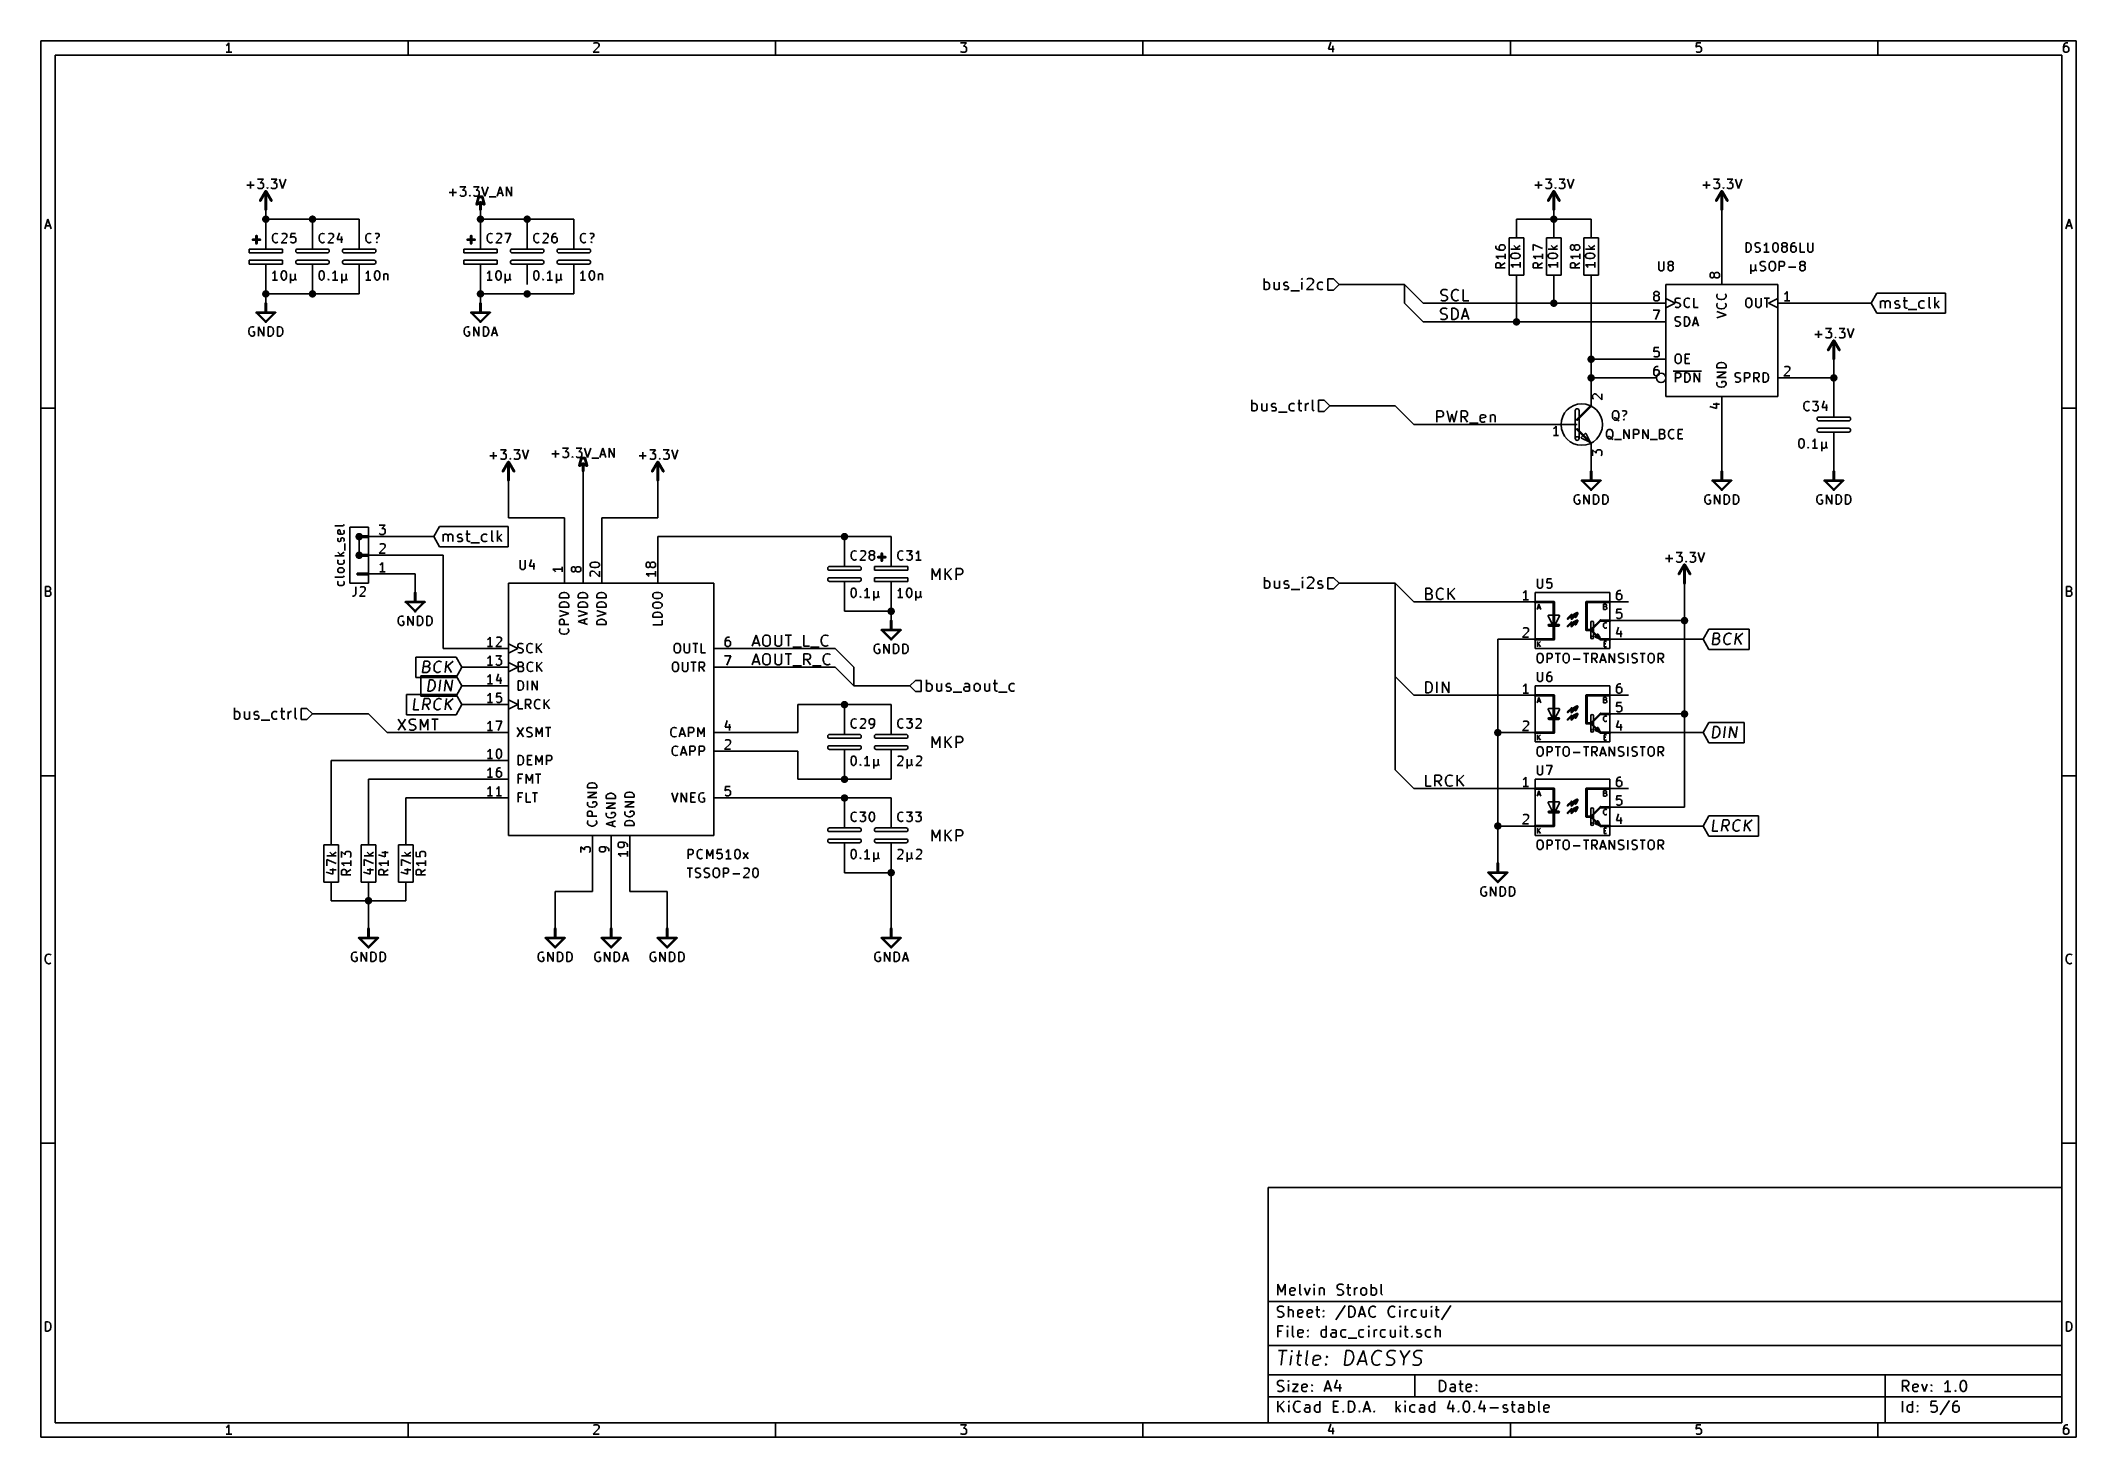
# Model space of a CAD drawing. Extents: x 10 to 287, y -200 to -10.
import ezdxf

# ---------------------------------------------------------------- set-up
doc = ezdxf.new("R2010")
doc.units = 0
doc.header["$MEASUREMENT"] = 0
doc.layers.add('BLACK', color=7, linetype='CONTINUOUS')
doc.layers.add('WHITE', color=7, linetype='CONTINUOUS')

msp = doc.modelspace()

# ---------------------------------------------------------------- linework, layer by layer
at = {"layer": 'Black'}
for p, q in [((10.0076, -10.0076), (10.0076, -200)), ((286.995, -10.0076), (10.0076, -10.0076)), ((35.3822, -10.5918), (35.2552, -10.6426)), ((35.4838, -10.4648), (35.3822, -10.5918)), ((35.6108, -10.287), (35.4838, -10.4648)), ((35.6108, -11.5824), (35.6108, -10.287)), ((59.9948, -11.9888), (59.9948, -10.0076)), ((85.9028, -10.8204), (85.1662, -11.5824)), ((85.2424, -10.3886), (85.2932, -10.3378)), ((85.2932, -10.3378), (85.4202, -10.287)), ((85.4202, -10.287), (85.725, -10.287)), ((85.725, -10.287), (85.852, -10.3378)), ((85.852, -10.3378), (85.9028, -10.3886)), ((85.9028, -10.3886), (85.979, -10.5156)), ((85.979, -10.6426), (85.9028, -10.8204)), ((85.979, -10.5156), (85.979, -10.6426)), ((110.007, -11.9888), (110.007, -10.0076)), ((135.179, -10.287), (135.992, -10.287)), ((135.992, -10.287), (135.56, -10.7696)), ((135.56, -10.7696), (135.738, -10.7696)), ((135.738, -10.7696), (135.865, -10.8204)), ((135.865, -10.8204), (135.915, -10.8966)), ((135.915, -10.8966), (135.992, -11.0236)), ((135.992, -11.0236), (135.992, -11.3284)), ((159.995, -11.9888), (159.995, -10.0076)), ((185.547, -10.2108), (185.242, -11.1506)), ((185.852, -10.7188), (185.852, -11.5824)), ((210.007, -11.9888), (210.007, -10.0076)), ((235.306, -10.287), (235.255, -10.8966)), ((235.255, -10.8966), (235.306, -10.8204)), ((235.915, -10.287), (235.306, -10.287)), ((235.306, -10.8204), (235.433, -10.7696)), ((235.433, -10.7696), (235.737, -10.7696)), ((235.737, -10.7696), (235.864, -10.8204)), ((235.864, -10.8204), (235.915, -10.8966)), ((235.915, -10.8966), (235.991, -11.0236)), ((235.991, -11.0236), (235.991, -11.3284)), ((259.994, -11.9888), (259.994, -10.0076)), ((285.293, -10.5918), (285.242, -10.8204)), ((285.242, -10.8204), (285.242, -11.3284)), ((285.293, -10.8966), (285.242, -11.0236)), ((285.42, -10.3886), (285.293, -10.5918)), ((285.369, -10.8204), (285.293, -10.8966)), ((285.471, -10.7696), (285.369, -10.8204)), ((285.471, -10.3378), (285.42, -10.3886)), ((285.598, -10.287), (285.471, -10.3378)), ((285.725, -10.7696), (285.471, -10.7696)), ((285.852, -10.287), (285.598, -10.287)), ((285.852, -10.8204), (285.725, -10.7696)), ((285.902, -10.8966), (285.852, -10.8204)), ((285.979, -11.0236), (285.902, -10.8966)), ((285.979, -11.3284), (285.979, -11.0236)), ((286.995, -200), (286.995, -10.0076)), ((11.9888, -11.9888), (11.9888, -198.018)), ((285.013, -11.9888), (11.9888, -11.9888)), ((35.9918, -11.5824), (35.2552, -11.5824)), ((85.1662, -11.5824), (85.979, -11.5824)), ((135.255, -11.5062), (135.179, -11.4554)), ((135.382, -11.5824), (135.255, -11.5062)), ((135.738, -11.5824), (135.382, -11.5824)), ((135.865, -11.5062), (135.738, -11.5824)), ((135.915, -11.4554), (135.865, -11.5062)), ((135.992, -11.3284), (135.915, -11.4554)), ((185.242, -11.1506), (186.03, -11.1506)), ((235.306, -11.5062), (235.255, -11.4554)), ((235.433, -11.5824), (235.306, -11.5062)), ((235.737, -11.5824), (235.433, -11.5824)), ((235.864, -11.5062), (235.737, -11.5824)), ((235.915, -11.4554), (235.864, -11.5062)), ((235.991, -11.3284), (235.915, -11.4554)), ((285.013, -198.018), (285.013, -11.9888)), ((285.242, -11.3284), (285.293, -11.4554)), ((285.293, -11.4554), (285.369, -11.5062)), ((285.369, -11.5062), (285.471, -11.5824)), ((285.471, -11.5824), (285.725, -11.5824)), ((285.725, -11.5824), (285.852, -11.5062)), ((285.852, -11.5062), (285.902, -11.4554)), ((285.902, -11.4554), (285.979, -11.3284)), ((38.0746, -29.6418), (39.0398, -29.6418)), ((38.5572, -30.1244), (38.5572, -29.1592)), ((39.5224, -28.8544), (40.3098, -28.8544)), ((39.5986, -30.0482), (39.5224, -29.9974)), ((39.7002, -30.1244), (39.5986, -30.0482)), ((40.0812, -30.1244), (39.7002, -30.1244)), ((40.5638, -30.4546), (39.8272, -31.6992)), ((40.3098, -28.8544), (39.878, -29.337)), ((39.878, -29.337), (40.0812, -29.337)), ((40.0812, -29.337), (40.1828, -29.3878)), ((40.1828, -30.0482), (40.0812, -30.1244)), ((40.1828, -29.3878), (40.259, -29.4386)), ((40.259, -29.9974), (40.1828, -30.0482)), ((40.259, -29.4386), (40.3098, -29.5656)), ((40.3098, -29.8704), (40.259, -29.9974)), ((40.3098, -29.5656), (40.3098, -29.8704)), ((41.4528, -31.6992), (40.7162, -30.4546)), ((40.8178, -30.0482), (40.8686, -29.9974)), ((40.8686, -30.1244), (40.8178, -30.0482)), ((40.8686, -29.9974), (40.9194, -30.0482)), ((40.8686, -29.9974), (40.8686, -30.1244)), ((40.9194, -30.0482), (40.8686, -30.1244)), ((41.3512, -28.8544), (42.1386, -28.8544)), ((41.4274, -30.0482), (41.3512, -29.9974)), ((41.529, -30.1244), (41.4274, -30.0482)), ((41.91, -30.1244), (41.529, -30.1244)), ((42.1386, -28.8544), (41.7068, -29.337)), ((41.7068, -29.337), (41.91, -29.337)), ((41.91, -29.337), (42.0116, -29.3878)), ((42.0116, -30.0482), (41.91, -30.1244)), ((42.0116, -29.3878), (42.0878, -29.4386)), ((42.0878, -29.9974), (42.0116, -30.0482)), ((42.0878, -29.4386), (42.1386, -29.5656)), ((42.1386, -29.8704), (42.0878, -29.9974)), ((42.1386, -29.5656), (42.1386, -29.8704)), ((42.5196, -28.8544), (42.926, -30.1244)), ((42.926, -30.1244), (43.3578, -28.8544)), ((66.0908, -31.1404), (66.0908, -30.1752)), ((67.056, -29.8704), (67.8434, -29.8704)), ((67.8434, -29.8704), (67.4116, -30.353)), ((67.4116, -30.353), (67.6148, -30.353)), ((67.6148, -30.353), (67.7164, -30.4038)), ((67.7164, -30.4038), (67.7926, -30.4546)), ((67.7926, -30.4546), (67.8434, -30.5816)), ((68.8848, -29.8704), (69.6722, -29.8704)), ((69.6722, -29.8704), (69.2404, -30.353)), ((69.2404, -30.353), (69.4436, -30.353)), ((69.4436, -30.353), (69.5452, -30.4038)), ((69.5452, -30.4038), (69.6214, -30.4546)), ((69.6214, -30.4546), (69.6722, -30.5816)), ((70.0532, -29.8704), (70.4596, -31.1404)), ((70.4596, -31.1404), (70.8914, -29.8704)), ((72.1106, -31.1404), (72.517, -29.8704)), ((72.517, -29.8704), (72.9488, -31.1404)), ((73.3806, -31.1404), (73.3806, -29.8704)), ((73.3806, -29.8704), (74.0918, -31.1404)), ((74.0918, -31.1404), (74.0918, -29.8704)), ((213.335, -29.6418), (214.3, -29.6418)), ((213.817, -30.1244), (213.817, -29.1592)), ((214.782, -28.8544), (215.57, -28.8544)), ((214.859, -30.0482), (214.782, -29.9974)), ((214.96, -30.1244), (214.859, -30.0482)), ((215.341, -30.1244), (214.96, -30.1244)), ((215.824, -30.4546), (215.087, -31.6992)), ((215.57, -28.8544), (215.138, -29.337)), ((215.138, -29.337), (215.341, -29.337)), ((215.341, -29.337), (215.443, -29.3878)), ((215.443, -30.0482), (215.341, -30.1244)), ((215.443, -29.3878), (215.519, -29.4386)), ((215.519, -29.9974), (215.443, -30.0482)), ((215.519, -29.4386), (215.57, -29.5656)), ((215.57, -29.8704), (215.519, -29.9974)), ((215.57, -29.5656), (215.57, -29.8704)), ((216.713, -31.6992), (215.976, -30.4546)), ((216.078, -30.0482), (216.129, -29.9974)), ((216.129, -30.1244), (216.078, -30.0482)), ((216.129, -29.9974), (216.179, -30.0482)), ((216.129, -29.9974), (216.129, -30.1244)), ((216.179, -30.0482), (216.129, -30.1244)), ((216.611, -28.8544), (217.399, -28.8544)), ((216.687, -30.0482), (216.611, -29.9974)), ((216.789, -30.1244), (216.687, -30.0482)), ((217.17, -30.1244), (216.789, -30.1244)), ((217.399, -28.8544), (216.967, -29.337)), ((216.967, -29.337), (217.17, -29.337)), ((217.17, -29.337), (217.272, -29.3878)), ((217.272, -30.0482), (217.17, -30.1244)), ((217.272, -29.3878), (217.348, -29.4386)), ((217.348, -29.9974), (217.272, -30.0482)), ((217.348, -29.4386), (217.399, -29.5656)), ((217.399, -29.8704), (217.348, -29.9974)), ((217.399, -29.5656), (217.399, -29.8704)), ((217.78, -28.8544), (218.186, -30.1244)), ((218.186, -30.1244), (218.618, -28.8544)), ((236.195, -29.6418), (237.16, -29.6418)), ((236.677, -30.1244), (236.677, -29.1592)), ((237.642, -28.8544), (238.43, -28.8544)), ((237.719, -30.0482), (237.642, -29.9974)), ((237.82, -30.1244), (237.719, -30.0482)), ((238.201, -30.1244), (237.82, -30.1244)), ((238.684, -30.4546), (237.947, -31.6992)), ((238.43, -28.8544), (237.998, -29.337)), ((237.998, -29.337), (238.201, -29.337)), ((238.201, -29.337), (238.303, -29.3878)), ((238.303, -30.0482), (238.201, -30.1244)), ((238.303, -29.3878), (238.379, -29.4386)), ((238.379, -29.9974), (238.303, -30.0482)), ((238.379, -29.4386), (238.43, -29.5656)), ((238.43, -29.8704), (238.379, -29.9974)), ((238.43, -29.5656), (238.43, -29.8704)), ((239.573, -31.6992), (238.836, -30.4546)), ((238.938, -30.0482), (238.989, -29.9974)), ((238.989, -30.1244), (238.938, -30.0482)), ((238.989, -29.9974), (239.039, -30.0482)), ((238.989, -29.9974), (238.989, -30.1244)), ((239.039, -30.0482), (238.989, -30.1244)), ((239.471, -28.8544), (240.259, -28.8544)), ((239.547, -30.0482), (239.471, -29.9974)), ((239.649, -30.1244), (239.547, -30.0482)), ((240.03, -30.1244), (239.649, -30.1244)), ((240.259, -28.8544), (239.827, -29.337)), ((239.827, -29.337), (240.03, -29.337)), ((240.03, -29.337), (240.132, -29.3878)), ((240.132, -30.0482), (240.03, -30.1244)), ((240.132, -29.3878), (240.208, -29.4386)), ((240.208, -29.9974), (240.132, -30.0482)), ((240.208, -29.4386), (240.259, -29.5656)), ((240.259, -29.8704), (240.208, -29.9974)), ((240.259, -29.5656), (240.259, -29.8704)), ((240.64, -28.8544), (241.046, -30.1244)), ((241.046, -30.1244), (241.478, -28.8544)), ((40.6908, -30.5308), (39.9542, -31.7754)), ((40.5638, -33.02), (40.5638, -30.48)), ((41.3258, -31.7754), (40.5892, -30.5308)), ((40.64, -33.02), (40.64, -35.56)), ((40.7162, -33.02), (40.7162, -30.48)), ((65.6082, -30.6578), (66.5734, -30.6578)), ((67.1322, -31.0642), (67.056, -31.0134)), ((67.2338, -31.1404), (67.1322, -31.0642)), ((67.6148, -31.1404), (67.2338, -31.1404)), ((67.7164, -31.0642), (67.6148, -31.1404)), ((67.7926, -31.0134), (67.7164, -31.0642)), ((67.8434, -30.8864), (67.7926, -31.0134)), ((67.8434, -30.5816), (67.8434, -30.8864)), ((68.3514, -31.0642), (68.4022, -31.0134)), ((68.4022, -31.1404), (68.3514, -31.0642)), ((68.4022, -31.0134), (68.453, -31.0642)), ((68.4022, -31.0134), (68.4022, -31.1404)), ((68.453, -31.0642), (68.4022, -31.1404)), ((68.961, -31.0642), (68.8848, -31.0134)), ((69.0626, -31.1404), (68.961, -31.0642)), ((69.4436, -31.1404), (69.0626, -31.1404)), ((69.5198, -31.242), (69.2658, -32.2326)), ((69.3166, -32.1818), (69.7992, -31.9278)), ((69.3928, -32.3342), (69.8754, -32.0802)), ((69.6722, -31.2674), (69.4182, -32.258)), ((69.5452, -31.0642), (69.4436, -31.1404)), ((69.6214, -31.0134), (69.5452, -31.0642)), ((69.596, -31.1658), (70.104, -31.1658)), ((69.596, -31.3182), (70.104, -31.3182)), ((69.6722, -30.8864), (69.6214, -31.0134)), ((69.6722, -30.5816), (69.6722, -30.8864)), ((69.7738, -33.02), (69.7738, -32.004)), ((69.8246, -32.0802), (70.3072, -32.3342)), ((69.85, -33.02), (69.85, -35.56)), ((69.9008, -31.9278), (70.3834, -32.1818)), ((69.9262, -33.02), (69.9262, -32.004)), ((70.2818, -32.258), (70.0278, -31.2674)), ((70.4342, -32.2326), (70.1802, -31.242)), ((71.0184, -31.242), (71.9836, -31.242)), ((72.2376, -30.7594), (72.8218, -30.7594)), ((215.951, -30.5308), (215.214, -31.7754)), ((215.824, -33.02), (215.824, -30.48)), ((216.586, -31.7754), (215.849, -30.5308)), ((215.9, -33.02), (215.9, -35.56)), ((215.976, -33.02), (215.976, -30.48)), ((238.811, -30.5308), (238.074, -31.7754)), ((238.684, -33.02), (238.684, -30.48)), ((239.446, -31.7754), (238.709, -30.5308)), ((238.76, -33.02), (238.76, -40.64)), ((238.836, -33.02), (238.836, -30.48)), ((10.5664, -35.5854), (10.9982, -34.29)), ((10.6934, -35.2044), (11.303, -35.2044)), ((10.9982, -34.29), (11.43, -35.5854)), ((40.64, -34.29), (53.34, -34.29)), ((40.64, -38.354), (40.64, -35.56)), ((46.99, -34.29), (46.99, -35.56)), ((46.99, -38.354), (46.99, -35.56)), ((53.34, -34.29), (53.34, -35.56)), ((53.34, -38.354), (53.34, -35.56)), ((69.85, -34.29), (82.55, -34.29)), ((69.85, -38.354), (69.85, -35.56)), ((76.2, -34.29), (76.2, -35.56)), ((76.2, -38.354), (76.2, -35.56)), ((82.55, -34.29), (82.55, -35.56)), ((82.55, -38.354), (82.55, -35.56)), ((210.82, -34.29), (220.98, -34.29)), ((210.82, -34.29), (210.82, -35.56)), ((210.82, -36.83), (210.82, -35.56)), ((215.9, -36.83), (215.9, -35.56)), ((220.98, -34.29), (220.98, -35.56)), ((220.98, -36.83), (220.98, -35.56)), ((285.572, -35.5854), (286.004, -34.29)), ((285.699, -35.2044), (286.309, -35.2044)), ((286.004, -34.29), (286.436, -35.5854)), ((38.354, -38.862), (38.354, -38.354)), ((38.354, -38.354), (38.354, -38.862)), ((42.926, -38.354), (38.354, -38.354)), ((38.354, -38.354), (42.926, -38.354)), ((38.862, -37.0078), (39.878, -37.0078)), ((38.862, -37.1602), (39.878, -37.1602)), ((39.2938, -37.592), (39.2938, -36.576)), ((39.4462, -37.592), (39.4462, -36.576)), ((42.926, -38.354), (42.926, -38.862)), ((42.926, -38.862), (42.926, -38.354)), ((44.958, -38.354), (49.022, -38.354)), ((51.308, -38.354), (55.372, -38.354)), ((67.564, -38.862), (67.564, -38.354)), ((67.564, -38.354), (67.564, -38.862)), ((72.136, -38.354), (67.564, -38.354)), ((67.564, -38.354), (72.136, -38.354)), ((68.072, -37.0078), (69.088, -37.0078)), ((68.072, -37.1602), (69.088, -37.1602)), ((68.5038, -37.592), (68.5038, -36.576)), ((68.6562, -37.592), (68.6562, -36.576)), ((72.136, -38.354), (72.136, -38.862)), ((72.136, -38.862), (72.136, -38.354)), ((74.168, -38.354), (78.232, -38.354)), ((80.518, -38.354), (84.582, -38.354)), ((211.836, -36.83), (209.804, -36.83)), ((209.804, -36.83), (209.804, -41.91)), ((211.303, -38.354), (210.033, -38.354)), ((210.439, -37.8714), (210.922, -38.354)), ((210.82, -38.227), (211.303, -37.8714)), ((211.836, -41.91), (211.836, -36.83)), ((216.916, -36.83), (214.884, -36.83)), ((214.884, -36.83), (214.884, -41.91)), ((216.383, -38.354), (215.113, -38.354)), ((215.519, -37.8714), (216.002, -38.354)), ((215.9, -38.227), (216.383, -37.8714)), ((216.916, -41.91), (216.916, -36.83)), ((219.964, -41.91), (219.964, -36.83)), ((219.964, -36.83), (221.996, -36.83)), ((221.463, -38.354), (220.193, -38.354)), ((220.599, -37.8714), (221.082, -38.354)), ((220.98, -38.227), (221.463, -37.8714)), ((221.996, -36.83), (221.996, -41.91)), ((242.062, -38.7604), (242.062, -37.4904)), ((242.062, -37.4904), (242.367, -37.4904)), ((242.367, -38.7604), (242.062, -38.7604)), ((242.367, -37.4904), (242.545, -37.5412)), ((242.545, -38.6842), (242.367, -38.7604)), ((242.545, -37.5412), (242.672, -37.6682)), ((242.672, -38.5572), (242.545, -38.6842)), ((242.672, -37.6682), (242.722, -37.7952)), ((242.722, -38.4556), (242.672, -38.5572)), ((242.722, -37.7952), (242.773, -38.0238)), ((242.773, -38.2016), (242.722, -38.4556)), ((242.773, -38.0238), (242.773, -38.2016)), ((243.281, -37.719), (243.332, -37.592)), ((243.281, -37.846), (243.281, -37.719)), ((243.332, -37.973), (243.281, -37.846)), ((243.281, -38.6842), (243.459, -38.7604)), ((243.332, -37.592), (243.383, -37.5412)), ((243.383, -38.0238), (243.332, -37.973)), ((243.383, -37.5412), (243.51, -37.4904)), ((243.51, -38.0746), (243.383, -38.0238)), ((243.459, -38.7604), (243.764, -38.7604)), ((243.51, -37.4904), (243.815, -37.4904)), ((243.764, -38.1508), (243.51, -38.0746)), ((243.865, -38.2016), (243.764, -38.1508)), ((243.764, -38.7604), (243.865, -38.6842)), ((243.815, -37.4904), (243.992, -37.5412)), ((243.942, -38.2778), (243.865, -38.2016)), ((243.865, -38.6842), (243.942, -38.6334)), ((243.992, -38.3794), (243.942, -38.2778)), ((243.942, -38.6334), (243.992, -38.5064)), ((243.992, -38.5064), (243.992, -38.3794)), ((244.602, -37.7952), (244.5, -37.846)), ((245.212, -38.7604), (244.5, -38.7604)), ((244.729, -37.6682), (244.602, -37.7952)), ((244.856, -37.4904), (244.729, -37.6682)), ((244.856, -38.7604), (244.856, -37.4904)), ((245.72, -37.973), (245.77, -37.719)), ((245.72, -38.2778), (245.72, -37.973)), ((245.77, -38.5064), (245.72, -38.2778)), ((245.77, -37.719), (245.821, -37.592)), ((245.821, -38.6334), (245.77, -38.5064)), ((245.821, -37.592), (245.897, -37.5412)), ((245.897, -38.6842), (245.821, -38.6334)), ((245.897, -37.5412), (245.999, -37.4904)), ((245.999, -38.7604), (245.897, -38.6842)), ((245.999, -37.4904), (246.126, -37.4904)), ((246.126, -38.7604), (245.999, -38.7604)), ((246.126, -37.4904), (246.253, -37.5412)), ((246.253, -38.6842), (246.126, -38.7604)), ((246.253, -37.5412), (246.304, -37.592)), ((246.304, -38.6334), (246.253, -38.6842)), ((246.304, -37.592), (246.38, -37.719)), ((246.38, -38.5064), (246.304, -38.6334)), ((246.38, -37.719), (246.431, -37.973)), ((246.431, -38.2778), (246.38, -38.5064)), ((246.431, -37.973), (246.431, -38.2778)), ((246.939, -37.719), (246.99, -37.592)), ((246.939, -37.7952), (246.939, -37.719)), ((246.99, -37.8968), (246.939, -37.7952)), ((246.99, -38.1508), (246.939, -38.2778)), ((246.939, -38.2778), (246.939, -38.5064)), ((246.939, -38.5064), (246.99, -38.6334)), ((246.99, -37.592), (247.04, -37.5412)), ((247.04, -37.973), (246.99, -37.8968)), ((247.04, -38.0746), (246.99, -38.1508)), ((246.99, -38.6334), (247.04, -38.6842)), ((247.04, -37.5412), (247.167, -37.4904)), ((247.167, -38.0238), (247.04, -37.973)), ((247.167, -38.0238), (247.04, -38.0746)), ((247.04, -38.6842), (247.167, -38.7604)), ((247.167, -37.4904), (247.421, -37.4904)), ((247.421, -38.0238), (247.167, -38.0238)), ((247.167, -38.7604), (247.421, -38.7604)), ((247.421, -37.4904), (247.523, -37.5412)), ((247.523, -37.973), (247.421, -38.0238)), ((247.523, -38.0746), (247.421, -38.0238)), ((247.421, -38.7604), (247.523, -38.6842)), ((247.523, -37.5412), (247.599, -37.592)), ((247.599, -37.8968), (247.523, -37.973)), ((247.599, -38.1508), (247.523, -38.0746)), ((247.523, -38.6842), (247.599, -38.6334)), ((247.599, -37.592), (247.65, -37.719)), ((247.65, -37.7952), (247.599, -37.8968)), ((247.65, -38.2778), (247.599, -38.1508)), ((247.599, -38.6334), (247.65, -38.5064)), ((247.65, -37.719), (247.65, -37.7952)), ((247.65, -38.5064), (247.65, -38.2778)), ((248.209, -37.7952), (248.158, -38.0238)), ((248.158, -38.0238), (248.158, -38.5064)), ((248.209, -38.0746), (248.158, -38.2016)), ((248.158, -38.5064), (248.209, -38.6334)), ((248.336, -37.592), (248.209, -37.7952)), ((248.26, -38.0238), (248.209, -38.0746)), ((248.209, -38.6334), (248.26, -38.6842)), ((248.387, -37.973), (248.26, -38.0238)), ((248.26, -38.6842), (248.387, -38.7604)), ((248.387, -37.5412), (248.336, -37.592)), ((248.514, -37.4904), (248.387, -37.5412)), ((248.641, -37.973), (248.387, -37.973)), ((248.387, -38.7604), (248.641, -38.7604)), ((248.742, -37.4904), (248.514, -37.4904)), ((248.742, -38.0238), (248.641, -37.973)), ((248.641, -38.7604), (248.742, -38.6842)), ((248.818, -38.0746), (248.742, -38.0238)), ((248.742, -38.6842), (248.818, -38.6334)), ((248.869, -38.2016), (248.818, -38.0746)), ((248.818, -38.6334), (248.869, -38.5064)), ((248.869, -38.5064), (248.869, -38.2016)), ((249.428, -38.7604), (249.428, -37.4904)), ((250.038, -38.7604), (249.428, -38.7604)), ((250.444, -37.4904), (250.444, -38.5064)), ((250.444, -38.5064), (250.495, -38.6334)), ((250.495, -38.6334), (250.571, -38.6842)), ((250.571, -38.6842), (250.673, -38.7604)), ((250.673, -38.7604), (250.927, -38.7604)), ((250.927, -38.7604), (251.054, -38.6842)), ((251.054, -38.6842), (251.104, -38.6334)), ((251.104, -38.6334), (251.155, -38.5064)), ((251.155, -38.5064), (251.155, -37.4904)), ((38.354, -38.862), (42.926, -38.862)), ((42.926, -38.862), (38.354, -38.862)), ((38.354, -40.386), (38.354, -39.878)), ((38.354, -39.878), (42.926, -39.878)), ((42.926, -40.386), (38.354, -40.386)), ((40.64, -40.386), (40.64, -43.18)), ((41.7576, -41.4782), (41.6306, -41.6052)), ((41.8846, -41.3004), (41.7576, -41.4782)), ((41.8846, -42.5704), (41.8846, -41.3004)), ((42.7482, -41.783), (42.799, -41.529)), ((42.799, -41.529), (42.8498, -41.402)), ((42.8498, -41.402), (42.926, -41.3512)), ((42.926, -39.878), (42.926, -40.386)), ((42.926, -41.3512), (43.0276, -41.3004)), ((43.0276, -41.3004), (43.1546, -41.3004)), ((43.1546, -41.3004), (43.2816, -41.3512)), ((43.2816, -41.3512), (43.3324, -41.402)), ((43.3324, -41.402), (43.4086, -41.529)), ((43.4086, -41.529), (43.4594, -41.783)), ((44.958, -38.862), (49.022, -38.862)), ((44.958, -39.878), (49.022, -39.878)), ((44.958, -40.386), (49.022, -40.386)), ((46.99, -40.386), (46.99, -43.18)), ((47.879, -41.783), (47.9298, -41.529)), ((47.9298, -41.529), (47.9806, -41.402)), ((47.9806, -41.402), (48.0568, -41.3512)), ((48.0568, -41.3512), (48.1584, -41.3004)), ((48.1584, -41.3004), (48.2854, -41.3004)), ((48.2854, -41.3004), (48.4124, -41.3512)), ((48.4124, -41.3512), (48.4632, -41.402)), ((48.4632, -41.402), (48.5394, -41.529)), ((48.5394, -41.529), (48.5902, -41.783)), ((49.9364, -41.4782), (49.8094, -41.6052)), ((50.0634, -41.3004), (49.9364, -41.4782)), ((50.0634, -42.5704), (50.0634, -41.3004)), ((51.308, -38.862), (55.372, -38.862)), ((51.308, -39.878), (55.372, -39.878)), ((51.308, -40.386), (55.372, -40.386)), ((53.34, -40.386), (53.34, -43.18)), ((54.4576, -41.4782), (54.3306, -41.6052)), ((54.5846, -41.3004), (54.4576, -41.4782)), ((54.5846, -42.5704), (54.5846, -41.3004)), ((55.4482, -41.783), (55.499, -41.529)), ((55.499, -41.529), (55.5498, -41.402)), ((55.5498, -41.402), (55.626, -41.3512)), ((55.626, -41.3512), (55.7276, -41.3004)), ((55.7276, -41.3004), (55.8546, -41.3004)), ((55.8546, -41.3004), (55.9816, -41.3512)), ((55.9816, -41.3512), (56.0324, -41.402)), ((56.0324, -41.402), (56.1086, -41.529)), ((56.1086, -41.529), (56.1594, -41.783)), ((67.564, -38.862), (72.136, -38.862)), ((72.136, -38.862), (67.564, -38.862)), ((67.564, -40.386), (67.564, -39.878)), ((67.564, -39.878), (72.136, -39.878)), ((72.136, -40.386), (67.564, -40.386)), ((69.85, -40.386), (69.85, -43.18)), ((70.9676, -41.4782), (70.8406, -41.6052)), ((71.0946, -41.3004), (70.9676, -41.4782)), ((71.0946, -42.5704), (71.0946, -41.3004)), ((71.9582, -41.783), (72.009, -41.529)), ((72.009, -41.529), (72.0598, -41.402)), ((72.0598, -41.402), (72.136, -41.3512)), ((72.136, -39.878), (72.136, -40.386)), ((72.136, -41.3512), (72.2376, -41.3004)), ((72.2376, -41.3004), (72.3646, -41.3004)), ((72.3646, -41.3004), (72.4916, -41.3512)), ((72.4916, -41.3512), (72.5424, -41.402)), ((72.5424, -41.402), (72.6186, -41.529)), ((72.6186, -41.529), (72.6694, -41.783)), ((74.168, -38.862), (78.232, -38.862)), ((74.168, -39.878), (78.232, -39.878)), ((74.168, -40.386), (78.232, -40.386)), ((76.2, -40.386), (76.2, -43.18)), ((77.089, -41.783), (77.1398, -41.529)), ((77.1398, -41.529), (77.1906, -41.402)), ((77.1906, -41.402), (77.2668, -41.3512)), ((77.2668, -41.3512), (77.3684, -41.3004)), ((77.3684, -41.3004), (77.4954, -41.3004)), ((77.4954, -41.3004), (77.6224, -41.3512)), ((77.6224, -41.3512), (77.6732, -41.402)), ((77.6732, -41.402), (77.7494, -41.529)), ((77.7494, -41.529), (77.8002, -41.783)), ((79.1464, -41.4782), (79.0194, -41.6052)), ((79.2734, -41.3004), (79.1464, -41.4782)), ((79.2734, -42.5704), (79.2734, -41.3004)), ((80.518, -38.862), (84.582, -38.862)), ((80.518, -39.878), (84.582, -39.878)), ((80.518, -40.386), (84.582, -40.386)), ((82.55, -40.386), (82.55, -43.18)), ((83.6676, -41.4782), (83.5406, -41.6052)), ((83.7946, -41.3004), (83.6676, -41.4782)), ((83.7946, -42.5704), (83.7946, -41.3004)), ((84.6582, -41.783), (84.709, -41.529)), ((84.709, -41.529), (84.7598, -41.402)), ((84.7598, -41.402), (84.836, -41.3512)), ((84.836, -41.3512), (84.9376, -41.3004)), ((84.9376, -41.3004), (85.0646, -41.3004)), ((85.0646, -41.3004), (85.1916, -41.3512)), ((85.1916, -41.3512), (85.2424, -41.402)), ((85.2424, -41.402), (85.3186, -41.529)), ((85.3186, -41.529), (85.3694, -41.783)), ((210.033, -39.2176), (210.083, -39.0906)), ((210.033, -39.3446), (210.033, -39.2176)), ((210.083, -39.4462), (210.033, -39.3446)), ((211.303, -40.4876), (210.033, -40.4876)), ((210.033, -40.4876), (210.21, -40.6146)), ((210.083, -39.0906), (210.134, -39.0398)), ((210.134, -39.5224), (210.083, -39.4462)), ((210.134, -39.0398), (210.261, -38.9636)), ((210.261, -39.5732), (210.134, -39.5224)), ((210.21, -40.6146), (210.337, -40.7416)), ((210.261, -38.9636), (210.515, -38.9128)), ((210.515, -39.624), (210.261, -39.5732)), ((210.337, -40.7416), (210.388, -40.8432)), ((210.515, -38.9128), (210.82, -38.9128)), ((210.82, -39.624), (210.515, -39.624)), ((210.82, -38.9128), (211.049, -38.9636)), ((211.049, -39.5732), (210.82, -39.624)), ((211.049, -38.9636), (211.176, -39.0398)), ((211.176, -39.5224), (211.049, -39.5732)), ((211.176, -39.0398), (211.226, -39.0906)), ((211.226, -39.4462), (211.176, -39.5224)), ((211.226, -39.0906), (211.303, -39.2176)), ((211.303, -39.3446), (211.226, -39.4462)), ((211.303, -39.2176), (211.303, -39.3446)), ((211.303, -40.132), (211.303, -40.8432)), ((215.113, -39.2176), (215.163, -39.0906)), ((215.113, -39.3446), (215.113, -39.2176)), ((215.163, -39.4462), (215.113, -39.3446)), ((216.383, -40.4876), (215.113, -40.4876)), ((215.113, -40.4876), (215.29, -40.6146)), ((215.163, -39.0906), (215.214, -39.0398)), ((215.214, -39.5224), (215.163, -39.4462)), ((215.214, -39.0398), (215.341, -38.9636)), ((215.341, -39.5732), (215.214, -39.5224)), ((215.29, -40.6146), (215.417, -40.7416)), ((215.341, -38.9636), (215.595, -38.9128)), ((215.595, -39.624), (215.341, -39.5732)), ((215.417, -40.7416), (215.468, -40.8432)), ((215.595, -38.9128), (215.9, -38.9128)), ((215.9, -39.624), (215.595, -39.624)), ((215.9, -38.9128), (216.129, -38.9636)), ((216.129, -39.5732), (215.9, -39.624)), ((216.129, -38.9636), (216.256, -39.0398)), ((216.256, -39.5224), (216.129, -39.5732)), ((216.256, -39.0398), (216.306, -39.0906)), ((216.306, -39.4462), (216.256, -39.5224)), ((216.306, -39.0906), (216.383, -39.2176)), ((216.383, -39.3446), (216.306, -39.4462)), ((216.383, -39.2176), (216.383, -39.3446)), ((216.383, -40.132), (216.383, -40.8432)), ((220.193, -39.2176), (220.243, -39.0906)), ((220.193, -39.3446), (220.193, -39.2176)), ((220.243, -39.4462), (220.193, -39.3446)), ((221.463, -40.4876), (220.193, -40.4876)), ((220.193, -40.4876), (220.37, -40.6146)), ((220.243, -39.0906), (220.294, -39.0398)), ((220.294, -39.5224), (220.243, -39.4462)), ((220.294, -39.0398), (220.421, -38.9636)), ((220.421, -39.5732), (220.294, -39.5224)), ((220.37, -40.6146), (220.497, -40.7416)), ((220.421, -38.9636), (220.675, -38.9128)), ((220.675, -39.624), (220.421, -39.5732)), ((220.497, -40.7416), (220.548, -40.8432)), ((220.675, -38.9128), (220.98, -38.9128)), ((220.98, -39.624), (220.675, -39.624)), ((220.98, -38.9128), (221.209, -38.9636)), ((221.209, -39.5732), (220.98, -39.624)), ((221.209, -38.9636), (221.336, -39.0398)), ((221.336, -39.5224), (221.209, -39.5732)), ((221.336, -39.0398), (221.386, -39.0906)), ((221.386, -39.4462), (221.336, -39.5224)), ((221.386, -39.0906), (221.463, -39.2176)), ((221.463, -39.3446), (221.386, -39.4462)), ((221.463, -39.2176), (221.463, -39.3446)), ((221.463, -40.132), (221.463, -40.8432)), ((238.76, -43.18), (238.76, -40.64)), ((242.722, -40.4368), (242.722, -41.7068)), ((242.722, -41.0972), (242.773, -41.2242)), ((242.773, -41.2242), (242.9, -41.3004)), ((242.9, -41.3004), (243.154, -41.3004)), ((243.154, -41.3004), (243.256, -41.2242)), ((243.256, -41.2242), (243.332, -41.0972)), ((243.332, -41.0972), (243.332, -40.4368)), ((243.332, -41.0972), (243.383, -41.2242)), ((243.383, -41.2242), (243.51, -41.3004)), ((243.992, -40.259), (244.043, -40.132)), ((243.992, -40.386), (243.992, -40.259)), ((244.043, -40.513), (243.992, -40.386)), ((243.992, -41.2242), (244.17, -41.3004)), ((244.043, -40.132), (244.094, -40.0812)), ((244.094, -40.5638), (244.043, -40.513)), ((244.094, -40.0812), (244.221, -40.0304)), ((244.221, -40.6146), (244.094, -40.5638)), ((244.17, -41.3004), (244.475, -41.3004)), ((244.221, -40.0304), (244.526, -40.0304)), ((244.475, -40.6908), (244.221, -40.6146)), ((244.577, -40.7416), (244.475, -40.6908)), ((244.475, -41.3004), (244.577, -41.2242)), ((244.526, -40.0304), (244.704, -40.0812)), ((244.653, -40.8178), (244.577, -40.7416)), ((244.577, -41.2242), (244.653, -41.1734)), ((244.704, -40.9194), (244.653, -40.8178)), ((244.653, -41.1734), (244.704, -41.0464)), ((244.704, -41.0464), (244.704, -40.9194)), ((245.212, -40.4368), (245.262, -40.2082)), ((245.212, -40.8686), (245.212, -40.4368)), ((245.262, -41.0972), (245.212, -40.8686)), ((245.262, -40.2082), (245.389, -40.0812)), ((245.389, -41.2242), (245.262, -41.0972)), ((245.389, -40.0812), (245.491, -40.0304)), ((245.491, -41.3004), (245.389, -41.2242)), ((245.491, -40.0304), (245.745, -40.0304)), ((245.745, -41.3004), (245.491, -41.3004)), ((245.745, -40.0304), (245.872, -40.0812)), ((245.872, -41.2242), (245.745, -41.3004)), ((245.872, -40.0812), (245.974, -40.2082)), ((245.974, -41.0972), (245.872, -41.2242)), ((245.974, -40.2082), (246.05, -40.4368)), ((246.05, -40.8686), (245.974, -41.0972)), ((246.05, -40.4368), (246.05, -40.8686)), ((246.583, -41.3004), (246.583, -40.0304)), ((246.583, -40.0304), (247.066, -40.0304)), ((247.066, -40.6908), (246.583, -40.6908)), ((247.066, -40.0304), (247.193, -40.0812)), ((247.193, -40.6146), (247.066, -40.6908)), ((247.193, -40.0812), (247.244, -40.132)), ((247.244, -40.5638), (247.193, -40.6146)), ((247.244, -40.132), (247.294, -40.259)), ((247.294, -40.4368), (247.244, -40.5638)), ((247.294, -40.259), (247.294, -40.4368)), ((247.853, -40.8178), (248.818, -40.8178)), ((249.377, -40.259), (249.428, -40.132)), ((249.377, -40.3352), (249.377, -40.259)), ((249.428, -40.4368), (249.377, -40.3352)), ((249.428, -40.6908), (249.377, -40.8178)), ((249.377, -40.8178), (249.377, -41.0464)), ((249.377, -41.0464), (249.428, -41.1734)), ((249.428, -40.132), (249.479, -40.0812)), ((249.479, -40.513), (249.428, -40.4368)), ((249.479, -40.6146), (249.428, -40.6908)), ((249.428, -41.1734), (249.479, -41.2242)), ((249.479, -40.0812), (249.606, -40.0304)), ((249.606, -40.5638), (249.479, -40.513)), ((249.606, -40.5638), (249.479, -40.6146)), ((249.479, -41.2242), (249.606, -41.3004)), ((249.606, -40.0304), (249.86, -40.0304)), ((249.86, -40.5638), (249.606, -40.5638)), ((249.606, -41.3004), (249.86, -41.3004)), ((249.86, -40.0304), (249.961, -40.0812)), ((249.961, -40.513), (249.86, -40.5638)), ((249.961, -40.6146), (249.86, -40.5638)), ((249.86, -41.3004), (249.961, -41.2242)), ((249.961, -40.0812), (250.038, -40.132)), ((250.038, -40.4368), (249.961, -40.513)), ((250.038, -40.6908), (249.961, -40.6146)), ((249.961, -41.2242), (250.038, -41.1734)), ((250.038, -40.132), (250.088, -40.259)), ((250.088, -40.3352), (250.038, -40.4368)), ((250.088, -40.8178), (250.038, -40.6908)), ((250.038, -41.1734), (250.088, -41.0464)), ((250.088, -40.259), (250.088, -40.3352)), ((250.088, -41.0464), (250.088, -40.8178)), ((40.64, -43.18), (40.64, -45.72)), ((41.6306, -41.6052), (41.529, -41.656)), ((42.2402, -42.5704), (41.529, -42.5704)), ((42.7482, -42.0878), (42.7482, -41.783)), ((42.799, -42.3164), (42.7482, -42.0878)), ((42.8498, -42.4434), (42.799, -42.3164)), ((42.926, -42.4942), (42.8498, -42.4434)), ((43.0276, -42.5704), (42.926, -42.4942)), ((43.1546, -42.5704), (43.0276, -42.5704)), ((43.2816, -42.4942), (43.1546, -42.5704)), ((43.3324, -42.4434), (43.2816, -42.4942)), ((43.4086, -42.3164), (43.3324, -42.4434)), ((43.4594, -42.0878), (43.4086, -42.3164)), ((43.4594, -41.783), (43.4594, -42.0878)), ((44.0182, -41.7068), (44.0182, -42.9768)), ((44.0182, -42.3672), (44.069, -42.4942)), ((44.069, -42.4942), (44.196, -42.5704)), ((44.196, -42.5704), (44.45, -42.5704)), ((44.45, -42.5704), (44.5516, -42.4942)), ((44.5516, -42.4942), (44.6278, -42.3672)), ((44.6278, -42.3672), (44.6278, -41.7068)), ((44.6278, -42.3672), (44.6786, -42.4942)), ((44.6786, -42.4942), (44.8056, -42.5704)), ((46.99, -43.18), (46.99, -44.45)), ((47.879, -42.0878), (47.879, -41.783)), ((47.9298, -42.3164), (47.879, -42.0878)), ((47.9806, -42.4434), (47.9298, -42.3164)), ((48.0568, -42.4942), (47.9806, -42.4434)), ((48.1584, -42.5704), (48.0568, -42.4942)), ((48.2854, -42.5704), (48.1584, -42.5704)), ((48.4124, -42.4942), (48.2854, -42.5704)), ((48.4632, -42.4434), (48.4124, -42.4942)), ((48.5394, -42.3164), (48.4632, -42.4434)), ((48.5902, -42.0878), (48.5394, -42.3164)), ((48.5902, -41.783), (48.5902, -42.0878)), ((49.0982, -42.4942), (49.149, -42.4434)), ((49.149, -42.5704), (49.0982, -42.4942)), ((49.149, -42.4434), (49.1998, -42.4942)), ((49.149, -42.4434), (49.149, -42.5704)), ((49.1998, -42.4942), (49.149, -42.5704)), ((49.8094, -41.6052), (49.7078, -41.656)), ((50.419, -42.5704), (49.7078, -42.5704)), ((50.9778, -41.7068), (50.9778, -42.9768)), ((50.9778, -42.3672), (51.0286, -42.4942)), ((51.0286, -42.4942), (51.1556, -42.5704)), ((51.1556, -42.5704), (51.4096, -42.5704)), ((51.4096, -42.5704), (51.5112, -42.4942)), ((51.5112, -42.4942), (51.5874, -42.3672)), ((51.5874, -42.3672), (51.5874, -41.7068)), ((51.5874, -42.3672), (51.6382, -42.4942)), ((51.6382, -42.4942), (51.7652, -42.5704)), ((53.34, -44.45), (53.34, -43.18)), ((54.3306, -41.6052), (54.229, -41.656)), ((54.9402, -42.5704), (54.229, -42.5704)), ((55.4482, -42.0878), (55.4482, -41.783)), ((55.499, -42.3164), (55.4482, -42.0878)), ((55.5498, -42.4434), (55.499, -42.3164)), ((55.626, -42.4942), (55.5498, -42.4434)), ((55.7276, -42.5704), (55.626, -42.4942)), ((55.8546, -42.5704), (55.7276, -42.5704)), ((55.9816, -42.4942), (55.8546, -42.5704)), ((56.0324, -42.4434), (55.9816, -42.4942)), ((56.1086, -42.3164), (56.0324, -42.4434)), ((56.1594, -42.0878), (56.1086, -42.3164)), ((56.1594, -41.783), (56.1594, -42.0878)), ((56.7182, -41.7068), (56.7182, -42.5704)), ((56.7182, -41.8338), (56.769, -41.783)), ((56.769, -41.783), (56.896, -41.7068)), ((56.896, -41.7068), (57.0738, -41.7068)), ((57.0738, -41.7068), (57.2008, -41.783)), ((57.2008, -41.783), (57.2516, -41.8846)), ((57.2516, -41.8846), (57.2516, -42.5704)), ((69.85, -43.18), (69.85, -45.72)), ((70.8406, -41.6052), (70.739, -41.656)), ((71.4502, -42.5704), (70.739, -42.5704)), ((71.9582, -42.0878), (71.9582, -41.783)), ((72.009, -42.3164), (71.9582, -42.0878)), ((72.0598, -42.4434), (72.009, -42.3164)), ((72.136, -42.4942), (72.0598, -42.4434)), ((72.2376, -42.5704), (72.136, -42.4942)), ((72.3646, -42.5704), (72.2376, -42.5704)), ((72.4916, -42.4942), (72.3646, -42.5704)), ((72.5424, -42.4434), (72.4916, -42.4942)), ((72.6186, -42.3164), (72.5424, -42.4434)), ((72.6694, -42.0878), (72.6186, -42.3164)), ((72.6694, -41.783), (72.6694, -42.0878)), ((73.2282, -41.7068), (73.2282, -42.9768)), ((73.2282, -42.3672), (73.279, -42.4942)), ((73.279, -42.4942), (73.406, -42.5704)), ((73.406, -42.5704), (73.66, -42.5704)), ((73.66, -42.5704), (73.7616, -42.4942)), ((73.7616, -42.4942), (73.8378, -42.3672)), ((73.8378, -42.3672), (73.8378, -41.7068)), ((73.8378, -42.3672), (73.8886, -42.4942)), ((73.8886, -42.4942), (74.0156, -42.5704)), ((77.089, -42.0878), (77.089, -41.783)), ((77.1398, -42.3164), (77.089, -42.0878)), ((77.1906, -42.4434), (77.1398, -42.3164)), ((77.2668, -42.4942), (77.1906, -42.4434)), ((77.3684, -42.5704), (77.2668, -42.4942)), ((77.4954, -42.5704), (77.3684, -42.5704)), ((77.6224, -42.4942), (77.4954, -42.5704)), ((77.6732, -42.4434), (77.6224, -42.4942)), ((77.7494, -42.3164), (77.6732, -42.4434)), ((77.8002, -42.0878), (77.7494, -42.3164)), ((77.8002, -41.783), (77.8002, -42.0878)), ((78.3082, -42.4942), (78.359, -42.4434)), ((78.359, -42.5704), (78.3082, -42.4942)), ((78.359, -42.4434), (78.4098, -42.4942)), ((78.359, -42.4434), (78.359, -42.5704)), ((78.4098, -42.4942), (78.359, -42.5704)), ((79.0194, -41.6052), (78.9178, -41.656)), ((79.629, -42.5704), (78.9178, -42.5704)), ((80.1878, -41.7068), (80.1878, -42.9768)), ((80.1878, -42.3672), (80.2386, -42.4942)), ((80.2386, -42.4942), (80.3656, -42.5704)), ((80.3656, -42.5704), (80.6196, -42.5704)), ((80.6196, -42.5704), (80.7212, -42.4942)), ((80.7212, -42.4942), (80.7974, -42.3672)), ((80.7974, -42.3672), (80.7974, -41.7068)), ((80.7974, -42.3672), (80.8482, -42.4942)), ((80.8482, -42.4942), (80.9752, -42.5704)), ((82.55, -44.45), (82.55, -43.18)), ((83.5406, -41.6052), (83.439, -41.656)), ((84.1502, -42.5704), (83.439, -42.5704)), ((84.6582, -42.0878), (84.6582, -41.783)), ((84.709, -42.3164), (84.6582, -42.0878)), ((84.7598, -42.4434), (84.709, -42.3164)), ((84.836, -42.4942), (84.7598, -42.4434)), ((84.9376, -42.5704), (84.836, -42.4942)), ((85.0646, -42.5704), (84.9376, -42.5704)), ((85.1916, -42.4942), (85.0646, -42.5704)), ((85.2424, -42.4434), (85.1916, -42.4942)), ((85.3186, -42.3164), (85.2424, -42.4434)), ((85.3694, -42.0878), (85.3186, -42.3164)), ((85.3694, -41.783), (85.3694, -42.0878)), ((85.9282, -41.7068), (85.9282, -42.5704)), ((85.9282, -41.8338), (85.979, -41.783)), ((85.979, -41.783), (86.106, -41.7068)), ((86.106, -41.7068), (86.2838, -41.7068)), ((86.2838, -41.7068), (86.4108, -41.783)), ((86.4108, -41.783), (86.4616, -41.8846)), ((86.4616, -41.8846), (86.4616, -42.5704)), ((176.479, -43.8658), (176.479, -42.3418)), ((176.479, -42.926), (176.632, -42.8498)), ((176.632, -43.8658), (176.479, -43.7896)), ((176.632, -42.8498), (176.911, -42.8498)), ((176.911, -43.8658), (176.632, -43.8658)), ((176.911, -42.8498), (177.063, -42.926)), ((177.063, -43.7896), (176.911, -43.8658)), ((177.063, -42.926), (177.14, -43.0022)), ((177.14, -43.7134), (177.063, -43.7896)), ((177.14, -43.0022), (177.216, -43.1546)), ((177.216, -43.5864), (177.14, -43.7134)), ((177.216, -43.1546), (177.216, -43.5864)), ((177.851, -42.8498), (177.851, -43.6626)), ((177.851, -43.6626), (177.927, -43.7896)), ((177.927, -43.7896), (178.079, -43.8658)), ((178.079, -43.8658), (178.283, -43.8658)), ((178.283, -43.8658), (178.435, -43.7896)), ((178.435, -43.7896), (178.511, -43.7134)), ((178.511, -42.8498), (178.511, -43.8658)), ((179.146, -43.0784), (179.222, -42.926)), ((179.146, -43.1546), (179.146, -43.0784)), ((179.222, -43.2816), (179.146, -43.1546)), ((179.146, -43.7896), (179.299, -43.8658)), ((179.222, -42.926), (179.375, -42.8498)), ((179.375, -43.3578), (179.222, -43.2816)), ((179.299, -43.8658), (179.603, -43.8658)), ((179.375, -42.8498), (179.603, -42.8498)), ((179.603, -43.3578), (179.375, -43.3578)), ((179.603, -42.8498), (179.73, -42.926)), ((179.73, -43.434), (179.603, -43.3578)), ((179.603, -43.8658), (179.73, -43.7896)), ((179.807, -43.5864), (179.73, -43.434)), ((179.73, -43.7896), (179.807, -43.6626)), ((179.807, -43.6626), (179.807, -43.5864)), ((180.111, -44.0182), (181.28, -44.0182)), ((181.635, -42.3418), (181.559, -42.418)), ((181.559, -42.418), (181.635, -42.4942)), ((181.712, -42.418), (181.635, -42.3418)), ((181.635, -42.3418), (181.635, -42.4942)), ((181.635, -42.4942), (181.712, -42.418)), ((181.635, -43.8658), (181.635, -42.8498)), ((183.109, -43.0022), (182.245, -43.8658)), ((182.245, -43.8658), (183.185, -43.8658)), ((182.296, -42.4942), (182.372, -42.418)), ((182.372, -42.418), (182.524, -42.3418)), ((182.524, -42.3418), (182.88, -42.3418)), ((182.88, -42.3418), (183.032, -42.418)), ((183.032, -42.418), (183.109, -42.4942)), ((183.109, -42.4942), (183.185, -42.6466)), ((183.185, -42.7736), (183.109, -43.0022)), ((183.185, -42.6466), (183.185, -42.7736)), ((183.744, -43.1546), (183.82, -43.0022)), ((183.744, -43.5864), (183.744, -43.1546)), ((183.82, -43.7134), (183.744, -43.5864)), ((183.82, -43.0022), (183.896, -42.926)), ((183.896, -43.7896), (183.82, -43.7134)), ((183.896, -42.926), (184.048, -42.8498)), ((184.048, -43.8658), (183.896, -43.7896)), ((184.048, -42.8498), (184.328, -42.8498)), ((184.328, -43.8658), (184.048, -43.8658)), ((184.328, -42.8498), (184.48, -42.926)), ((184.48, -43.7896), (184.328, -43.8658)), ((185.928, -42.418), (185.166, -42.418)), ((185.166, -42.418), (185.166, -43.942)), ((185.166, -43.942), (185.928, -43.942)), ((186.69, -43.18), (185.928, -42.418)), ((185.928, -43.942), (186.69, -43.18)), ((195.58, -43.18), (186.69, -43.18)), ((198.12, -45.72), (195.58, -43.18)), ((195.58, -45.72), (195.58, -43.18)), ((209.804, -41.91), (211.836, -41.91)), ((210.82, -41.91), (210.82, -43.18)), ((210.82, -48.26), (210.82, -43.18)), ((214.884, -41.91), (216.916, -41.91)), ((215.9, -41.91), (215.9, -43.18)), ((215.9, -45.72), (215.9, -43.18)), ((221.996, -41.91), (219.964, -41.91)), ((220.98, -41.91), (220.98, -43.18)), ((220.98, -43.18), (220.98, -57.15)), ((229.514, -44.3738), (229.565, -44.2468)), ((229.565, -44.2468), (229.616, -44.196)), ((229.616, -44.196), (229.743, -44.1452)), ((229.743, -44.1452), (229.997, -44.1452)), ((229.997, -44.1452), (230.099, -44.196)), ((230.099, -44.196), (230.175, -44.2468)), ((230.175, -44.2468), (230.226, -44.3738)), ((231.14, -58.42), (231.14, -43.18)), ((231.14, -43.18), (246.38, -43.18)), ((237.185, -41.783), (237.236, -41.6814)), ((237.185, -42.037), (237.185, -41.783)), ((237.236, -42.164), (237.185, -42.037)), ((237.236, -41.6814), (237.287, -41.6052)), ((237.287, -42.2148), (237.236, -42.164)), ((237.287, -41.6052), (237.414, -41.5544)), ((237.414, -42.2656), (237.287, -42.2148)), ((237.414, -41.5544), (237.49, -41.5544)), ((237.49, -42.2656), (237.414, -42.2656)), ((237.49, -41.5544), (237.592, -41.6052)), ((237.592, -42.2148), (237.49, -42.2656)), ((237.592, -41.6052), (237.668, -41.6814)), ((237.668, -42.164), (237.592, -42.2148)), ((237.668, -41.6814), (237.719, -41.783)), ((237.719, -42.037), (237.668, -42.164)), ((237.769, -41.6814), (237.719, -41.783)), ((237.719, -41.783), (237.719, -42.037)), ((237.719, -42.037), (237.769, -42.164)), ((237.846, -41.6052), (237.769, -41.6814)), ((237.769, -42.164), (237.846, -42.2148)), ((237.973, -41.5544), (237.846, -41.6052)), ((237.846, -42.2148), (237.973, -42.2656)), ((238.201, -41.5544), (237.973, -41.5544)), ((237.973, -42.2656), (238.201, -42.2656)), ((238.328, -41.6052), (238.201, -41.5544)), ((238.201, -42.2656), (238.328, -42.2148)), ((238.379, -41.6814), (238.328, -41.6052)), ((238.328, -42.2148), (238.379, -42.164)), ((238.455, -41.783), (238.379, -41.6814)), ((238.379, -42.164), (238.455, -42.037)), ((238.455, -42.037), (238.455, -41.783)), ((246.38, -43.18), (246.38, -58.42)), ((247.65, -44.1452), (247.523, -44.323)), ((247.65, -45.4152), (247.65, -44.1452)), ((39.3192, -47.0408), (40.5892, -48.3108)), ((39.37, -46.9138), (40.64, -46.9138)), ((39.37, -47.0662), (40.64, -47.0662)), ((39.4208, -46.9392), (40.6908, -48.2092)), ((40.5638, -46.99), (40.5638, -45.72)), ((40.5892, -48.2092), (41.8592, -46.9392)), ((40.64, -44.45), (53.34, -44.45)), ((40.64, -46.9138), (41.91, -46.9138)), ((40.64, -47.0662), (41.91, -47.0662)), ((40.6908, -48.3108), (41.9608, -47.0408)), ((40.7162, -46.99), (40.7162, -45.72)), ((68.5292, -47.0408), (69.7992, -48.3108)), ((68.58, -46.9138), (69.85, -46.9138)), ((68.58, -47.0662), (69.85, -47.0662)), ((68.6308, -46.9392), (69.9008, -48.2092)), ((69.7738, -46.99), (69.7738, -45.72)), ((69.7992, -48.2092), (71.0692, -46.9392)), ((69.85, -44.45), (82.55, -44.45)), ((69.85, -46.9138), (71.12, -46.9138)), ((69.85, -47.0662), (71.12, -47.0662)), ((69.9008, -48.3108), (71.1708, -47.0408)), ((69.9262, -46.99), (69.9262, -45.72)), ((198.12, -48.26), (195.58, -45.72)), ((198.12, -45.72), (228.6, -45.72)), ((231.14, -45.72), (228.6, -45.72)), ((229.438, -46.6852), (230.276, -46.6852)), ((229.514, -44.45), (229.514, -44.3738)), ((229.565, -44.5516), (229.514, -44.45)), ((229.565, -44.8056), (229.514, -44.9326)), ((229.514, -44.9326), (229.514, -45.1612)), ((229.514, -45.1612), (229.565, -45.2882)), ((229.616, -44.6278), (229.565, -44.5516)), ((229.616, -44.7294), (229.565, -44.8056)), ((229.565, -45.2882), (229.616, -45.339)), ((229.743, -44.6786), (229.616, -44.6278)), ((229.743, -44.6786), (229.616, -44.7294)), ((229.616, -45.339), (229.743, -45.4152)), ((229.997, -44.6786), (229.743, -44.6786)), ((229.743, -45.4152), (229.997, -45.4152)), ((230.276, -46.6852), (229.743, -47.9552)), ((230.099, -44.6278), (229.997, -44.6786)), ((230.099, -44.7294), (229.997, -44.6786)), ((229.997, -45.4152), (230.099, -45.339)), ((230.175, -44.5516), (230.099, -44.6278)), ((230.175, -44.8056), (230.099, -44.7294)), ((230.099, -45.339), (230.175, -45.2882)), ((230.226, -44.45), (230.175, -44.5516)), ((230.226, -44.9326), (230.175, -44.8056)), ((230.175, -45.2882), (230.226, -45.1612)), ((230.226, -44.3738), (230.226, -44.45)), ((230.226, -45.1612), (230.226, -44.9326)), ((232.41, -45.72), (231.14, -45.085)), ((231.14, -46.355), (232.41, -45.72)), ((245.11, -45.72), (246.38, -45.085)), ((246.38, -46.355), (245.11, -45.72)), ((246.38, -45.72), (248.92, -45.72)), ((247.396, -44.45), (247.294, -44.5008)), ((248.006, -45.4152), (247.294, -45.4152)), ((247.523, -44.323), (247.396, -44.45)), ((259.08, -45.72), (248.92, -45.72)), ((259.842, -44.3484), (259.08, -45.72)), ((259.08, -45.72), (259.842, -47.0916)), ((269.215, -44.3484), (259.842, -44.3484)), ((260.35, -46.4058), (260.35, -45.3898)), ((260.35, -45.5422), (260.426, -45.466)), ((260.426, -45.466), (260.579, -45.3898)), ((260.579, -45.3898), (260.782, -45.3898)), ((260.782, -45.3898), (260.934, -45.466)), ((260.934, -45.466), (261.01, -45.6184)), ((261.01, -45.6184), (261.087, -45.466)), ((261.01, -45.6184), (261.01, -46.4058)), ((261.087, -45.466), (261.239, -45.3898)), ((261.239, -45.3898), (261.442, -45.3898)), ((261.442, -45.3898), (261.595, -45.466)), ((261.595, -45.466), (261.671, -45.6184)), ((261.671, -45.6184), (261.671, -46.4058)), ((262.306, -45.6184), (262.382, -45.466)), ((262.306, -45.6946), (262.306, -45.6184)), ((262.382, -45.8216), (262.306, -45.6946)), ((262.306, -46.3296), (262.458, -46.4058)), ((262.382, -45.466), (262.534, -45.3898)), ((262.534, -45.8978), (262.382, -45.8216)), ((262.458, -46.4058), (262.763, -46.4058)), ((262.534, -45.3898), (262.763, -45.3898)), ((262.763, -45.8978), (262.534, -45.8978)), ((262.763, -45.3898), (262.89, -45.466)), ((262.89, -45.974), (262.763, -45.8978)), ((262.763, -46.4058), (262.89, -46.3296)), ((262.966, -46.1264), (262.89, -45.974)), ((262.89, -46.3296), (262.966, -46.2026)), ((262.966, -46.2026), (262.966, -46.1264)), ((263.423, -45.3898), (264.008, -45.3898)), ((263.627, -44.8818), (263.627, -46.2026)), ((263.627, -46.2026), (263.703, -46.3296)), ((263.703, -46.3296), (263.855, -46.4058)), ((263.855, -46.4058), (264.008, -46.4058)), ((264.135, -46.5582), (265.303, -46.5582)), ((265.582, -45.6946), (265.659, -45.5422)), ((265.582, -46.1264), (265.582, -45.6946)), ((265.659, -46.2534), (265.582, -46.1264)), ((265.659, -45.5422), (265.735, -45.466)), ((265.735, -46.3296), (265.659, -46.2534)), ((265.735, -45.466), (265.887, -45.3898)), ((265.887, -46.4058), (265.735, -46.3296)), ((265.887, -45.3898), (266.167, -45.3898)), ((266.167, -46.4058), (265.887, -46.4058)), ((266.167, -45.3898), (266.319, -45.466)), ((266.319, -46.3296), (266.167, -46.4058)), ((266.954, -46.2026), (266.954, -44.8818)), ((267.03, -46.3296), (266.954, -46.2026)), ((267.183, -46.4058), (267.03, -46.3296)), ((267.741, -46.4058), (267.741, -44.8818)), ((268.326, -45.3898), (267.741, -45.974)), ((267.894, -45.8216), (268.326, -46.4058)), ((269.215, -45.72), (269.215, -44.3484)), ((269.215, -47.0916), (269.215, -45.72)), ((38.3794, -49.2252), (38.3286, -49.4538)), ((38.3286, -49.4538), (38.3286, -49.6316)), ((38.3286, -49.6316), (38.3794, -49.8856)), ((38.4302, -49.0982), (38.3794, -49.2252)), ((38.5572, -48.9712), (38.4302, -49.0982)), ((38.735, -48.9204), (38.5572, -48.9712)), ((38.9128, -48.9204), (38.735, -48.9204)), ((39.0906, -49.6316), (38.862, -49.6316)), ((39.0398, -48.9712), (38.9128, -48.9204)), ((39.0906, -50.0634), (39.0906, -49.6316)), ((39.6494, -50.1904), (39.6494, -48.9204)), ((39.6494, -48.9204), (40.3606, -50.1904)), ((40.3606, -50.1904), (40.3606, -48.9204)), ((40.9702, -50.1904), (40.9702, -48.9204)), ((40.9702, -48.9204), (41.275, -48.9204)), ((41.275, -48.9204), (41.4528, -48.9712)), ((41.4528, -48.9712), (41.5798, -49.0982)), ((41.5798, -49.0982), (41.6306, -49.2252)), ((41.6306, -49.2252), (41.6814, -49.4538)), ((41.6814, -49.6316), (41.6306, -49.8856)), ((41.6814, -49.4538), (41.6814, -49.6316)), ((42.2402, -50.1904), (42.2402, -48.9204)), ((42.2402, -48.9204), (42.545, -48.9204)), ((42.545, -48.9204), (42.7228, -48.9712)), ((42.7228, -48.9712), (42.8498, -49.0982)), ((42.8498, -49.0982), (42.9006, -49.2252)), ((42.9006, -49.2252), (42.9514, -49.4538)), ((42.9514, -49.6316), (42.9006, -49.8856)), ((42.9514, -49.4538), (42.9514, -49.6316)), ((67.6656, -49.2252), (67.6148, -49.4538)), ((67.6148, -49.4538), (67.6148, -49.6316)), ((67.6148, -49.6316), (67.6656, -49.8856)), ((67.7164, -49.0982), (67.6656, -49.2252)), ((67.8434, -48.9712), (67.7164, -49.0982)), ((68.0212, -48.9204), (67.8434, -48.9712)), ((68.199, -48.9204), (68.0212, -48.9204)), ((68.3768, -49.6316), (68.1482, -49.6316)), ((68.326, -48.9712), (68.199, -48.9204)), ((68.3768, -50.0634), (68.3768, -49.6316)), ((68.9356, -50.1904), (68.9356, -48.9204)), ((68.9356, -48.9204), (69.6468, -50.1904)), ((69.6468, -50.1904), (69.6468, -48.9204)), ((70.2564, -50.1904), (70.2564, -48.9204)), ((70.2564, -48.9204), (70.5612, -48.9204)), ((70.5612, -48.9204), (70.739, -48.9712)), ((70.739, -48.9712), (70.866, -49.0982)), ((70.866, -49.0982), (70.9168, -49.2252)), ((70.9168, -49.2252), (70.9676, -49.4538)), ((70.9676, -49.6316), (70.9168, -49.8856)), ((70.9676, -49.4538), (70.9676, -49.6316)), ((71.3486, -50.1904), (71.755, -48.9204)), ((71.4756, -49.8094), (72.0598, -49.8094)), ((71.755, -48.9204), (72.1868, -50.1904)), ((198.12, -48.26), (228.6, -48.26)), ((231.14, -48.26), (228.6, -48.26)), ((251.917, -50.4444), (251.917, -49.4792)), ((252.882, -49.1744), (253.67, -49.1744)), ((253.67, -49.1744), (253.238, -49.657)), ((253.238, -49.657), (253.441, -49.657)), ((253.441, -49.657), (253.543, -49.7078)), ((253.543, -49.7078), (253.619, -49.7586)), ((253.619, -49.7586), (253.67, -49.8856)), ((254.711, -49.1744), (255.499, -49.1744)), ((255.499, -49.1744), (255.067, -49.657)), ((255.067, -49.657), (255.27, -49.657)), ((255.27, -49.657), (255.372, -49.7078)), ((255.372, -49.7078), (255.448, -49.7586)), ((255.448, -49.7586), (255.499, -49.8856)), ((255.88, -49.1744), (256.286, -50.4444)), ((256.286, -50.4444), (256.718, -49.1744)), ((259.842, -47.0916), (269.215, -47.0916)), ((38.3794, -49.8856), (38.4302, -49.9872)), ((38.4302, -49.9872), (38.5572, -50.1142)), ((38.5572, -50.1142), (38.735, -50.1904)), ((38.735, -50.1904), (38.862, -50.1904)), ((38.862, -50.1904), (39.0398, -50.1142)), ((39.0398, -50.1142), (39.0906, -50.0634)), ((41.275, -50.1904), (40.9702, -50.1904)), ((41.4528, -50.1142), (41.275, -50.1904)), ((41.5798, -49.9872), (41.4528, -50.1142)), ((41.6306, -49.8856), (41.5798, -49.9872)), ((42.545, -50.1904), (42.2402, -50.1904)), ((42.7228, -50.1142), (42.545, -50.1904)), ((42.8498, -49.9872), (42.7228, -50.1142)), ((42.9006, -49.8856), (42.8498, -49.9872)), ((67.6656, -49.8856), (67.7164, -49.9872)), ((67.7164, -49.9872), (67.8434, -50.1142)), ((67.8434, -50.1142), (68.0212, -50.1904)), ((68.0212, -50.1904), (68.1482, -50.1904)), ((68.1482, -50.1904), (68.326, -50.1142)), ((68.326, -50.1142), (68.3768, -50.0634)), ((70.5612, -50.1904), (70.2564, -50.1904)), ((70.739, -50.1142), (70.5612, -50.1904)), ((70.866, -49.9872), (70.739, -50.1142)), ((70.9168, -49.8856), (70.866, -49.9872)), ((229.565, -51.7652), (229.514, -52.3494)), ((229.514, -52.3494), (229.565, -52.2986)), ((230.175, -51.7652), (229.565, -51.7652)), ((229.565, -52.2986), (229.692, -52.2478)), ((229.692, -52.2478), (229.997, -52.2478)), ((229.997, -52.2478), (230.099, -52.2986)), ((230.099, -52.2986), (230.175, -52.3494)), ((230.175, -52.3494), (230.226, -52.4764)), ((230.226, -52.4764), (230.226, -52.7812)), ((251.435, -49.9618), (252.4, -49.9618)), ((252.959, -50.3682), (252.882, -50.3174)), ((253.06, -50.4444), (252.959, -50.3682)), ((253.441, -50.4444), (253.06, -50.4444)), ((253.924, -50.7746), (253.187, -52.0192)), ((254.051, -50.8508), (253.314, -52.0954)), ((253.543, -50.3682), (253.441, -50.4444)), ((253.619, -50.3174), (253.543, -50.3682)), ((253.67, -50.1904), (253.619, -50.3174)), ((253.67, -49.8856), (253.67, -50.1904)), ((253.924, -53.34), (253.924, -50.8)), ((254.686, -52.0954), (253.949, -50.8508)), ((254.813, -52.0192), (254.076, -50.7746)), ((254.076, -53.34), (254.076, -50.8)), ((254.178, -50.3682), (254.229, -50.3174)), ((254.229, -50.4444), (254.178, -50.3682)), ((254.229, -50.3174), (254.279, -50.3682)), ((254.229, -50.3174), (254.229, -50.4444)), ((254.279, -50.3682), (254.229, -50.4444)), ((254.787, -50.3682), (254.711, -50.3174)), ((254.889, -50.4444), (254.787, -50.3682)), ((255.27, -50.4444), (254.889, -50.4444)), ((255.372, -50.3682), (255.27, -50.4444)), ((255.448, -50.3174), (255.372, -50.3682)), ((255.499, -50.1904), (255.448, -50.3174)), ((255.499, -49.8856), (255.499, -50.1904)), ((220.98, -53.34), (228.6, -53.34)), ((231.14, -53.34), (228.6, -53.34)), ((229.565, -52.959), (229.514, -52.9082)), ((229.565, -54.61), (229.514, -54.8386)), ((229.514, -54.8386), (229.514, -55.3212)), ((229.565, -54.8894), (229.514, -55.0164)), ((229.514, -55.3212), (229.565, -55.4482)), ((229.692, -53.0352), (229.565, -52.959)), ((229.692, -54.4068), (229.565, -54.61)), ((229.616, -54.8386), (229.565, -54.8894)), ((229.743, -54.7878), (229.616, -54.8386)), ((229.997, -53.0352), (229.692, -53.0352)), ((229.743, -54.356), (229.692, -54.4068)), ((229.87, -54.3052), (229.743, -54.356)), ((229.997, -54.7878), (229.743, -54.7878)), ((230.099, -54.3052), (229.87, -54.3052)), ((230.099, -52.959), (229.997, -53.0352)), ((230.099, -54.8386), (229.997, -54.7878)), ((230.175, -52.9082), (230.099, -52.959)), ((230.175, -54.8894), (230.099, -54.8386)), ((230.226, -52.7812), (230.175, -52.9082)), ((230.226, -55.0164), (230.175, -54.8894)), ((230.175, -55.4482), (230.226, -55.3212)), ((230.226, -55.3212), (230.226, -55.0164)), ((247.955, -54.8386), (247.218, -55.5752)), ((247.294, -54.4068), (247.345, -54.356)), ((247.345, -54.356), (247.472, -54.3052)), ((247.472, -54.3052), (247.777, -54.3052)), ((247.777, -54.3052), (247.879, -54.356)), ((247.879, -54.356), (247.955, -54.4068)), ((247.955, -54.4068), (248.006, -54.5338)), ((248.006, -54.6608), (247.955, -54.8386)), ((248.006, -54.5338), (248.006, -54.6608)), ((254, -53.34), (254, -58.42)), ((220.98, -55.88), (228.6, -55.88)), ((220.98, -59.69), (220.98, -57.15)), ((221.234, -58.1914), (221.285, -58.1152)), ((221.285, -58.1152), (221.412, -58.0644)), ((221.412, -58.0644), (221.539, -58.0644)), ((221.539, -58.0644), (221.717, -58.1152)), ((221.717, -58.1152), (222.453, -58.8518)), ((222.453, -58.8518), (222.453, -58.0644)), ((229.87, -55.88), (228.6, -55.88)), ((229.565, -55.4482), (229.616, -55.499)), ((229.616, -55.499), (229.743, -55.5752)), ((229.743, -55.5752), (229.997, -55.5752)), ((229.997, -55.5752), (230.099, -55.499)), ((230.099, -55.499), (230.175, -55.4482)), ((246.38, -55.88), (248.92, -55.88)), ((247.218, -55.5752), (248.006, -55.5752)), ((254, -55.88), (248.92, -55.88)), ((10.0076, -59.9948), (11.9888, -59.9948)), ((174.803, -60.3758), (174.803, -58.8518)), ((174.803, -59.436), (174.955, -59.3598)), ((174.955, -60.3758), (174.803, -60.2996)), ((174.955, -59.3598), (175.235, -59.3598)), ((175.235, -60.3758), (174.955, -60.3758)), ((175.235, -59.3598), (175.387, -59.436)), ((175.387, -60.2996), (175.235, -60.3758)), ((175.387, -59.436), (175.463, -59.5122)), ((175.463, -60.2234), (175.387, -60.2996)), ((175.463, -59.5122), (175.539, -59.6646)), ((175.539, -60.0964), (175.463, -60.2234)), ((175.539, -59.6646), (175.539, -60.0964)), ((176.174, -59.3598), (176.174, -60.1726)), ((176.174, -60.1726), (176.251, -60.2996)), ((176.251, -60.2996), (176.403, -60.3758)), ((176.403, -60.3758), (176.606, -60.3758)), ((176.606, -60.3758), (176.759, -60.2996)), ((176.759, -60.2996), (176.835, -60.2234)), ((176.835, -59.3598), (176.835, -60.3758)), ((177.47, -59.5884), (177.546, -59.436)), ((177.47, -59.6646), (177.47, -59.5884)), ((177.546, -59.7916), (177.47, -59.6646)), ((177.47, -60.2996), (177.622, -60.3758)), ((177.546, -59.436), (177.698, -59.3598)), ((177.698, -59.8678), (177.546, -59.7916)), ((177.622, -60.3758), (177.927, -60.3758)), ((177.698, -59.3598), (177.927, -59.3598)), ((177.927, -59.8678), (177.698, -59.8678)), ((177.927, -59.3598), (178.054, -59.436)), ((178.054, -59.944), (177.927, -59.8678)), ((177.927, -60.3758), (178.054, -60.2996)), ((178.13, -60.0964), (178.054, -59.944)), ((178.054, -60.2996), (178.13, -60.1726)), ((178.13, -60.1726), (178.13, -60.0964)), ((178.435, -60.5282), (179.603, -60.5282)), ((179.883, -59.6646), (179.959, -59.5122)), ((179.883, -60.0964), (179.883, -59.6646)), ((179.959, -60.2234), (179.883, -60.0964)), ((179.959, -59.5122), (180.035, -59.436)), ((180.035, -60.2996), (179.959, -60.2234)), ((180.035, -59.436), (180.188, -59.3598)), ((180.188, -60.3758), (180.035, -60.2996)), ((180.188, -59.3598), (180.467, -59.3598)), ((180.467, -60.3758), (180.188, -60.3758)), ((180.467, -59.3598), (180.619, -59.436)), ((180.619, -60.2996), (180.467, -60.3758)), ((181.051, -59.3598), (181.635, -59.3598)), ((181.254, -58.8518), (181.254, -60.1726)), ((181.254, -60.1726), (181.331, -60.2996)), ((181.331, -60.2996), (181.483, -60.3758)), ((181.483, -60.3758), (181.635, -60.3758)), ((182.118, -60.3758), (182.118, -59.3598)), ((182.118, -59.6646), (182.194, -59.5122)), ((182.194, -59.5122), (182.27, -59.436)), ((182.27, -59.436), (182.423, -59.3598)), ((182.423, -59.3598), (182.55, -59.3598)), ((183.058, -60.1726), (183.058, -58.8518)), ((183.134, -60.2996), (183.058, -60.1726)), ((183.286, -60.3758), (183.134, -60.2996)), ((184.658, -58.928), (183.896, -58.928)), ((183.896, -58.928), (183.896, -60.452)), ((183.896, -60.452), (184.658, -60.452)), ((185.42, -59.69), (184.658, -58.928)), ((184.658, -60.452), (185.42, -59.69)), ((194.31, -59.69), (185.42, -59.69)), ((196.85, -62.23), (194.31, -59.69)), ((218.821, -64.135), (218.821, -60.325)), ((218.999, -61.5188), (220.904, -59.6138)), ((219.126, -61.6458), (221.031, -59.7408)), ((219.329, -64.135), (219.329, -60.325)), ((221.183, -58.293), (221.234, -58.1914)), ((221.183, -58.5978), (221.183, -58.293)), ((221.234, -58.7248), (221.183, -58.5978)), ((221.285, -58.7756), (221.234, -58.7248)), ((246.38, -58.42), (231.14, -58.42)), ((237.109, -59.7662), (238.023, -60.0456)), ((237.592, -59.4614), (238.455, -59.4614)), ((238.023, -60.0456), (238.023, -59.2836)), ((238.76, -58.42), (238.76, -60.96)), ((254, -61.214), (254, -58.42)), ((286.995, -59.9948), (285.013, -59.9948)), ((196.85, -62.23), (213.36, -62.23)), ((219.075, -62.23), (213.36, -62.23)), ((215.951, -62.738), (215.849, -62.7888)), ((216.56, -63.7032), (215.849, -63.7032)), ((216.078, -62.611), (215.951, -62.738)), ((216.205, -62.4332), (216.078, -62.611)), ((216.205, -63.7032), (216.205, -62.4332)), ((218.999, -62.9158), (220.904, -64.8208)), ((219.126, -62.7888), (221.031, -64.6938)), ((219.634, -63.9826), (220.167, -63.4492)), ((220.167, -63.4492), (220.167, -63.4238)), ((220.167, -63.4238), (220.243, -63.4238)), ((220.243, -63.4238), (220.294, -63.4746)), ((220.294, -63.4746), (220.802, -64.4906)), ((223.088, -63.2968), (223.139, -63.0682)), ((223.088, -63.7286), (223.088, -63.2968)), ((223.139, -63.0682), (223.266, -62.9412)), ((223.266, -62.9412), (223.368, -62.8904)), ((223.368, -62.8904), (223.622, -62.8904)), ((223.622, -62.8904), (223.749, -62.9412)), ((223.749, -62.9412), (223.85, -63.0682)), ((223.85, -63.0682), (223.926, -63.2968)), ((223.926, -63.2968), (223.926, -63.7286)), ((225.425, -64.1604), (225.425, -62.8904)), ((225.425, -62.8904), (226.136, -64.1604)), ((226.136, -64.1604), (226.136, -62.8904)), ((226.746, -64.1604), (226.746, -62.8904)), ((226.746, -62.8904), (227.228, -62.8904)), ((227.228, -63.5508), (226.746, -63.5508)), ((227.228, -62.8904), (227.355, -62.9412)), ((227.355, -63.4746), (227.228, -63.5508)), ((227.355, -62.9412), (227.406, -62.992)), ((227.406, -63.4238), (227.355, -63.4746)), ((227.406, -62.992), (227.457, -63.119)), ((227.457, -63.2968), (227.406, -63.4238)), ((227.457, -63.119), (227.457, -63.2968)), ((228.016, -64.1604), (228.016, -62.8904)), ((228.016, -62.8904), (228.727, -64.1604)), ((228.727, -64.1604), (228.727, -62.8904)), ((230.302, -64.1604), (230.302, -62.8904)), ((230.302, -62.8904), (230.734, -62.8904)), ((230.734, -63.4746), (230.302, -63.4746)), ((230.734, -62.8904), (230.835, -62.9412)), ((230.835, -63.4238), (230.734, -63.4746)), ((230.734, -63.4746), (230.911, -63.5508)), ((230.835, -62.9412), (230.911, -62.992)), ((230.911, -63.373), (230.835, -63.4238)), ((230.911, -62.992), (230.962, -63.119)), ((230.962, -63.246), (230.911, -63.373)), ((230.911, -63.5508), (230.962, -63.6016)), ((230.962, -63.119), (230.962, -63.246)), ((230.962, -63.6016), (231.013, -63.7286)), ((231.521, -63.4238), (231.572, -63.1952)), ((231.521, -63.6016), (231.521, -63.4238)), ((231.572, -63.8556), (231.521, -63.6016)), ((231.572, -63.1952), (231.623, -63.0682)), ((231.623, -63.0682), (231.75, -62.9412)), ((231.75, -62.9412), (231.927, -62.8904)), ((231.927, -62.8904), (232.054, -62.8904)), ((232.054, -62.8904), (232.232, -62.9412)), ((232.232, -62.9412), (232.283, -62.992)), ((232.842, -64.1604), (232.842, -62.8904)), ((232.842, -62.8904), (233.451, -62.8904)), ((232.842, -63.4746), (233.274, -63.4746)), ((238.76, -68.58), (238.76, -60.96)), ((251.968, -61.214), (256.032, -61.214)), ((251.968, -61.722), (256.032, -61.722)), ((251.968, -62.738), (256.032, -62.738)), ((251.968, -63.246), (256.032, -63.246)), ((254, -63.246), (254, -66.04)), ((71.12, -66.4718), (72.0852, -66.4718)), ((71.6026, -66.9544), (71.6026, -65.9892)), ((72.5678, -65.6844), (73.3552, -65.6844)), ((73.3552, -65.6844), (72.9234, -66.167)), ((72.9234, -66.167), (73.1266, -66.167)), ((73.1266, -66.167), (73.2282, -66.2178)), ((73.2282, -66.2178), (73.3044, -66.2686)), ((73.3044, -66.2686), (73.3552, -66.3956)), ((73.3552, -66.3956), (73.3552, -66.7004)), ((74.3966, -65.6844), (75.184, -65.6844)), ((75.184, -65.6844), (74.7522, -66.167)), ((74.7522, -66.167), (74.9554, -66.167)), ((74.9554, -66.167), (75.057, -66.2178)), ((75.057, -66.2178), (75.1332, -66.2686)), ((75.1332, -66.2686), (75.184, -66.3956)), ((75.184, -66.3956), (75.184, -66.7004)), ((75.565, -65.6844), (75.9714, -66.9544)), ((75.9714, -66.9544), (76.4032, -65.6844)), ((79.5782, -66.2178), (80.5434, -66.2178)), ((80.0608, -66.7004), (80.0608, -65.7352)), ((81.026, -65.4304), (81.8134, -65.4304)), ((81.8134, -65.4304), (81.3816, -65.913)), ((81.3816, -65.913), (81.5848, -65.913)), ((81.5848, -65.913), (81.6864, -65.9638)), ((81.6864, -65.9638), (81.7626, -66.0146)), ((81.7626, -66.0146), (81.8134, -66.1416)), ((81.8134, -66.4464), (81.7626, -66.5734)), ((81.8134, -66.1416), (81.8134, -66.4464)), ((82.8548, -65.4304), (83.6422, -65.4304)), ((83.6422, -65.4304), (83.2104, -65.913)), ((83.2104, -65.913), (83.4136, -65.913)), ((83.4136, -65.913), (83.5152, -65.9638)), ((83.5152, -65.9638), (83.5914, -66.0146)), ((83.5914, -66.0146), (83.6422, -66.1416)), ((83.6422, -66.4464), (83.5914, -66.5734)), ((83.6422, -66.1416), (83.6422, -66.4464)), ((84.0232, -65.4304), (84.4296, -66.7004)), ((84.4296, -66.7004), (84.8614, -65.4304)), ((86.0806, -66.7004), (86.487, -65.4304)), ((86.2076, -66.3194), (86.7918, -66.3194)), ((86.487, -65.4304), (86.9188, -66.7004)), ((87.3506, -66.7004), (87.3506, -65.4304)), ((87.3506, -65.4304), (88.0618, -66.7004)), ((88.0618, -66.7004), (88.0618, -65.4304)), ((91.44, -66.4718), (92.4052, -66.4718)), ((91.9226, -66.9544), (91.9226, -65.9892)), ((92.8878, -65.6844), (93.6752, -65.6844)), ((93.6752, -65.6844), (93.2434, -66.167)), ((93.2434, -66.167), (93.4466, -66.167)), ((93.4466, -66.167), (93.5482, -66.2178)), ((93.5482, -66.2178), (93.6244, -66.2686)), ((93.6244, -66.2686), (93.6752, -66.3956)), ((93.6752, -66.3956), (93.6752, -66.7004)), ((94.7166, -65.6844), (95.504, -65.6844)), ((95.504, -65.6844), (95.0722, -66.167)), ((95.0722, -66.167), (95.2754, -66.167)), ((95.2754, -66.167), (95.377, -66.2178)), ((95.377, -66.2178), (95.4532, -66.2686)), ((95.4532, -66.2686), (95.504, -66.3956)), ((95.504, -66.3956), (95.504, -66.7004)), ((95.885, -65.6844), (96.2914, -66.9544)), ((96.2914, -66.9544), (96.7232, -65.6844)), ((219.634, -64.0334), (219.634, -63.9826)), ((219.685, -64.0842), (219.634, -64.0334)), ((220.701, -64.5922), (219.685, -64.0842)), ((220.751, -64.5922), (220.701, -64.5922)), ((220.802, -64.5414), (220.751, -64.5922)), ((220.802, -64.4906), (220.802, -64.5414)), ((220.98, -64.77), (220.98, -67.31)), ((221.183, -66.4718), (221.183, -65.6844)), ((221.183, -65.6844), (221.666, -66.1162)), ((221.666, -65.913), (221.717, -65.8114)), ((221.666, -66.1162), (221.666, -65.913)), ((221.717, -65.8114), (221.767, -65.7352)), ((221.767, -65.7352), (221.894, -65.6844)), ((221.894, -65.6844), (222.199, -65.6844)), ((222.199, -65.6844), (222.326, -65.7352)), ((222.326, -65.7352), (222.377, -65.8114)), ((222.377, -66.3956), (222.326, -66.4718)), ((222.377, -65.8114), (222.453, -65.913)), ((222.453, -66.294), (222.377, -66.3956)), ((222.453, -65.913), (222.453, -66.294)), ((223.139, -63.9572), (223.088, -63.7286)), ((223.266, -64.0842), (223.139, -63.9572)), ((223.368, -64.1604), (223.266, -64.0842)), ((223.444, -63.8556), (223.317, -63.8556)), ((223.622, -64.1604), (223.368, -64.1604)), ((223.571, -63.9064), (223.444, -63.8556)), ((223.749, -64.0842), (223.571, -63.9064)), ((223.749, -64.0842), (223.622, -64.1604)), ((223.85, -63.9572), (223.749, -64.0842)), ((223.85, -64.2112), (223.749, -64.0842)), ((223.926, -63.7286), (223.85, -63.9572)), ((223.977, -64.262), (223.85, -64.2112)), ((224.155, -64.262), (225.12, -64.262)), ((229.032, -64.262), (229.997, -64.262)), ((230.784, -64.1604), (230.302, -64.1604)), ((230.911, -64.0842), (230.784, -64.1604)), ((230.962, -64.0334), (230.911, -64.0842)), ((231.013, -63.9064), (230.962, -64.0334)), ((231.013, -63.7286), (231.013, -63.9064)), ((231.623, -63.9572), (231.572, -63.8556)), ((231.75, -64.0842), (231.623, -63.9572)), ((231.927, -64.1604), (231.75, -64.0842)), ((232.054, -64.1604), (231.927, -64.1604)), ((232.232, -64.0842), (232.054, -64.1604)), ((232.283, -64.0334), (232.232, -64.0842)), ((233.451, -64.1604), (232.842, -64.1604)), ((249.25, -64.643), (249.301, -64.389)), ((249.25, -64.9478), (249.25, -64.643)), ((249.301, -65.1764), (249.25, -64.9478)), ((249.301, -64.389), (249.352, -64.262)), ((249.352, -65.3034), (249.301, -65.1764)), ((249.352, -64.262), (249.428, -64.2112)), ((249.428, -65.3542), (249.352, -65.3034)), ((249.428, -64.2112), (249.53, -64.1604)), ((249.53, -65.4304), (249.428, -65.3542)), ((249.53, -64.1604), (249.657, -64.1604)), ((249.657, -65.4304), (249.53, -65.4304)), ((249.657, -64.1604), (249.784, -64.2112)), ((249.784, -65.3542), (249.657, -65.4304)), ((249.784, -64.2112), (249.834, -64.262)), ((249.834, -65.3034), (249.784, -65.3542)), ((249.834, -64.262), (249.911, -64.389)), ((249.911, -65.1764), (249.834, -65.3034)), ((249.911, -64.389), (249.961, -64.643)), ((249.961, -64.9478), (249.911, -65.1764)), ((249.961, -64.643), (249.961, -64.9478)), ((250.469, -65.3542), (250.52, -65.3034)), ((250.52, -65.4304), (250.469, -65.3542)), ((250.52, -65.3034), (250.571, -65.3542)), ((250.52, -65.3034), (250.52, -65.4304)), ((250.571, -65.3542), (250.52, -65.4304)), ((251.181, -64.4652), (251.079, -64.516)), ((251.79, -65.4304), (251.079, -65.4304)), ((251.308, -64.3382), (251.181, -64.4652)), ((251.435, -64.1604), (251.308, -64.3382)), ((251.435, -65.4304), (251.435, -64.1604)), ((252.349, -64.5668), (252.349, -65.8368)), ((252.349, -65.2272), (252.4, -65.3542)), ((252.4, -65.3542), (252.527, -65.4304)), ((252.527, -65.4304), (252.781, -65.4304)), ((252.781, -65.4304), (252.882, -65.3542)), ((252.882, -65.3542), (252.959, -65.2272)), ((252.959, -65.2272), (252.959, -64.5668)), ((252.959, -65.2272), (253.009, -65.3542)), ((253.009, -65.3542), (253.136, -65.4304)), ((254, -66.04), (254, -68.58)), ((72.644, -66.8782), (72.5678, -66.8274)), ((72.7456, -66.9544), (72.644, -66.8782)), ((73.1266, -66.9544), (72.7456, -66.9544)), ((72.8472, -68.5292), (73.5838, -67.2846)), ((72.9742, -68.6054), (73.7108, -67.3608)), ((73.2282, -66.8782), (73.1266, -66.9544)), ((73.3044, -66.8274), (73.2282, -66.8782)), ((73.3552, -66.7004), (73.3044, -66.8274)), ((73.5838, -69.85), (73.5838, -67.31)), ((73.6092, -67.3608), (74.3458, -68.6054)), ((73.7362, -67.2846), (74.4728, -68.5292)), ((73.7362, -69.85), (73.7362, -67.31)), ((73.8632, -66.8782), (73.914, -66.8274)), ((73.914, -66.9544), (73.8632, -66.8782)), ((73.914, -66.8274), (73.9648, -66.8782)), ((73.914, -66.8274), (73.914, -66.9544)), ((73.9648, -66.8782), (73.914, -66.9544)), ((74.4728, -66.8782), (74.3966, -66.8274)), ((74.5744, -66.9544), (74.4728, -66.8782)), ((74.9554, -66.9544), (74.5744, -66.9544)), ((75.057, -66.8782), (74.9554, -66.9544)), ((75.1332, -66.8274), (75.057, -66.8782)), ((75.184, -66.7004), (75.1332, -66.8274)), ((81.1022, -66.6242), (81.026, -66.5734)), ((81.2038, -66.7004), (81.1022, -66.6242)), ((81.5848, -66.7004), (81.2038, -66.7004)), ((81.6864, -66.6242), (81.5848, -66.7004)), ((81.7626, -66.5734), (81.6864, -66.6242)), ((82.3214, -66.6242), (82.3722, -66.5734)), ((82.3722, -66.7004), (82.3214, -66.6242)), ((82.3722, -66.5734), (82.423, -66.6242)), ((82.3722, -66.5734), (82.3722, -66.7004)), ((82.423, -66.6242), (82.3722, -66.7004)), ((82.931, -66.6242), (82.8548, -66.5734)), ((83.0326, -66.7004), (82.931, -66.6242)), ((83.4136, -66.7004), (83.0326, -66.7004)), ((83.2358, -67.7926), (83.4898, -66.802)), ((83.7692, -67.4878), (83.2866, -67.7418)), ((83.8454, -67.6402), (83.3628, -67.8942)), ((83.3882, -67.818), (83.6422, -66.8274)), ((83.5152, -66.6242), (83.4136, -66.7004)), ((83.5914, -66.5734), (83.5152, -66.6242)), ((83.566, -66.7258), (84.074, -66.7258)), ((83.566, -66.8782), (84.074, -66.8782)), ((83.7438, -68.58), (83.7438, -67.564)), ((84.2772, -67.8942), (83.7946, -67.6402)), ((83.82, -68.58), (83.82, -80.01)), ((84.3534, -67.7418), (83.8708, -67.4878)), ((83.8962, -68.58), (83.8962, -67.564)), ((83.9978, -66.8274), (84.2518, -67.818)), ((84.1502, -66.802), (84.4042, -67.7926)), ((84.9884, -66.802), (85.9536, -66.802)), ((92.964, -66.8782), (92.8878, -66.8274)), ((93.0656, -66.9544), (92.964, -66.8782)), ((93.4466, -66.9544), (93.0656, -66.9544)), ((93.1672, -68.5292), (93.9038, -67.2846)), ((93.2942, -68.6054), (94.0308, -67.3608)), ((93.5482, -66.8782), (93.4466, -66.9544)), ((93.6244, -66.8274), (93.5482, -66.8782)), ((93.6752, -66.7004), (93.6244, -66.8274)), ((93.9038, -69.85), (93.9038, -67.31)), ((93.9292, -67.3608), (94.6658, -68.6054)), ((94.0562, -67.2846), (94.7928, -68.5292)), ((94.0562, -69.85), (94.0562, -67.31)), ((94.1832, -66.8782), (94.234, -66.8274)), ((94.234, -66.9544), (94.1832, -66.8782)), ((94.234, -66.8274), (94.2848, -66.8782)), ((94.234, -66.8274), (94.234, -66.9544)), ((94.2848, -66.8782), (94.234, -66.9544)), ((94.7928, -66.8782), (94.7166, -66.8274)), ((94.8944, -66.9544), (94.7928, -66.8782)), ((95.2754, -66.9544), (94.8944, -66.9544)), ((95.377, -66.8782), (95.2754, -66.9544)), ((95.4532, -66.8274), (95.377, -66.8782)), ((95.504, -66.7004), (95.4532, -66.8274)), ((220.904, -69.85), (220.904, -68.58)), ((220.98, -67.31), (220.98, -68.58)), ((221.056, -69.85), (221.056, -68.58)), ((238.684, -69.85), (238.684, -68.58)), ((238.836, -69.85), (238.836, -68.58)), ((253.924, -69.85), (253.924, -68.58)), ((254.076, -69.85), (254.076, -68.58)), ((73.66, -69.85), (73.66, -74.93)), ((93.98, -69.85), (93.98, -74.93)), ((218.77, -71.9582), (218.719, -72.0852)), ((218.897, -71.8312), (218.77, -71.9582)), ((219.075, -71.7804), (218.897, -71.8312)), ((219.253, -71.7804), (219.075, -71.7804)), ((219.38, -71.8312), (219.253, -71.7804)), ((219.659, -69.9008), (220.929, -71.1708)), ((219.71, -69.7738), (220.98, -69.7738)), ((219.71, -69.9262), (220.98, -69.9262)), ((219.761, -69.7992), (221.031, -71.0692)), ((219.989, -73.0504), (219.989, -71.7804)), ((219.989, -71.7804), (220.701, -73.0504)), ((220.701, -73.0504), (220.701, -71.7804)), ((220.929, -71.0692), (222.199, -69.7992)), ((220.98, -69.7738), (222.25, -69.7738)), ((220.98, -69.9262), (222.25, -69.9262)), ((221.031, -71.1708), (222.301, -69.9008)), ((221.31, -73.0504), (221.31, -71.7804)), ((221.31, -71.7804), (221.615, -71.7804)), ((221.615, -71.7804), (221.793, -71.8312)), ((221.793, -71.8312), (221.92, -71.9582)), ((221.92, -71.9582), (221.971, -72.0852)), ((222.58, -73.0504), (222.58, -71.7804)), ((222.58, -71.7804), (222.885, -71.7804)), ((222.885, -71.7804), (223.063, -71.8312)), ((223.063, -71.8312), (223.19, -71.9582)), ((223.19, -71.9582), (223.241, -72.0852)), ((236.55, -71.9582), (236.499, -72.0852)), ((236.677, -71.8312), (236.55, -71.9582)), ((236.855, -71.7804), (236.677, -71.8312)), ((237.033, -71.7804), (236.855, -71.7804)), ((237.16, -71.8312), (237.033, -71.7804)), ((237.439, -69.9008), (238.709, -71.1708)), ((237.49, -69.7738), (238.76, -69.7738)), ((237.49, -69.9262), (238.76, -69.9262)), ((237.541, -69.7992), (238.811, -71.0692)), ((237.769, -73.0504), (237.769, -71.7804)), ((237.769, -71.7804), (238.481, -73.0504)), ((238.481, -73.0504), (238.481, -71.7804)), ((238.709, -71.0692), (239.979, -69.7992)), ((238.76, -69.7738), (240.03, -69.7738)), ((238.76, -69.9262), (240.03, -69.9262)), ((238.811, -71.1708), (240.081, -69.9008)), ((239.09, -73.0504), (239.09, -71.7804)), ((239.09, -71.7804), (239.395, -71.7804)), ((239.395, -71.7804), (239.573, -71.8312)), ((239.573, -71.8312), (239.7, -71.9582)), ((239.7, -71.9582), (239.751, -72.0852)), ((240.36, -73.0504), (240.36, -71.7804)), ((240.36, -71.7804), (240.665, -71.7804)), ((240.665, -71.7804), (240.843, -71.8312)), ((240.843, -71.8312), (240.97, -71.9582)), ((240.97, -71.9582), (241.021, -72.0852)), ((251.79, -71.9582), (251.739, -72.0852)), ((251.917, -71.8312), (251.79, -71.9582)), ((252.095, -71.7804), (251.917, -71.8312)), ((252.273, -71.7804), (252.095, -71.7804)), ((252.4, -71.8312), (252.273, -71.7804)), ((252.679, -69.9008), (253.949, -71.1708)), ((252.73, -69.7738), (254, -69.7738)), ((252.73, -69.9262), (254, -69.9262)), ((252.781, -69.7992), (254.051, -71.0692)), ((253.009, -73.0504), (253.009, -71.7804)), ((253.009, -71.7804), (253.721, -73.0504)), ((253.721, -73.0504), (253.721, -71.7804)), ((253.949, -71.0692), (255.219, -69.7992)), ((254, -69.7738), (255.27, -69.7738)), ((254, -69.9262), (255.27, -69.9262)), ((254.051, -71.1708), (255.321, -69.9008)), ((254.33, -73.0504), (254.33, -71.7804)), ((254.33, -71.7804), (254.635, -71.7804)), ((254.635, -71.7804), (254.813, -71.8312)), ((254.813, -71.8312), (254.94, -71.9582)), ((254.94, -71.9582), (254.991, -72.0852)), ((255.6, -73.0504), (255.6, -71.7804)), ((255.6, -71.7804), (255.905, -71.7804)), ((255.905, -71.7804), (256.083, -71.8312)), ((256.083, -71.8312), (256.21, -71.9582)), ((256.21, -71.9582), (256.261, -72.0852)), ((218.719, -72.0852), (218.669, -72.3138)), ((218.669, -72.3138), (218.669, -72.4916)), ((218.669, -72.4916), (218.719, -72.7456)), ((218.719, -72.7456), (218.77, -72.8472)), ((218.77, -72.8472), (218.897, -72.9742)), ((218.897, -72.9742), (219.075, -73.0504)), ((219.075, -73.0504), (219.202, -73.0504)), ((219.431, -72.4916), (219.202, -72.4916)), ((219.202, -73.0504), (219.38, -72.9742)), ((219.38, -72.9742), (219.431, -72.9234)), ((219.431, -72.9234), (219.431, -72.4916)), ((221.615, -73.0504), (221.31, -73.0504)), ((221.793, -72.9742), (221.615, -73.0504)), ((221.92, -72.8472), (221.793, -72.9742)), ((221.971, -72.7456), (221.92, -72.8472)), ((221.971, -72.0852), (222.021, -72.3138)), ((222.021, -72.4916), (221.971, -72.7456)), ((222.021, -72.3138), (222.021, -72.4916)), ((222.885, -73.0504), (222.58, -73.0504)), ((223.063, -72.9742), (222.885, -73.0504)), ((223.19, -72.8472), (223.063, -72.9742)), ((223.241, -72.7456), (223.19, -72.8472)), ((223.241, -72.0852), (223.291, -72.3138)), ((223.291, -72.4916), (223.241, -72.7456)), ((223.291, -72.3138), (223.291, -72.4916)), ((236.499, -72.0852), (236.449, -72.3138)), ((236.449, -72.3138), (236.449, -72.4916)), ((236.449, -72.4916), (236.499, -72.7456)), ((236.499, -72.7456), (236.55, -72.8472)), ((236.55, -72.8472), (236.677, -72.9742)), ((236.677, -72.9742), (236.855, -73.0504)), ((236.855, -73.0504), (236.982, -73.0504)), ((237.211, -72.4916), (236.982, -72.4916)), ((236.982, -73.0504), (237.16, -72.9742)), ((237.16, -72.9742), (237.211, -72.9234)), ((237.211, -72.9234), (237.211, -72.4916)), ((239.395, -73.0504), (239.09, -73.0504)), ((239.573, -72.9742), (239.395, -73.0504)), ((239.7, -72.8472), (239.573, -72.9742)), ((239.751, -72.7456), (239.7, -72.8472)), ((239.751, -72.0852), (239.801, -72.3138)), ((239.801, -72.4916), (239.751, -72.7456)), ((239.801, -72.3138), (239.801, -72.4916)), ((240.665, -73.0504), (240.36, -73.0504)), ((240.843, -72.9742), (240.665, -73.0504)), ((240.97, -72.8472), (240.843, -72.9742)), ((241.021, -72.7456), (240.97, -72.8472)), ((241.021, -72.0852), (241.071, -72.3138)), ((241.071, -72.4916), (241.021, -72.7456)), ((241.071, -72.3138), (241.071, -72.4916)), ((251.739, -72.0852), (251.689, -72.3138)), ((251.689, -72.3138), (251.689, -72.4916)), ((251.689, -72.4916), (251.739, -72.7456)), ((251.739, -72.7456), (251.79, -72.8472)), ((251.79, -72.8472), (251.917, -72.9742)), ((251.917, -72.9742), (252.095, -73.0504)), ((252.095, -73.0504), (252.222, -73.0504)), ((252.451, -72.4916), (252.222, -72.4916)), ((252.222, -73.0504), (252.4, -72.9742)), ((252.4, -72.9742), (252.451, -72.9234)), ((252.451, -72.9234), (252.451, -72.4916)), ((254.635, -73.0504), (254.33, -73.0504)), ((254.813, -72.9742), (254.635, -73.0504)), ((254.94, -72.8472), (254.813, -72.9742)), ((254.991, -72.7456), (254.94, -72.8472)), ((254.991, -72.0852), (255.041, -72.3138)), ((255.041, -72.4916), (254.991, -72.7456)), ((255.041, -72.3138), (255.041, -72.4916)), ((255.905, -73.0504), (255.6, -73.0504)), ((256.083, -72.9742), (255.905, -73.0504)), ((256.21, -72.8472), (256.083, -72.9742)), ((256.261, -72.7456), (256.21, -72.8472)), ((256.261, -72.0852), (256.311, -72.3138)), ((256.311, -72.4916), (256.261, -72.7456)), ((256.311, -72.3138), (256.311, -72.4916)), ((51.0794, -75.9968), (50.0126, -75.9968)), ((50.419, -76.7334), (50.4952, -76.6064)), ((50.419, -76.962), (50.419, -76.7334)), ((50.4952, -77.089), (50.419, -76.962)), ((50.4952, -76.6064), (50.5968, -76.5556)), ((50.5968, -77.1398), (50.4952, -77.089)), ((50.5968, -76.5556), (50.7238, -76.5556)), ((51.0794, -77.1398), (50.5968, -77.1398)), ((50.7238, -76.5556), (50.8508, -77.1398)), ((51.2064, -75.946), (51.0794, -75.9968)), ((51.2064, -77.089), (51.0794, -77.1398)), ((51.2826, -75.819), (51.2064, -75.946)), ((51.2064, -76.6064), (51.2826, -76.7334)), ((51.2826, -76.962), (51.2064, -77.089)), ((51.2826, -76.7334), (51.2826, -76.962)), ((54.61, -76.2), (52.07, -76.2)), ((52.07, -76.2), (52.07, -83.82)), ((54.61, -77.343), (53.086, -77.343)), ((53.086, -77.343), (53.086, -77.597)), ((53.34, -77.47), (53.34, -80.01)), ((54.61, -83.82), (54.61, -76.2)), ((54.61, -77.597), (54.61, -77.343)), ((54.61, -77.47), (58.42, -77.47)), ((56.0832, -75.8952), (56.8706, -75.8952)), ((56.1594, -77.089), (56.0832, -77.0382)), ((56.261, -77.1652), (56.1594, -77.089)), ((56.642, -77.1652), (56.261, -77.1652)), ((56.8706, -75.8952), (56.4388, -76.3778)), ((56.4388, -76.3778), (56.642, -76.3778)), ((56.642, -76.3778), (56.7436, -76.4286)), ((56.7436, -77.089), (56.642, -77.1652)), ((56.7436, -76.4286), (56.8198, -76.4794)), ((56.8198, -77.0382), (56.7436, -77.089)), ((56.8198, -76.4794), (56.8706, -76.6064)), ((56.8706, -76.9112), (56.8198, -77.0382)), ((56.8706, -76.6064), (56.8706, -76.9112)), ((58.42, -77.47), (63.5, -77.47)), ((64.262, -76.0984), (63.5, -77.47)), ((63.5, -77.47), (64.262, -78.8416)), ((73.6346, -76.0984), (64.262, -76.0984)), ((64.77, -78.1558), (64.77, -77.1398)), ((64.77, -77.2922), (64.8462, -77.216)), ((64.8462, -77.216), (64.9986, -77.1398)), ((64.9986, -77.1398), (65.2018, -77.1398)), ((65.2018, -77.1398), (65.3542, -77.216)), ((65.3542, -77.216), (65.4304, -77.3684)), ((65.4304, -77.3684), (65.5066, -77.216)), ((65.4304, -77.3684), (65.4304, -78.1558)), ((65.5066, -77.216), (65.659, -77.1398)), ((65.659, -77.1398), (65.8622, -77.1398)), ((65.8622, -77.1398), (66.0146, -77.216)), ((66.0146, -77.216), (66.0908, -77.3684)), ((66.0908, -77.3684), (66.0908, -78.1558)), ((66.7258, -77.3684), (66.802, -77.216)), ((66.7258, -77.4446), (66.7258, -77.3684)), ((66.802, -77.5716), (66.7258, -77.4446)), ((66.802, -77.216), (66.9544, -77.1398)), ((66.9544, -77.1398), (67.183, -77.1398)), ((67.183, -77.1398), (67.31, -77.216)), ((67.8434, -77.1398), (68.4276, -77.1398)), ((68.0466, -76.6318), (68.0466, -77.9526)), ((70.0024, -77.4446), (70.0786, -77.2922)), ((70.0024, -77.8764), (70.0024, -77.4446)), ((70.0786, -77.2922), (70.1548, -77.216)), ((70.1548, -77.216), (70.3072, -77.1398)), ((70.3072, -77.1398), (70.5866, -77.1398)), ((70.5866, -77.1398), (70.739, -77.216)), ((71.374, -77.9526), (71.374, -76.6318)), ((72.1614, -78.1558), (72.1614, -76.6318)), ((72.7456, -77.1398), (72.1614, -77.724)), ((73.6346, -77.47), (73.6346, -76.0984)), ((73.6346, -78.8416), (73.6346, -77.47)), ((73.66, -74.93), (81.28, -74.93)), ((81.28, -74.93), (81.28, -80.01)), ((93.98, -74.93), (86.36, -74.93)), ((86.36, -74.93), (86.36, -80.01)), ((93.98, -80.01), (93.98, -77.47)), ((93.98, -77.47), (125.73, -77.47)), ((119.38, -77.47), (119.38, -78.74)), ((125.73, -77.47), (125.73, -78.74)), ((51.2826, -80.0862), (50.0126, -80.0862)), ((50.419, -77.8002), (50.4952, -77.6732)), ((50.419, -77.978), (50.419, -77.8002)), ((50.4952, -78.105), (50.419, -77.978)), ((50.419, -79.6036), (50.9016, -80.0862)), ((50.5968, -78.1558), (50.4952, -78.105)), ((50.673, -78.1558), (50.5968, -78.1558)), ((50.8, -78.105), (50.673, -78.1558)), ((50.8508, -77.978), (50.8, -78.105)), ((50.8, -79.9592), (51.2826, -79.6036)), ((50.9016, -77.6732), (50.8508, -77.8002)), ((50.8508, -77.8002), (50.8508, -77.978)), ((51.0286, -77.6224), (50.9016, -77.6732)), ((51.0794, -77.6224), (51.0286, -77.6224)), ((51.2064, -77.6732), (51.0794, -77.6224)), ((51.2826, -77.8002), (51.2064, -77.6732)), ((51.2064, -78.1558), (51.2826, -78.0542)), ((51.2826, -78.0542), (51.2826, -77.8002)), ((51.3842, -79.375), (51.3842, -78.4098)), ((53.086, -77.597), (54.61, -77.597)), ((54.61, -79.883), (53.086, -79.883)), ((53.086, -79.883), (53.086, -80.137)), ((53.086, -80.137), (54.61, -80.137)), ((54.61, -80.137), (54.61, -79.883)), ((54.61, -80.01), (58.42, -80.01)), ((56.8198, -78.9686), (56.0832, -79.7052)), ((56.0832, -79.7052), (56.8706, -79.7052)), ((56.1594, -78.5368), (56.2102, -78.486)), ((56.2102, -78.486), (56.3372, -78.4352)), ((56.3372, -78.4352), (56.642, -78.4352)), ((56.642, -78.4352), (56.7436, -78.486)), ((56.7436, -78.486), (56.8198, -78.5368)), ((56.8198, -78.5368), (56.8706, -78.6638)), ((56.8706, -78.7908), (56.8198, -78.9686)), ((56.8706, -78.6638), (56.8706, -78.7908)), ((58.42, -80.01), (64.77, -80.01)), ((64.262, -78.8416), (73.6346, -78.8416)), ((64.77, -80.01), (64.77, -92.71)), ((66.7258, -78.0796), (66.8782, -78.1558)), ((66.9544, -77.6478), (66.802, -77.5716)), ((66.8782, -78.1558), (67.183, -78.1558)), ((67.183, -77.6478), (66.9544, -77.6478)), ((67.31, -77.724), (67.183, -77.6478)), ((67.183, -78.1558), (67.31, -78.0796)), ((67.3862, -77.8764), (67.31, -77.724)), ((67.31, -78.0796), (67.3862, -77.9526)), ((67.3862, -77.9526), (67.3862, -77.8764)), ((68.0466, -77.9526), (68.1228, -78.0796)), ((68.1228, -78.0796), (68.2752, -78.1558)), ((68.2752, -78.1558), (68.4276, -78.1558)), ((68.5546, -78.3082), (69.723, -78.3082)), ((70.0786, -78.0034), (70.0024, -77.8764)), ((70.1548, -78.0796), (70.0786, -78.0034)), ((70.3072, -78.1558), (70.1548, -78.0796)), ((70.5866, -78.1558), (70.3072, -78.1558)), ((70.739, -78.0796), (70.5866, -78.1558)), ((71.4502, -78.0796), (71.374, -77.9526)), ((71.6026, -78.1558), (71.4502, -78.0796)), ((72.3138, -77.5716), (72.7456, -78.1558)), ((81.28, -83.82), (81.28, -80.01)), ((83.82, -83.82), (83.82, -80.01)), ((86.36, -83.82), (86.36, -80.01)), ((93.98, -83.82), (93.98, -80.01)), ((119.38, -81.534), (119.38, -78.74)), ((123.952, -80.1878), (124.968, -80.1878)), ((124.384, -80.772), (124.384, -79.756)), ((124.536, -80.772), (124.536, -79.756)), ((125.73, -81.534), (125.73, -78.74)), ((231.597, -80.9244), (231.597, -79.9592)), ((232.562, -79.6544), (233.35, -79.6544)), ((233.35, -79.6544), (232.918, -80.137)), ((232.918, -80.137), (233.121, -80.137)), ((233.121, -80.137), (233.223, -80.1878)), ((233.223, -80.1878), (233.299, -80.2386)), ((233.299, -80.2386), (233.35, -80.3656)), ((234.391, -79.6544), (235.179, -79.6544)), ((235.179, -79.6544), (234.747, -80.137)), ((234.747, -80.137), (234.95, -80.137)), ((234.95, -80.137), (235.052, -80.1878)), ((235.052, -80.1878), (235.128, -80.2386)), ((235.128, -80.2386), (235.179, -80.3656)), ((235.56, -79.6544), (235.966, -80.9244)), ((235.966, -80.9244), (236.398, -79.6544)), ((51.0794, -82.9818), (50.0126, -82.9818)), ((50.419, -80.7466), (50.4952, -80.645)), ((50.419, -81.0006), (50.419, -80.7466)), ((50.4952, -81.1276), (50.419, -81.0006)), ((50.419, -81.9658), (50.4952, -81.8388)), ((50.419, -82.1436), (50.419, -81.9658)), ((50.4952, -82.2706), (50.419, -82.1436)), ((50.546, -81.1784), (50.4952, -81.1276)), ((50.4952, -81.8388), (50.546, -81.788)), ((50.546, -82.3214), (50.4952, -82.2706)), ((50.673, -81.2292), (50.546, -81.1784)), ((50.546, -81.788), (50.673, -81.7118)), ((50.673, -82.3722), (50.546, -82.3214)), ((51.0286, -81.2292), (50.673, -81.2292)), ((50.673, -81.7118), (51.0286, -81.7118)), ((51.0286, -82.3722), (50.673, -82.3722)), ((51.1556, -81.1784), (51.0286, -81.2292)), ((51.0286, -81.7118), (51.1556, -81.788)), ((51.1556, -82.3214), (51.0286, -82.3722)), ((51.2064, -82.931), (51.0794, -82.9818)), ((51.2064, -81.1276), (51.1556, -81.1784)), ((51.1556, -81.788), (51.2064, -81.8388)), ((51.2064, -82.2706), (51.1556, -82.3214)), ((51.2064, -80.645), (51.2826, -80.7466)), ((51.2826, -81.0006), (51.2064, -81.1276)), ((51.2064, -81.8388), (51.2826, -81.9658)), ((51.2826, -82.1436), (51.2064, -82.2706)), ((51.2826, -82.804), (51.2064, -82.931)), ((51.2826, -80.7466), (51.2826, -81.0006)), ((51.2826, -81.9658), (51.2826, -82.1436)), ((54.61, -82.423), (53.086, -82.423)), ((53.086, -82.423), (53.086, -82.677)), ((53.086, -82.677), (54.61, -82.677)), ((54.61, -82.677), (54.61, -82.423)), ((54.61, -82.55), (58.42, -82.55)), ((56.261, -81.28), (56.1594, -81.3308)), ((56.8706, -82.2452), (56.1594, -82.2452)), ((56.388, -81.153), (56.261, -81.28)), ((56.515, -80.9752), (56.388, -81.153)), ((56.515, -82.2452), (56.515, -80.9752)), ((58.42, -82.55), (60.96, -82.55)), ((60.96, -82.55), (60.96, -85.09)), ((80.9752, -81.915), (79.7052, -81.915)), ((79.7052, -81.915), (79.883, -82.042)), ((79.883, -82.042), (80.01, -82.169)), ((80.01, -82.169), (80.0608, -82.2706)), ((80.9752, -81.5594), (80.9752, -82.2706)), ((82.2452, -81.788), (82.296, -81.6864)), ((82.2452, -82.042), (82.2452, -81.788)), ((82.296, -82.169), (82.2452, -82.042)), ((82.296, -81.6864), (82.3468, -81.6102)), ((82.3468, -82.2198), (82.296, -82.169)), ((82.3468, -81.6102), (82.4738, -81.5594)), ((82.4738, -82.2706), (82.3468, -82.2198)), ((82.4738, -81.5594), (82.55, -81.5594)), ((82.55, -82.2706), (82.4738, -82.2706)), ((82.55, -81.5594), (82.6516, -81.6102)), ((82.6516, -82.2198), (82.55, -82.2706)), ((82.6516, -81.6102), (82.7278, -81.6864)), ((82.7278, -82.169), (82.6516, -82.2198)), ((82.7278, -81.6864), (82.7786, -81.788)), ((82.7786, -82.042), (82.7278, -82.169)), ((82.8294, -81.6864), (82.7786, -81.788)), ((82.7786, -81.788), (82.7786, -82.042)), ((82.7786, -82.042), (82.8294, -82.169)), ((82.9056, -81.6102), (82.8294, -81.6864)), ((82.8294, -82.169), (82.9056, -82.2198)), ((83.0326, -81.5594), (82.9056, -81.6102)), ((82.9056, -82.2198), (83.0326, -82.2706)), ((83.2612, -81.5594), (83.0326, -81.5594)), ((83.0326, -82.2706), (83.2612, -82.2706)), ((83.3882, -81.6102), (83.2612, -81.5594)), ((83.2612, -82.2706), (83.3882, -82.2198)), ((83.439, -81.6864), (83.3882, -81.6102)), ((83.3882, -82.2198), (83.439, -82.169)), ((83.5152, -81.788), (83.439, -81.6864)), ((83.439, -82.169), (83.5152, -82.042)), ((83.5152, -82.042), (83.5152, -81.788)), ((84.7852, -81.2546), (84.836, -81.1276)), ((84.7852, -81.3816), (84.7852, -81.2546)), ((84.836, -81.4832), (84.7852, -81.3816)), ((84.7852, -82.3976), (84.836, -82.296)), ((84.7852, -82.7024), (84.7852, -82.3976)), ((84.836, -82.8294), (84.7852, -82.7024)), ((84.836, -81.1276), (84.8868, -81.0768)), ((84.8868, -81.5594), (84.836, -81.4832)), ((84.836, -82.296), (84.8868, -82.2198)), ((84.8868, -82.8802), (84.836, -82.8294)), ((84.8868, -81.0768), (85.0138, -81.0006)), ((85.0138, -81.6102), (84.8868, -81.5594)), ((84.8868, -82.2198), (85.0138, -82.169)), ((85.0138, -81.0006), (85.2678, -80.9498)), ((85.2678, -81.661), (85.0138, -81.6102)), ((85.0138, -82.169), (85.1408, -82.169)), ((85.1408, -82.169), (85.3186, -82.2198)), ((85.2678, -80.9498), (85.5726, -80.9498)), ((85.5726, -81.661), (85.2678, -81.661)), ((85.3186, -82.2198), (86.0552, -82.9564)), ((85.5726, -80.9498), (85.8012, -81.0006)), ((85.8012, -81.6102), (85.5726, -81.661)), ((85.8012, -81.0006), (85.9282, -81.0768)), ((85.9282, -81.5594), (85.8012, -81.6102)), ((85.9282, -81.0768), (85.979, -81.1276)), ((85.979, -81.4832), (85.9282, -81.5594)), ((85.979, -81.1276), (86.0552, -81.2546)), ((86.0552, -81.3816), (85.979, -81.4832)), ((86.0552, -81.2546), (86.0552, -81.3816)), ((86.0552, -82.9564), (86.0552, -82.169)), ((92.4052, -81.1784), (92.456, -81.0768)), ((92.4052, -81.4324), (92.4052, -81.1784)), ((92.456, -81.5594), (92.4052, -81.4324)), ((93.6752, -82.5246), (92.4052, -82.5246)), ((92.4052, -82.5246), (92.583, -82.6516)), ((92.456, -81.0768), (92.5068, -81.0006)), ((92.5068, -81.6102), (92.456, -81.5594)), ((92.5068, -81.0006), (92.6338, -80.9498)), ((92.6338, -81.661), (92.5068, -81.6102)), ((92.583, -82.6516), (92.71, -82.7786)), ((92.6338, -80.9498), (92.71, -80.9498)), ((92.71, -81.661), (92.6338, -81.661)), ((92.71, -80.9498), (92.8116, -81.0006)), ((92.8116, -81.6102), (92.71, -81.661)), ((92.71, -82.7786), (92.7608, -82.8802)), ((92.8116, -81.0006), (92.8878, -81.0768)), ((92.8878, -81.5594), (92.8116, -81.6102)), ((92.8878, -81.0768), (92.9386, -81.1784)), ((92.9386, -81.4324), (92.8878, -81.5594)), ((92.9894, -81.0768), (92.9386, -81.1784)), ((92.9386, -81.1784), (92.9386, -81.4324)), ((92.9386, -81.4324), (92.9894, -81.5594)), ((93.0656, -81.0006), (92.9894, -81.0768)), ((92.9894, -81.5594), (93.0656, -81.6102)), ((93.1926, -80.9498), (93.0656, -81.0006)), ((93.0656, -81.6102), (93.1926, -81.661)), ((93.4212, -80.9498), (93.1926, -80.9498)), ((93.1926, -81.661), (93.4212, -81.661)), ((93.5482, -81.0006), (93.4212, -80.9498)), ((93.4212, -81.661), (93.5482, -81.6102)), ((93.599, -81.0768), (93.5482, -81.0006)), ((93.5482, -81.6102), (93.599, -81.5594)), ((93.6752, -81.1784), (93.599, -81.0768)), ((93.599, -81.5594), (93.6752, -81.4324)), ((93.6752, -81.4324), (93.6752, -81.1784)), ((93.6752, -82.169), (93.6752, -82.8802)), ((117.348, -81.534), (121.412, -81.534)), ((117.348, -82.042), (121.412, -82.042)), ((117.348, -83.058), (121.412, -83.058)), ((123.444, -82.042), (123.444, -81.534)), ((123.444, -81.534), (123.444, -82.042)), ((128.016, -81.534), (123.444, -81.534)), ((123.444, -81.534), (128.016, -81.534)), ((123.444, -82.042), (128.016, -82.042)), ((128.016, -82.042), (123.444, -82.042)), ((123.444, -83.566), (123.444, -83.058)), ((123.444, -83.058), (128.016, -83.058)), ((123.952, -80.3402), (124.968, -80.3402)), ((128.016, -81.534), (128.016, -82.042)), ((128.016, -82.042), (128.016, -81.534)), ((128.016, -83.058), (128.016, -83.566)), ((131.318, -83.3374), (131.318, -81.8134)), ((131.318, -81.8134), (131.826, -82.9056)), ((131.826, -82.9056), (132.334, -81.8134)), ((132.334, -81.8134), (132.334, -83.3374)), ((133.071, -83.3374), (133.071, -81.8134)), ((133.96, -81.8134), (133.071, -82.677)), ((133.96, -83.3374), (133.299, -82.4738)), ((134.595, -83.3374), (134.595, -81.8134)), ((134.595, -81.8134), (135.179, -81.8134)), ((135.179, -82.6262), (134.595, -82.6262)), ((135.179, -81.8134), (135.331, -81.8896)), ((135.331, -82.55), (135.179, -82.6262)), ((135.331, -81.8896), (135.407, -81.9658)), ((135.407, -82.4738), (135.331, -82.55)), ((135.407, -81.9658), (135.484, -82.1182)), ((135.484, -82.3214), (135.407, -82.4738)), ((135.484, -82.1182), (135.484, -82.3214)), ((176.53, -84.5058), (176.53, -82.9818)), ((181.686, -82.9818), (181.61, -83.058)), ((181.61, -83.058), (181.686, -83.1342)), ((181.762, -83.058), (181.686, -82.9818)), ((181.686, -82.9818), (181.686, -83.1342)), ((181.686, -83.1342), (181.762, -83.058)), ((182.347, -83.1342), (182.423, -83.058)), ((182.423, -83.058), (182.575, -82.9818)), ((182.575, -82.9818), (182.931, -82.9818)), ((182.931, -82.9818), (183.083, -83.058)), ((183.083, -83.058), (183.159, -83.1342)), ((185.928, -83.058), (185.166, -83.058)), ((185.166, -83.058), (185.166, -84.582)), ((186.69, -83.82), (185.928, -83.058)), ((231.115, -80.4418), (232.08, -80.4418)), ((232.639, -80.8482), (232.562, -80.7974)), ((232.74, -80.9244), (232.639, -80.8482)), ((233.121, -80.9244), (232.74, -80.9244)), ((233.604, -81.2546), (232.867, -82.4992)), ((233.731, -81.3308), (232.994, -82.5754)), ((233.223, -80.8482), (233.121, -80.9244)), ((233.299, -80.7974), (233.223, -80.8482)), ((233.35, -80.6704), (233.299, -80.7974)), ((233.35, -80.3656), (233.35, -80.6704)), ((233.604, -83.82), (233.604, -81.28)), ((234.366, -82.5754), (233.629, -81.3308)), ((234.493, -82.4992), (233.756, -81.2546)), ((233.756, -83.82), (233.756, -81.28)), ((233.858, -80.8482), (233.909, -80.7974)), ((233.909, -80.9244), (233.858, -80.8482)), ((233.909, -80.7974), (233.959, -80.8482)), ((233.909, -80.7974), (233.909, -80.9244)), ((233.959, -80.8482), (233.909, -80.9244)), ((234.467, -80.8482), (234.391, -80.7974)), ((234.569, -80.9244), (234.467, -80.8482)), ((234.95, -80.9244), (234.569, -80.9244)), ((235.052, -80.8482), (234.95, -80.9244)), ((235.128, -80.7974), (235.052, -80.8482)), ((235.179, -80.6704), (235.128, -80.7974)), ((235.179, -80.3656), (235.179, -80.6704)), ((10.668, -85.5726), (10.668, -84.2772)), ((10.668, -84.2772), (11.0998, -84.2772)), ((11.0998, -84.8868), (10.668, -84.8868)), ((11.176, -85.5726), (10.668, -85.5726)), ((11.0998, -84.2772), (11.2268, -84.328)), ((11.2268, -84.8106), (11.0998, -84.8868)), ((11.0998, -84.8868), (11.2776, -84.9376)), ((11.2776, -85.4964), (11.176, -85.5726)), ((11.2268, -84.328), (11.2776, -84.3788)), ((11.2776, -84.7598), (11.2268, -84.8106)), ((11.2776, -84.3788), (11.3538, -84.5058)), ((11.3538, -84.6328), (11.2776, -84.7598)), ((11.2776, -84.9376), (11.3538, -85.0138)), ((11.3538, -85.4456), (11.2776, -85.4964)), ((11.3538, -84.5058), (11.3538, -84.6328)), ((11.3538, -85.0138), (11.4046, -85.1408)), ((11.4046, -85.3186), (11.3538, -85.4456)), ((11.4046, -85.1408), (11.4046, -85.3186)), ((50.419, -83.6422), (50.4952, -83.5406)), ((50.419, -83.8962), (50.419, -83.6422)), ((50.4952, -84.0232), (50.419, -83.8962)), ((50.546, -84.074), (50.4952, -84.0232)), ((50.673, -84.1248), (50.546, -84.074)), ((51.0286, -84.1248), (50.673, -84.1248)), ((51.1556, -84.074), (51.0286, -84.1248)), ((51.2064, -84.0232), (51.1556, -84.074)), ((51.2064, -83.5406), (51.2826, -83.6422)), ((51.2826, -83.8962), (51.2064, -84.0232)), ((51.2826, -83.6422), (51.2826, -83.8962)), ((52.07, -83.82), (54.61, -83.82)), ((60.8838, -86.36), (60.8838, -85.09)), ((61.0362, -86.36), (61.0362, -85.09)), ((73.66, -118.11), (73.66, -83.82)), ((73.66, -83.82), (101.6, -83.82)), ((101.6, -83.82), (101.6, -118.11)), ((117.348, -83.566), (121.412, -83.566)), ((119.38, -83.566), (119.38, -86.36)), ((120.269, -84.963), (120.32, -84.709)), ((120.269, -85.2678), (120.269, -84.963)), ((120.32, -85.4964), (120.269, -85.2678)), ((120.32, -84.709), (120.371, -84.582)), ((120.371, -85.6234), (120.32, -85.4964)), ((120.371, -84.582), (120.447, -84.5312)), ((120.447, -85.6742), (120.371, -85.6234)), ((120.447, -84.5312), (120.548, -84.4804)), ((120.548, -85.7504), (120.447, -85.6742)), ((120.548, -84.4804), (120.675, -84.4804)), ((120.675, -85.7504), (120.548, -85.7504)), ((120.675, -84.4804), (120.802, -84.5312)), ((120.802, -85.6742), (120.675, -85.7504)), ((120.802, -84.5312), (120.853, -84.582)), ((120.853, -85.6234), (120.802, -85.6742)), ((120.853, -84.582), (120.929, -84.709)), ((120.929, -85.4964), (120.853, -85.6234)), ((120.929, -84.709), (120.98, -84.963)), ((120.98, -85.2678), (120.929, -85.4964)), ((120.98, -84.963), (120.98, -85.2678)), ((121.488, -85.6742), (121.539, -85.6234)), ((121.539, -85.7504), (121.488, -85.6742)), ((121.539, -85.6234), (121.59, -85.6742)), ((121.539, -85.6234), (121.539, -85.7504)), ((121.59, -85.6742), (121.539, -85.7504)), ((122.199, -84.7852), (122.098, -84.836)), ((122.809, -85.7504), (122.098, -85.7504)), ((122.326, -84.6582), (122.199, -84.7852)), ((122.453, -84.4804), (122.326, -84.6582)), ((122.453, -85.7504), (122.453, -84.4804)), ((123.368, -84.8868), (123.368, -86.1568)), ((123.368, -85.5472), (123.419, -85.6742)), ((123.419, -85.6742), (123.546, -85.7504)), ((128.016, -83.566), (123.444, -83.566)), ((123.546, -85.7504), (123.8, -85.7504)), ((123.8, -85.7504), (123.901, -85.6742)), ((123.901, -85.6742), (123.977, -85.5472)), ((123.977, -85.5472), (123.977, -84.8868)), ((123.977, -85.5472), (124.028, -85.6742)), ((124.028, -85.6742), (124.155, -85.7504)), ((125.73, -83.566), (125.73, -86.36)), ((126.721, -84.7852), (126.619, -84.836)), ((127.33, -85.7504), (126.619, -85.7504)), ((126.848, -84.6582), (126.721, -84.7852)), ((126.975, -84.4804), (126.848, -84.6582)), ((126.975, -85.7504), (126.975, -84.4804)), ((127.838, -84.963), (127.889, -84.709)), ((127.838, -85.2678), (127.838, -84.963)), ((127.889, -85.4964), (127.838, -85.2678)), ((127.889, -84.709), (127.94, -84.582)), ((127.94, -85.6234), (127.889, -85.4964)), ((127.94, -84.582), (128.016, -84.5312)), ((128.016, -85.6742), (127.94, -85.6234)), ((128.016, -84.5312), (128.118, -84.4804)), ((128.118, -85.7504), (128.016, -85.6742)), ((128.118, -84.4804), (128.245, -84.4804)), ((128.245, -85.7504), (128.118, -85.7504)), ((128.245, -84.4804), (128.372, -84.5312)), ((128.372, -85.6742), (128.245, -85.7504)), ((128.372, -84.5312), (128.422, -84.582)), ((128.422, -85.6234), (128.372, -85.6742)), ((128.422, -84.582), (128.499, -84.709)), ((128.499, -85.4964), (128.422, -85.6234)), ((128.499, -84.709), (128.549, -84.963)), ((128.549, -85.2678), (128.499, -85.4964)), ((128.549, -84.963), (128.549, -85.2678)), ((129.108, -84.8868), (129.108, -86.1568)), ((129.108, -85.5472), (129.159, -85.6742)), ((129.159, -85.6742), (129.286, -85.7504)), ((129.286, -85.7504), (129.54, -85.7504)), ((129.54, -85.7504), (129.642, -85.6742)), ((129.642, -85.6742), (129.718, -85.5472)), ((129.718, -85.5472), (129.718, -84.8868)), ((129.718, -85.5472), (129.769, -85.6742)), ((129.769, -85.6742), (129.896, -85.7504)), ((176.53, -83.566), (176.682, -83.4898)), ((176.682, -84.5058), (176.53, -84.4296)), ((176.682, -83.4898), (176.962, -83.4898)), ((176.962, -84.5058), (176.682, -84.5058)), ((176.962, -83.4898), (177.114, -83.566)), ((177.114, -84.4296), (176.962, -84.5058)), ((177.114, -83.566), (177.19, -83.6422)), ((177.19, -84.3534), (177.114, -84.4296)), ((177.19, -83.6422), (177.267, -83.7946)), ((177.267, -84.2264), (177.19, -84.3534)), ((177.267, -83.7946), (177.267, -84.2264)), ((177.902, -83.4898), (177.902, -84.3026)), ((177.902, -84.3026), (177.978, -84.4296)), ((177.978, -84.4296), (178.13, -84.5058)), ((178.13, -84.5058), (178.333, -84.5058)), ((178.333, -84.5058), (178.486, -84.4296)), ((178.486, -84.4296), (178.562, -84.3534)), ((178.562, -83.4898), (178.562, -84.5058)), ((179.197, -83.7184), (179.273, -83.566)), ((179.197, -83.7946), (179.197, -83.7184)), ((179.273, -83.9216), (179.197, -83.7946)), ((179.197, -84.4296), (179.349, -84.5058)), ((179.273, -83.566), (179.426, -83.4898)), ((179.426, -83.9978), (179.273, -83.9216)), ((179.349, -84.5058), (179.654, -84.5058)), ((179.426, -83.4898), (179.654, -83.4898)), ((179.654, -83.9978), (179.426, -83.9978)), ((179.654, -83.4898), (179.781, -83.566)), ((179.781, -84.074), (179.654, -83.9978)), ((179.654, -84.5058), (179.781, -84.4296)), ((179.857, -84.2264), (179.781, -84.074)), ((179.781, -84.4296), (179.857, -84.3026)), ((179.857, -84.3026), (179.857, -84.2264)), ((180.162, -84.6582), (181.331, -84.6582)), ((181.686, -84.5058), (181.686, -83.4898)), ((183.159, -83.6422), (182.296, -84.5058)), ((182.296, -84.5058), (183.236, -84.5058)), ((183.159, -83.1342), (183.236, -83.2866)), ((183.236, -83.4136), (183.159, -83.6422)), ((183.236, -83.2866), (183.236, -83.4136)), ((183.794, -83.7184), (183.871, -83.566)), ((183.794, -83.7946), (183.794, -83.7184)), ((183.871, -83.9216), (183.794, -83.7946)), ((183.794, -84.4296), (183.947, -84.5058)), ((183.871, -83.566), (184.023, -83.4898)), ((184.023, -83.9978), (183.871, -83.9216)), ((183.947, -84.5058), (184.252, -84.5058)), ((184.023, -83.4898), (184.252, -83.4898)), ((184.252, -83.9978), (184.023, -83.9978)), ((184.252, -83.4898), (184.379, -83.566)), ((184.379, -84.074), (184.252, -83.9978)), ((184.252, -84.5058), (184.379, -84.4296)), ((184.455, -84.2264), (184.379, -84.074)), ((184.379, -84.4296), (184.455, -84.3026)), ((184.455, -84.3026), (184.455, -84.2264)), ((185.166, -84.582), (185.928, -84.582)), ((185.928, -84.582), (186.69, -83.82)), ((194.31, -83.82), (186.69, -83.82)), ((194.31, -83.82), (196.85, -86.36)), ((194.31, -83.82), (194.31, -109.22)), ((211.836, -85.09), (211.734, -85.1408)), ((211.963, -84.963), (211.836, -85.09)), ((212.09, -84.7852), (211.963, -84.963)), ((212.09, -86.0552), (212.09, -84.7852)), ((213.36, -85.09), (213.36, -92.71)), ((223.52, -85.09), (213.36, -85.09)), ((223.52, -92.71), (223.52, -85.09)), ((224.485, -85.09), (224.434, -85.3186)), ((224.434, -85.3186), (224.434, -85.8012)), ((224.485, -85.3694), (224.434, -85.4964)), ((224.434, -85.8012), (224.485, -85.9282)), ((224.612, -84.8868), (224.485, -85.09)), ((224.536, -85.3186), (224.485, -85.3694)), ((224.663, -85.2678), (224.536, -85.3186)), ((224.663, -84.836), (224.612, -84.8868)), ((224.79, -84.7852), (224.663, -84.836)), ((224.917, -85.2678), (224.663, -85.2678)), ((225.019, -84.7852), (224.79, -84.7852)), ((225.019, -85.3186), (224.917, -85.2678)), ((225.095, -85.3694), (225.019, -85.3186)), ((225.146, -85.4964), (225.095, -85.3694)), ((225.095, -85.9282), (225.146, -85.8012)), ((225.146, -85.8012), (225.146, -85.4964)), ((233.68, -83.82), (233.68, -114.3)), ((285.674, -85.5726), (285.674, -84.2772)), ((285.674, -84.2772), (286.106, -84.2772)), ((286.106, -84.8868), (285.674, -84.8868)), ((286.182, -85.5726), (285.674, -85.5726)), ((286.106, -84.2772), (286.233, -84.328)), ((286.233, -84.8106), (286.106, -84.8868)), ((286.106, -84.8868), (286.283, -84.9376)), ((286.283, -85.4964), (286.182, -85.5726)), ((286.233, -84.328), (286.283, -84.3788)), ((286.283, -84.7598), (286.233, -84.8106)), ((286.283, -84.3788), (286.36, -84.5058)), ((286.36, -84.6328), (286.283, -84.7598)), ((286.283, -84.9376), (286.36, -85.0138)), ((286.36, -85.4456), (286.283, -85.4964)), ((286.36, -84.5058), (286.36, -84.6328)), ((286.36, -85.0138), (286.41, -85.1408)), ((286.41, -85.3186), (286.36, -85.4456)), ((286.41, -85.1408), (286.41, -85.3186)), ((58.6994, -88.5952), (58.6486, -88.8238)), ((58.7502, -88.4682), (58.6994, -88.5952)), ((58.8772, -88.3412), (58.7502, -88.4682)), ((59.055, -88.2904), (58.8772, -88.3412)), ((59.2328, -88.2904), (59.055, -88.2904)), ((59.3598, -88.3412), (59.2328, -88.2904)), ((60.9092, -87.6808), (59.6392, -86.4108)), ((59.69, -86.2838), (60.96, -86.2838)), ((59.69, -86.4362), (60.96, -86.4362)), ((61.0108, -87.5792), (59.7408, -86.3092)), ((59.9694, -89.5604), (59.9694, -88.2904)), ((59.9694, -88.2904), (60.6806, -89.5604)), ((60.6806, -89.5604), (60.6806, -88.2904)), ((62.1792, -86.3092), (60.9092, -87.5792)), ((60.96, -86.2838), (62.23, -86.2838)), ((60.96, -86.4362), (62.23, -86.4362)), ((62.2808, -86.4108), (61.0108, -87.6808)), ((61.2902, -89.5604), (61.2902, -88.2904)), ((61.2902, -88.2904), (61.595, -88.2904)), ((61.595, -88.2904), (61.7728, -88.3412)), ((61.7728, -88.3412), (61.8998, -88.4682)), ((61.8998, -88.4682), (61.9506, -88.5952)), ((61.9506, -88.5952), (62.0014, -88.8238)), ((62.5602, -89.5604), (62.5602, -88.2904)), ((62.5602, -88.2904), (62.865, -88.2904)), ((62.865, -88.2904), (63.0428, -88.3412)), ((63.0428, -88.3412), (63.1698, -88.4682)), ((63.1698, -88.4682), (63.2206, -88.5952)), ((63.2206, -88.5952), (63.2714, -88.8238)), ((119.38, -86.36), (119.38, -87.63)), ((119.38, -87.63), (125.73, -87.63)), ((125.73, -86.36), (125.73, -88.9)), ((196.85, -86.36), (210.82, -86.36)), ((213.36, -86.36), (210.82, -86.36)), ((212.446, -86.0552), (211.734, -86.0552)), ((213.36, -86.2838), (215.9, -86.2838)), ((213.36, -86.4362), (215.9, -86.4362)), ((213.614, -87.4014), (213.868, -86.6394)), ((213.69, -87.1728), (214.046, -87.1728)), ((213.868, -86.6394), (214.122, -87.4014)), ((215.138, -88.2142), (215.163, -88.1634)), ((215.138, -88.3158), (215.138, -88.2142)), ((215.163, -88.3666), (215.138, -88.3158)), ((215.163, -88.1634), (215.214, -88.138)), ((215.189, -88.392), (215.163, -88.3666)), ((215.773, -89.535), (215.189, -88.392)), ((215.214, -88.138), (216.586, -88.138)), ((215.824, -91.44), (215.824, -86.36)), ((215.976, -91.44), (215.976, -86.36)), ((216.662, -88.3158), (216.027, -89.535)), ((216.586, -88.138), (216.637, -88.1634)), ((216.637, -88.1634), (216.662, -88.2142)), ((216.662, -88.2142), (216.662, -88.3158)), ((217.754, -88.5698), (218.262, -88.0872)), ((217.856, -88.6968), (218.364, -88.2142)), ((218.262, -88.646), (218.262, -88.138)), ((218.288, -88.5952), (219.05, -87.8332)), ((218.389, -88.6968), (219.151, -87.9348)), ((218.415, -88.646), (218.415, -88.138)), ((218.542, -88.1888), (218.796, -88.4428)), ((219.05, -87.8078), (218.567, -88.0618)), ((219.126, -87.9602), (218.643, -88.2142)), ((218.643, -88.0872), (218.897, -88.3412)), ((218.77, -88.3412), (219.024, -87.8586)), ((218.923, -88.4174), (219.177, -87.9348)), ((220.269, -90.17), (220.269, -86.36)), ((220.345, -86.2838), (223.495, -86.2838)), ((220.345, -86.4362), (223.495, -86.4362)), ((220.421, -90.17), (220.421, -86.36)), ((222.682, -87.4014), (222.682, -86.6394)), ((222.682, -86.6394), (222.936, -86.6394)), ((222.936, -86.995), (222.682, -86.995)), ((222.987, -87.4014), (222.682, -87.4014)), ((222.936, -86.6394), (223.012, -86.6648)), ((223.012, -86.9442), (222.936, -86.995)), ((222.936, -86.995), (223.037, -87.0204)), ((223.037, -87.3506), (222.987, -87.4014)), ((223.012, -86.6648), (223.037, -86.6902)), ((223.037, -86.9188), (223.012, -86.9442)), ((223.037, -86.6902), (223.088, -86.7664)), ((223.088, -86.8426), (223.037, -86.9188)), ((223.037, -87.0204), (223.088, -87.0712)), ((223.088, -87.3252), (223.037, -87.3506)), ((223.088, -86.7664), (223.088, -86.8426)), ((223.088, -87.0712), (223.114, -87.1474)), ((223.114, -87.249), (223.088, -87.3252)), ((223.114, -87.1474), (223.114, -87.249)), ((223.52, -86.36), (226.06, -86.36)), ((224.485, -87.3252), (224.434, -87.9094)), ((224.434, -87.9094), (224.485, -87.8586)), ((224.485, -88.519), (224.434, -88.4682)), ((224.485, -85.9282), (224.536, -85.979)), ((225.095, -87.3252), (224.485, -87.3252)), ((224.485, -87.8586), (224.612, -87.8078)), ((224.612, -88.5952), (224.485, -88.519)), ((224.536, -85.979), (224.663, -86.0552)), ((224.612, -87.8078), (224.917, -87.8078)), ((224.917, -88.5952), (224.612, -88.5952)), ((224.663, -86.0552), (224.917, -86.0552)), ((224.917, -86.0552), (225.019, -85.979)), ((224.917, -87.8078), (225.019, -87.8586)), ((225.019, -88.519), (224.917, -88.5952)), ((225.019, -85.979), (225.095, -85.9282)), ((225.019, -87.8586), (225.095, -87.9094)), ((225.095, -88.4682), (225.019, -88.519)), ((225.095, -87.9094), (225.146, -88.0364)), ((225.146, -88.3412), (225.095, -88.4682)), ((225.146, -88.0364), (225.146, -88.3412)), ((58.6486, -88.8238), (58.6486, -89.0016)), ((58.6486, -89.0016), (58.6994, -89.2556)), ((58.6994, -89.2556), (58.7502, -89.3572)), ((58.7502, -89.3572), (58.8772, -89.4842)), ((58.8772, -89.4842), (59.055, -89.5604)), ((59.055, -89.5604), (59.182, -89.5604)), ((59.4106, -89.0016), (59.182, -89.0016)), ((59.182, -89.5604), (59.3598, -89.4842)), ((59.3598, -89.4842), (59.4106, -89.4334)), ((59.4106, -89.4334), (59.4106, -89.0016)), ((61.595, -89.5604), (61.2902, -89.5604)), ((61.7728, -89.4842), (61.595, -89.5604)), ((61.8998, -89.3572), (61.7728, -89.4842)), ((61.9506, -89.2556), (61.8998, -89.3572)), ((62.0014, -89.0016), (61.9506, -89.2556)), ((62.0014, -88.8238), (62.0014, -89.0016)), ((62.865, -89.5604), (62.5602, -89.5604)), ((63.0428, -89.4842), (62.865, -89.5604)), ((63.1698, -89.3572), (63.0428, -89.4842)), ((63.2206, -89.2556), (63.1698, -89.3572)), ((63.2714, -89.0016), (63.2206, -89.2556)), ((63.2714, -88.8238), (63.2714, -89.0016)), ((71.0184, -91.313), (70.8914, -91.44)), ((71.1454, -91.1352), (71.0184, -91.313)), ((71.1454, -92.4052), (71.1454, -91.1352)), ((72.009, -91.2368), (72.0598, -91.186)), ((72.0598, -91.186), (72.1868, -91.1352)), ((72.1868, -91.1352), (72.4916, -91.1352)), ((72.4916, -91.1352), (72.5932, -91.186)), ((72.5932, -91.186), (72.6694, -91.2368)), ((72.6694, -91.2368), (72.7202, -91.3638)), ((72.7202, -91.3638), (72.7202, -91.4908)), ((103.327, -91.2368), (103.2, -91.44)), ((103.378, -91.186), (103.327, -91.2368)), ((103.505, -91.1352), (103.378, -91.186)), ((103.734, -91.1352), (103.505, -91.1352)), ((125.679, -91.4908), (124.409, -90.2208)), ((124.46, -90.0938), (125.73, -90.0938)), ((124.46, -90.2462), (125.73, -90.2462)), ((125.781, -91.3892), (124.511, -90.1192)), ((125.654, -90.17), (125.654, -88.9)), ((126.949, -90.1192), (125.679, -91.3892)), ((125.73, -90.0938), (127, -90.0938)), ((125.73, -90.2462), (127, -90.2462)), ((127.051, -90.2208), (125.781, -91.4908)), ((125.806, -90.17), (125.806, -88.9)), ((212.395, -90.3986), (211.658, -91.1352)), ((211.658, -91.1352), (212.446, -91.1352)), ((211.734, -89.9668), (211.785, -89.916)), ((211.785, -89.916), (211.912, -89.8652)), ((211.912, -89.8652), (212.217, -89.8652)), ((212.217, -89.8652), (212.319, -89.916)), ((212.319, -89.916), (212.395, -89.9668)), ((212.395, -89.9668), (212.446, -90.0938)), ((212.446, -90.2208), (212.395, -90.3986)), ((212.446, -90.0938), (212.446, -90.2208)), ((213.36, -91.3638), (215.9, -91.3638)), ((215.265, -89.408), (216.535, -89.408)), ((215.265, -89.662), (216.535, -89.662)), ((215.773, -89.5858), (215.773, -89.535)), ((215.798, -89.6366), (215.773, -89.5858)), ((215.849, -89.662), (215.798, -89.6366)), ((215.951, -89.662), (215.849, -89.662)), ((216.002, -89.6366), (215.951, -89.662)), ((216.027, -89.5858), (216.002, -89.6366)), ((216.027, -89.535), (216.027, -89.5858)), ((217.754, -89.5858), (218.262, -89.1032)), ((217.856, -89.7128), (218.364, -89.2302)), ((218.262, -89.662), (218.262, -89.154)), ((218.288, -89.6112), (219.05, -88.8492)), ((218.389, -89.7128), (219.151, -88.9508)), ((218.415, -89.662), (218.415, -89.154)), ((218.542, -89.2048), (218.796, -89.4588)), ((219.05, -88.8238), (218.567, -89.0778)), ((219.126, -88.9762), (218.643, -89.2302)), ((218.643, -89.1032), (218.897, -89.3572)), ((218.77, -89.3572), (219.024, -88.8746)), ((218.923, -89.4334), (219.177, -88.9508)), ((220.345, -90.0938), (220.955, -90.0938)), ((220.345, -90.2462), (220.955, -90.2462)), ((220.929, -91.186), (220.929, -89.154)), ((221.031, -89.9922), (222.199, -88.8238)), ((221.031, -90.3224), (222.199, -91.4908)), ((221.132, -90.0938), (222.301, -88.9254)), ((221.132, -90.2208), (222.301, -91.3892)), ((221.285, -91.186), (221.285, -89.154)), ((221.818, -90.7542), (221.564, -91.0082)), ((221.59, -91.1352), (222.072, -91.3892)), ((221.92, -90.8558), (221.666, -91.1098)), ((221.666, -90.9828), (222.148, -91.2368)), ((222.047, -91.3384), (221.793, -90.8558)), ((222.199, -91.2622), (221.945, -90.7796)), ((222.25, -88.8238), (223.52, -88.8238)), ((222.25, -88.9762), (223.52, -88.9762)), ((222.25, -91.3638), (223.52, -91.3638)), ((222.656, -89.4842), (222.682, -89.3572)), ((222.656, -89.6112), (222.656, -89.4842)), ((222.682, -89.7382), (222.656, -89.6112)), ((222.682, -89.3572), (222.733, -89.281)), ((222.733, -89.8144), (222.682, -89.7382)), ((222.733, -89.281), (222.783, -89.2048)), ((222.783, -89.8906), (222.733, -89.8144)), ((222.783, -89.2048), (222.91, -89.1794)), ((222.91, -89.9414), (222.783, -89.8906)), ((222.91, -89.1794), (222.987, -89.1794)), ((222.987, -89.9414), (222.91, -89.9414)), ((222.987, -89.1794), (223.088, -89.2048)), ((223.088, -89.8906), (222.987, -89.9414)), ((223.088, -89.2048), (223.114, -89.2302)), ((223.114, -89.8652), (223.088, -89.8906)), ((223.52, -88.9), (226.06, -88.9)), ((224.714, -89.789), (224.434, -90.7034)), ((224.434, -90.7034), (225.196, -90.7034)), ((225.019, -90.2716), (225.019, -91.1352)), ((226.06, -88.9), (233.68, -88.9)), ((236.982, -90.0684), (236.22, -91.44)), ((242.494, -90.0684), (236.982, -90.0684)), ((237.49, -92.1258), (237.693, -90.6018)), ((238.1, -91.3384), (237.592, -91.3384)), ((237.693, -90.6018), (238.201, -90.6018)), ((238.277, -91.2622), (238.1, -91.3384)), ((238.1, -91.3384), (238.328, -91.4146)), ((238.201, -90.6018), (238.354, -90.678)), ((238.354, -91.186), (238.277, -91.2622)), ((238.354, -90.678), (238.404, -90.7542)), ((238.455, -91.0336), (238.354, -91.186)), ((238.404, -90.7542), (238.455, -90.9066)), ((238.455, -90.9066), (238.455, -91.0336)), ((239.039, -91.4654), (239.065, -91.2622)), ((239.065, -91.2622), (239.166, -90.9574)), ((239.166, -90.9574), (239.268, -90.8304)), ((239.268, -90.8304), (239.446, -90.678)), ((239.446, -90.678), (239.649, -90.6018)), ((239.649, -90.6018), (239.801, -90.6018)), ((239.801, -90.6018), (240.03, -90.678)), ((240.03, -90.678), (240.081, -90.7542)), ((240.538, -92.1258), (240.741, -90.6018)), ((241.63, -90.6018), (240.64, -91.4654)), ((241.427, -92.1258), (240.894, -91.2622)), ((242.494, -91.44), (242.494, -90.0684)), ((66.548, -93.8784), (61.0362, -93.8784)), ((61.0362, -93.8784), (61.0362, -95.25)), ((64.77, -92.71), (69.85, -92.71)), ((67.31, -95.25), (66.548, -93.8784)), ((73.66, -92.71), (69.85, -92.71)), ((70.8914, -91.44), (70.7898, -91.4908)), ((71.501, -92.4052), (70.7898, -92.4052)), ((70.8914, -93.98), (70.7898, -94.0308)), ((71.0184, -93.853), (70.8914, -93.98)), ((71.1454, -93.6752), (71.0184, -93.853)), ((71.1454, -94.9452), (71.1454, -93.6752)), ((72.6694, -91.6686), (71.9328, -92.4052)), ((71.9328, -92.4052), (72.7202, -92.4052)), ((71.9328, -93.6752), (72.7202, -93.6752)), ((72.7202, -93.6752), (72.2884, -94.1578)), ((72.2884, -94.1578), (72.4916, -94.1578)), ((72.4916, -94.1578), (72.5932, -94.2086)), ((72.7202, -91.4908), (72.6694, -91.6686)), ((74.93, -92.71), (73.66, -92.075)), ((73.66, -93.345), (74.93, -92.71)), ((101.6, -92.71), (105.41, -92.71)), ((103.073, -93.6752), (103.911, -93.6752)), ((103.2, -91.44), (103.149, -91.6686)), ((103.149, -91.6686), (103.149, -92.1512)), ((103.2, -91.7194), (103.149, -91.8464)), ((103.149, -92.1512), (103.2, -92.2782)), ((103.251, -91.6686), (103.2, -91.7194)), ((103.2, -92.2782), (103.251, -92.329)), ((103.378, -91.6178), (103.251, -91.6686)), ((103.251, -92.329), (103.378, -92.4052)), ((103.632, -91.6178), (103.378, -91.6178)), ((103.378, -92.4052), (103.632, -92.4052)), ((103.911, -93.6752), (103.378, -94.9452)), ((103.734, -91.6686), (103.632, -91.6178)), ((103.632, -92.4052), (103.734, -92.329)), ((103.81, -91.7194), (103.734, -91.6686)), ((103.734, -92.329), (103.81, -92.2782)), ((103.861, -91.8464), (103.81, -91.7194)), ((103.81, -92.2782), (103.861, -92.1512)), ((103.861, -92.1512), (103.861, -91.8464)), ((105.41, -92.71), (118.11, -92.71)), ((118.11, -92.71), (120.65, -95.25)), ((123.469, -92.4052), (123.419, -92.6338)), ((123.419, -92.6338), (123.419, -92.8116)), ((123.419, -92.8116), (123.469, -93.0656)), ((123.52, -92.2782), (123.469, -92.4052)), ((123.469, -93.0656), (123.52, -93.1672)), ((123.647, -92.1512), (123.52, -92.2782)), ((123.52, -93.1672), (123.647, -93.2942)), ((123.825, -92.1004), (123.647, -92.1512)), ((123.647, -93.2942), (123.825, -93.3704)), ((124.003, -92.1004), (123.825, -92.1004)), ((123.825, -93.3704), (123.952, -93.3704)), ((124.181, -92.8116), (123.952, -92.8116)), ((123.952, -93.3704), (124.13, -93.2942)), ((124.13, -92.1512), (124.003, -92.1004)), ((124.13, -93.2942), (124.181, -93.2434)), ((124.181, -93.2434), (124.181, -92.8116)), ((124.739, -93.3704), (124.739, -92.1004)), ((124.739, -92.1004), (125.451, -93.3704)), ((125.451, -93.3704), (125.451, -92.1004)), ((126.06, -93.3704), (126.06, -92.1004)), ((126.06, -92.1004), (126.365, -92.1004)), ((126.365, -93.3704), (126.06, -93.3704)), ((126.365, -92.1004), (126.543, -92.1512)), ((126.543, -93.2942), (126.365, -93.3704)), ((126.543, -92.1512), (126.67, -92.2782)), ((126.67, -93.1672), (126.543, -93.2942)), ((126.67, -92.2782), (126.721, -92.4052)), ((126.721, -93.0656), (126.67, -93.1672)), ((126.721, -92.4052), (126.771, -92.6338)), ((126.771, -92.8116), (126.721, -93.0656)), ((126.771, -92.6338), (126.771, -92.8116)), ((127.33, -93.3704), (127.33, -92.1004)), ((127.33, -92.1004), (127.635, -92.1004)), ((127.635, -93.3704), (127.33, -93.3704)), ((127.635, -92.1004), (127.813, -92.1512)), ((127.813, -93.2942), (127.635, -93.3704)), ((127.813, -92.1512), (127.94, -92.2782)), ((127.94, -93.1672), (127.813, -93.2942)), ((127.94, -92.2782), (127.991, -92.4052)), ((127.991, -93.0656), (127.94, -93.1672)), ((127.991, -92.4052), (128.041, -92.6338)), ((128.041, -92.8116), (127.991, -93.0656)), ((128.041, -92.6338), (128.041, -92.8116)), ((210.82, -91.44), (208.28, -91.44)), ((208.28, -91.44), (208.28, -121.92)), ((213.36, -91.44), (210.82, -91.44)), ((213.36, -91.5162), (215.9, -91.5162)), ((213.36, -92.71), (223.52, -92.71)), ((213.614, -93.7768), (213.665, -93.5482)), ((213.614, -94.2086), (213.614, -93.7768)), ((213.665, -92.4814), (213.665, -91.7194)), ((214.097, -91.7194), (213.665, -92.1512)), ((213.665, -93.5482), (213.792, -93.4212)), ((214.097, -92.4814), (213.766, -92.0242)), ((213.792, -93.4212), (213.893, -93.3704)), ((213.893, -93.3704), (214.147, -93.3704)), ((214.147, -93.3704), (214.274, -93.4212)), ((214.274, -93.4212), (214.376, -93.5482)), ((214.376, -93.5482), (214.452, -93.7768)), ((214.452, -93.7768), (214.452, -94.2086)), ((214.986, -94.6404), (214.986, -93.3704)), ((214.986, -93.3704), (215.468, -93.3704)), ((215.468, -94.0308), (214.986, -94.0308)), ((215.468, -93.3704), (215.595, -93.4212)), ((215.595, -93.9546), (215.468, -94.0308)), ((215.595, -93.4212), (215.646, -93.472)), ((215.646, -93.9038), (215.595, -93.9546)), ((215.646, -93.472), (215.697, -93.599)), ((215.697, -93.7768), (215.646, -93.9038)), ((215.697, -93.599), (215.697, -93.7768)), ((216.078, -93.3704), (216.789, -93.3704)), ((216.433, -94.6404), (216.433, -93.3704)), ((217.17, -93.7768), (217.221, -93.5482)), ((217.17, -94.2086), (217.17, -93.7768)), ((217.221, -93.5482), (217.348, -93.4212)), ((217.348, -93.4212), (217.449, -93.3704)), ((217.449, -93.3704), (217.703, -93.3704)), ((217.703, -93.3704), (217.83, -93.4212)), ((217.83, -93.4212), (217.932, -93.5482)), ((217.932, -93.5482), (218.008, -93.7768)), ((218.008, -93.7768), (218.008, -94.2086)), ((218.542, -94.1578), (219.507, -94.1578)), ((219.939, -93.3704), (220.65, -93.3704)), ((220.294, -94.6404), (220.294, -93.3704)), ((221.082, -94.6404), (221.082, -93.3704)), ((221.082, -93.3704), (221.564, -93.3704)), ((221.564, -94.0308), (221.082, -94.0308)), ((221.793, -94.6404), (221.386, -94.0308)), ((221.564, -93.3704), (221.691, -93.4212)), ((221.691, -93.9546), (221.564, -94.0308)), ((221.691, -93.4212), (221.742, -93.472)), ((221.742, -93.9038), (221.691, -93.9546)), ((221.742, -93.472), (221.793, -93.599)), ((221.793, -93.7768), (221.742, -93.9038)), ((221.793, -93.599), (221.793, -93.7768)), ((222.174, -94.6404), (222.58, -93.3704)), ((222.25, -91.5162), (223.52, -91.5162)), ((222.58, -93.3704), (223.012, -94.6404)), ((222.733, -92.4814), (222.733, -91.7194)), ((222.733, -91.7194), (223.088, -91.7194)), ((222.733, -92.075), (222.987, -92.075)), ((223.088, -92.4814), (222.733, -92.4814)), ((223.444, -94.6404), (223.444, -93.3704)), ((223.444, -93.3704), (224.155, -94.6404)), ((223.52, -91.44), (226.06, -91.44)), ((224.155, -94.6404), (224.155, -93.3704)), ((224.714, -93.599), (224.765, -93.472)), ((224.714, -93.726), (224.714, -93.599)), ((224.765, -93.853), (224.714, -93.726)), ((224.765, -93.472), (224.815, -93.4212)), ((224.815, -93.9038), (224.765, -93.853)), ((224.815, -93.4212), (224.942, -93.3704)), ((224.942, -93.9546), (224.815, -93.9038)), ((224.942, -93.3704), (225.247, -93.3704)), ((225.196, -94.0308), (224.942, -93.9546)), ((225.298, -94.0816), (225.196, -94.0308)), ((225.247, -93.3704), (225.425, -93.4212)), ((225.374, -94.1578), (225.298, -94.0816)), ((225.425, -94.2594), (225.374, -94.1578)), ((225.984, -94.6404), (225.984, -93.3704)), ((226.06, -91.44), (236.22, -91.44)), ((226.543, -93.599), (226.593, -93.472)), ((226.543, -93.726), (226.543, -93.599)), ((226.593, -93.853), (226.543, -93.726)), ((226.593, -93.472), (226.644, -93.4212)), ((226.644, -93.9038), (226.593, -93.853)), ((226.644, -93.4212), (226.771, -93.3704)), ((226.771, -93.9546), (226.644, -93.9038)), ((226.771, -93.3704), (227.076, -93.3704)), ((227.025, -94.0308), (226.771, -93.9546)), ((227.127, -94.0816), (227.025, -94.0308)), ((227.076, -93.3704), (227.254, -93.4212)), ((227.203, -94.1578), (227.127, -94.0816)), ((227.254, -94.2594), (227.203, -94.1578)), ((227.635, -93.3704), (228.346, -93.3704)), ((227.99, -94.6404), (227.99, -93.3704)), ((228.727, -93.7768), (228.778, -93.5482)), ((228.727, -94.2086), (228.727, -93.7768)), ((228.778, -93.5482), (228.905, -93.4212)), ((228.905, -93.4212), (229.006, -93.3704)), ((229.006, -93.3704), (229.26, -93.3704)), ((229.26, -93.3704), (229.387, -93.4212)), ((229.387, -93.4212), (229.489, -93.5482)), ((229.489, -93.5482), (229.565, -93.7768)), ((229.565, -93.7768), (229.565, -94.2086)), ((230.099, -94.6404), (230.099, -93.3704)), ((230.099, -93.3704), (230.581, -93.3704)), ((230.581, -94.0308), (230.099, -94.0308)), ((230.81, -94.6404), (230.403, -94.0308)), ((230.581, -93.3704), (230.708, -93.4212)), ((230.708, -93.9546), (230.581, -94.0308)), ((230.708, -93.4212), (230.759, -93.472)), ((230.759, -93.9038), (230.708, -93.9546)), ((230.759, -93.472), (230.81, -93.599)), ((230.81, -93.7768), (230.759, -93.9038)), ((230.81, -93.599), (230.81, -93.7768)), ((236.22, -91.44), (236.982, -92.8116)), ((236.982, -92.8116), (242.494, -92.8116)), ((238.074, -92.1258), (237.49, -92.1258)), ((238.252, -92.0496), (238.074, -92.1258)), ((238.328, -91.9734), (238.252, -92.0496)), ((238.328, -91.4146), (238.404, -91.4654)), ((238.43, -91.8464), (238.328, -91.9734)), ((238.404, -91.4654), (238.455, -91.6178)), ((238.455, -91.6178), (238.43, -91.8464)), ((239.065, -91.7702), (239.039, -91.4654)), ((239.116, -91.9226), (239.065, -91.7702)), ((239.268, -92.0496), (239.116, -91.9226)), ((239.446, -92.1258), (239.268, -92.0496)), ((239.598, -92.1258), (239.446, -92.1258)), ((239.852, -92.0496), (239.598, -92.1258)), ((239.928, -91.9734), (239.852, -92.0496)), ((242.494, -92.8116), (242.494, -91.44)), ((61.0362, -95.25), (61.0362, -96.6216)), ((61.0362, -96.6216), (66.548, -96.6216)), ((66.548, -96.4184), (61.7474, -96.4184)), ((61.7474, -96.4184), (61.7474, -97.79)), ((61.976, -95.9358), (62.1792, -94.4118)), ((62.5602, -95.9358), (61.976, -95.9358)), ((62.5856, -95.1484), (62.0776, -95.1484)), ((62.1792, -94.4118), (62.6872, -94.4118)), ((62.738, -95.8596), (62.5602, -95.9358)), ((62.7634, -95.0722), (62.5856, -95.1484)), ((62.5856, -95.1484), (62.8142, -95.2246)), ((62.6872, -94.4118), (62.8396, -94.488)), ((62.8142, -95.7834), (62.738, -95.8596)), ((62.8396, -94.996), (62.7634, -95.0722)), ((62.8142, -95.2246), (62.8904, -95.2754)), ((62.9158, -95.6564), (62.8142, -95.7834)), ((62.8396, -94.488), (62.8904, -94.5642)), ((62.9412, -94.8436), (62.8396, -94.996)), ((62.8904, -94.5642), (62.9412, -94.7166)), ((62.8904, -95.2754), (62.9412, -95.4278)), ((62.9412, -95.4278), (62.9158, -95.6564)), ((62.9412, -94.7166), (62.9412, -94.8436)), ((63.5254, -95.2754), (63.5508, -95.0722)), ((63.5508, -95.5802), (63.5254, -95.2754)), ((63.5508, -95.0722), (63.6524, -94.7674)), ((63.6016, -95.7326), (63.5508, -95.5802)), ((63.754, -95.8596), (63.6016, -95.7326)), ((63.6524, -94.7674), (63.754, -94.6404)), ((63.754, -94.6404), (63.9318, -94.488)), ((63.9318, -95.9358), (63.754, -95.8596)), ((63.9318, -94.488), (64.135, -94.4118)), ((64.0842, -95.9358), (63.9318, -95.9358)), ((64.3382, -95.8596), (64.0842, -95.9358)), ((64.135, -94.4118), (64.2874, -94.4118)), ((64.2874, -94.4118), (64.516, -94.488)), ((64.4144, -95.7834), (64.3382, -95.8596)), ((64.516, -94.488), (64.5668, -94.5642)), ((65.024, -95.9358), (65.2272, -94.4118)), ((66.1162, -94.4118), (65.1256, -95.2754)), ((65.913, -95.9358), (65.3796, -95.0722)), ((66.548, -96.6216), (67.31, -95.25)), ((67.31, -97.79), (66.548, -96.4184)), ((67.31, -95.25), (69.85, -95.25)), ((73.66, -95.25), (69.85, -95.25)), ((71.501, -94.9452), (70.7898, -94.9452)), ((70.8914, -96.52), (70.7898, -96.5708)), ((71.0184, -96.393), (70.8914, -96.52)), ((71.1454, -96.2152), (71.0184, -96.393)), ((71.1454, -97.4852), (71.1454, -96.2152)), ((72.009, -94.869), (71.9328, -94.8182)), ((72.1106, -94.9452), (72.009, -94.869)), ((72.2884, -96.139), (72.009, -97.0534)), ((72.4916, -94.9452), (72.1106, -94.9452)), ((72.5932, -94.869), (72.4916, -94.9452)), ((72.5932, -94.2086), (72.6694, -94.2594)), ((72.6694, -94.8182), (72.5932, -94.869)), ((72.5932, -96.6216), (72.5932, -97.4852)), ((72.6694, -94.2594), (72.7202, -94.3864)), ((72.7202, -94.6912), (72.6694, -94.8182)), ((72.7202, -94.3864), (72.7202, -94.6912)), ((74.93, -95.25), (73.66, -94.615)), ((73.66, -95.885), (74.93, -95.25)), ((101.6, -95.25), (105.41, -95.25)), ((105.41, -95.25), (118.11, -95.25)), ((118.11, -95.25), (120.65, -97.79)), ((120.65, -95.25), (120.65, -97.79)), ((194.31, -96.52), (196.85, -99.06)), ((213.665, -94.4372), (213.614, -94.2086)), ((213.792, -94.5642), (213.665, -94.4372)), ((213.893, -94.6404), (213.792, -94.5642)), ((214.147, -94.6404), (213.893, -94.6404)), ((214.274, -94.5642), (214.147, -94.6404)), ((214.376, -94.4372), (214.274, -94.5642)), ((214.452, -94.2086), (214.376, -94.4372)), ((217.221, -94.4372), (217.17, -94.2086)), ((217.348, -94.5642), (217.221, -94.4372)), ((217.449, -94.6404), (217.348, -94.5642)), ((217.703, -94.6404), (217.449, -94.6404)), ((217.83, -94.5642), (217.703, -94.6404)), ((217.932, -94.4372), (217.83, -94.5642)), ((218.008, -94.2086), (217.932, -94.4372)), ((222.301, -94.2594), (222.885, -94.2594)), ((224.714, -94.5642), (224.892, -94.6404)), ((224.892, -94.6404), (225.196, -94.6404)), ((225.196, -94.6404), (225.298, -94.5642)), ((225.298, -94.5642), (225.374, -94.5134)), ((225.374, -94.5134), (225.425, -94.3864)), ((225.425, -94.3864), (225.425, -94.2594)), ((226.543, -94.5642), (226.72, -94.6404)), ((226.72, -94.6404), (227.025, -94.6404)), ((227.025, -94.6404), (227.127, -94.5642)), ((227.127, -94.5642), (227.203, -94.5134)), ((227.203, -94.5134), (227.254, -94.3864)), ((227.254, -94.3864), (227.254, -94.2594)), ((228.778, -94.4372), (228.727, -94.2086)), ((228.905, -94.5642), (228.778, -94.4372)), ((229.006, -94.6404), (228.905, -94.5642)), ((229.26, -94.6404), (229.006, -94.6404)), ((229.387, -94.5642), (229.26, -94.6404)), ((229.489, -94.4372), (229.387, -94.5642)), ((229.565, -94.2086), (229.489, -94.4372)), ((66.548, -98.9584), (59.7916, -98.9584)), ((59.7916, -98.9584), (59.7916, -100.33)), ((60.7314, -101.016), (60.9346, -99.4918)), ((61.7474, -97.79), (61.7474, -99.1616)), ((61.7474, -99.1616), (66.548, -99.1616)), ((61.976, -101.016), (62.1792, -99.4918)), ((62.1792, -99.4918), (62.7634, -99.4918)), ((62.6872, -98.4758), (62.8904, -96.9518)), ((63.0682, -98.4758), (62.6872, -98.4758)), ((62.7634, -99.4918), (62.9158, -99.568)), ((62.8904, -96.9518), (63.2714, -96.9518)), ((62.9158, -99.568), (62.9666, -99.6442)), ((62.9666, -99.6442), (63.0174, -99.7966)), ((63.2968, -98.3996), (63.0682, -98.4758)), ((63.2714, -96.9518), (63.4746, -97.028)), ((63.4492, -98.2726), (63.2968, -98.3996)), ((63.5508, -98.1202), (63.4492, -98.2726)), ((63.4746, -97.028), (63.6016, -97.1804)), ((63.6778, -97.8154), (63.5508, -98.1202)), ((63.6016, -97.1804), (63.6524, -97.3074)), ((63.6524, -97.3074), (63.7032, -97.6122)), ((63.7032, -97.6122), (63.6778, -97.8154)), ((63.754, -99.7204), (63.9318, -99.568)), ((63.9318, -99.568), (64.135, -99.4918)), ((64.135, -99.4918), (64.2874, -99.4918)), ((64.2112, -98.4758), (64.4144, -96.9518)), ((64.2874, -99.4918), (64.516, -99.568)), ((64.516, -99.568), (64.5668, -99.6442)), ((64.9478, -98.4758), (65.151, -96.9518)), ((65.024, -101.016), (65.2272, -99.4918)), ((66.1162, -99.4918), (65.1256, -100.355)), ((65.151, -96.9518), (65.8368, -98.4758)), ((65.8368, -98.4758), (66.04, -96.9518)), ((66.548, -99.1616), (67.31, -97.79)), ((67.31, -100.33), (66.548, -98.9584)), ((67.31, -97.79), (69.85, -97.79)), ((73.66, -97.79), (69.85, -97.79)), ((71.501, -97.4852), (70.7898, -97.4852)), ((70.8914, -99.06), (70.7898, -99.1108)), ((71.0184, -98.933), (70.8914, -99.06)), ((71.1454, -98.7552), (71.0184, -98.933)), ((71.1454, -100.025), (71.1454, -98.7552)), ((72.009, -97.0534), (72.771, -97.0534)), ((72.0598, -98.7552), (72.009, -99.3394)), ((72.009, -99.3394), (72.0598, -99.2886)), ((72.6694, -98.7552), (72.0598, -98.7552)), ((72.0598, -99.2886), (72.1868, -99.2378)), ((72.1868, -99.2378), (72.4916, -99.2378)), ((72.4916, -99.2378), (72.5932, -99.2886)), ((72.5932, -99.2886), (72.6694, -99.3394)), ((72.6694, -99.3394), (72.7202, -99.4664)), ((72.7202, -99.4664), (72.7202, -99.7712)), ((74.93, -100.33), (73.66, -99.695)), ((120.65, -97.79), (128.27, -97.79)), ((129.032, -97.028), (128.27, -97.79)), ((128.27, -97.79), (129.032, -98.552)), ((129.794, -97.028), (129.032, -97.028)), ((129.032, -98.552), (129.794, -98.552)), ((129.794, -98.552), (129.794, -97.028)), ((130.556, -98.4758), (130.556, -96.9518)), ((130.556, -97.536), (130.708, -97.4598)), ((130.708, -98.4758), (130.556, -98.3996)), ((130.708, -97.4598), (130.988, -97.4598)), ((130.988, -98.4758), (130.708, -98.4758)), ((130.988, -97.4598), (131.14, -97.536)), ((131.14, -98.3996), (130.988, -98.4758)), ((131.14, -97.536), (131.216, -97.6122)), ((131.216, -98.3234), (131.14, -98.3996)), ((131.216, -97.6122), (131.293, -97.7646)), ((131.293, -98.1964), (131.216, -98.3234)), ((131.293, -97.7646), (131.293, -98.1964)), ((131.928, -97.4598), (131.928, -98.2726)), ((131.928, -98.2726), (132.004, -98.3996)), ((132.004, -98.3996), (132.156, -98.4758)), ((132.156, -98.4758), (132.359, -98.4758)), ((132.359, -98.4758), (132.512, -98.3996)), ((132.512, -98.3996), (132.588, -98.3234)), ((132.588, -97.4598), (132.588, -98.4758)), ((133.223, -97.6884), (133.299, -97.536)), ((133.223, -97.7646), (133.223, -97.6884)), ((133.299, -97.8916), (133.223, -97.7646)), ((133.223, -98.3996), (133.375, -98.4758)), ((133.299, -97.536), (133.452, -97.4598)), ((133.452, -97.9678), (133.299, -97.8916)), ((133.375, -98.4758), (133.68, -98.4758)), ((133.452, -97.4598), (133.68, -97.4598)), ((133.68, -97.9678), (133.452, -97.9678)), ((133.68, -97.4598), (133.807, -97.536)), ((133.807, -98.044), (133.68, -97.9678)), ((133.68, -98.4758), (133.807, -98.3996)), ((133.883, -98.1964), (133.807, -98.044)), ((133.807, -98.3996), (133.883, -98.2726)), ((133.883, -98.2726), (133.883, -98.1964)), ((134.188, -98.6282), (135.357, -98.6282)), ((135.636, -98.1202), (135.712, -97.9678)), ((135.636, -98.2726), (135.636, -98.1202)), ((135.712, -98.3996), (135.636, -98.2726)), ((135.865, -97.4598), (135.712, -97.536)), ((135.712, -97.9678), (135.865, -97.8916)), ((135.865, -98.4758), (135.712, -98.3996)), ((136.144, -97.4598), (135.865, -97.4598)), ((135.865, -97.8916), (136.22, -97.8916)), ((136.22, -98.4758), (135.865, -98.4758)), ((136.296, -97.536), (136.144, -97.4598)), ((136.22, -97.8916), (136.373, -97.8154)), ((136.373, -98.3996), (136.22, -98.4758)), ((136.373, -97.6884), (136.296, -97.536)), ((136.373, -98.4758), (136.373, -97.6884)), ((137.008, -97.7646), (137.084, -97.6122)), ((137.008, -98.1964), (137.008, -97.7646)), ((137.084, -98.3234), (137.008, -98.1964)), ((137.084, -97.6122), (137.16, -97.536)), ((137.16, -98.3996), (137.084, -98.3234)), ((137.16, -97.536), (137.312, -97.4598)), ((137.312, -98.4758), (137.16, -98.3996)), ((137.312, -97.4598), (137.516, -97.4598)), ((137.516, -98.4758), (137.312, -98.4758)), ((137.516, -97.4598), (137.668, -97.536)), ((137.668, -98.3996), (137.516, -98.4758)), ((137.668, -97.536), (137.744, -97.6122)), ((137.744, -98.3234), (137.668, -98.3996)), ((137.744, -97.6122), (137.82, -97.7646)), ((137.82, -98.1964), (137.744, -98.3234)), ((137.82, -97.7646), (137.82, -98.1964)), ((138.455, -97.4598), (138.455, -98.2726)), ((138.455, -98.2726), (138.532, -98.3996)), ((138.532, -98.3996), (138.684, -98.4758)), ((138.684, -98.4758), (138.887, -98.4758)), ((138.887, -98.4758), (139.04, -98.3996)), ((139.04, -98.3996), (139.116, -98.3234)), ((139.116, -97.4598), (139.116, -98.4758)), ((139.624, -97.4598), (140.208, -97.4598)), ((139.827, -96.9518), (139.827, -98.2726)), ((139.827, -98.2726), (139.903, -98.3996)), ((139.903, -98.3996), (140.056, -98.4758)), ((140.056, -98.4758), (140.208, -98.4758)), ((140.335, -98.6282), (141.503, -98.6282)), ((141.783, -97.7646), (141.859, -97.6122)), ((141.783, -98.1964), (141.783, -97.7646)), ((141.859, -98.3234), (141.783, -98.1964)), ((141.859, -97.6122), (141.935, -97.536)), ((141.935, -98.3996), (141.859, -98.3234)), ((141.935, -97.536), (142.088, -97.4598)), ((142.088, -98.4758), (141.935, -98.3996)), ((142.088, -97.4598), (142.367, -97.4598)), ((142.367, -98.4758), (142.088, -98.4758)), ((142.367, -97.4598), (142.519, -97.536)), ((142.519, -98.3996), (142.367, -98.4758)), ((196.85, -99.06), (210.82, -99.06)), ((213.36, -99.06), (210.82, -99.06)), ((211.836, -97.79), (211.734, -97.8408)), ((212.446, -98.7552), (211.734, -98.7552)), ((211.963, -97.663), (211.836, -97.79)), ((212.09, -97.4852), (211.963, -97.663)), ((212.09, -98.7552), (212.09, -97.4852)), ((213.36, -97.79), (213.36, -105.41)), ((223.52, -97.79), (213.36, -97.79)), ((213.36, -98.9838), (215.9, -98.9838)), ((213.36, -99.1362), (215.9, -99.1362)), ((213.614, -100.101), (213.868, -99.3394)), ((213.868, -99.3394), (214.122, -100.101)), ((215.824, -104.14), (215.824, -99.06)), ((215.976, -104.14), (215.976, -99.06)), ((220.269, -102.87), (220.269, -99.06)), ((220.345, -98.9838), (223.495, -98.9838)), ((220.345, -99.1362), (223.495, -99.1362)), ((220.421, -102.87), (220.421, -99.06)), ((222.682, -100.101), (222.682, -99.3394)), ((222.682, -99.3394), (222.936, -99.3394)), ((222.936, -99.695), (222.682, -99.695)), ((222.936, -99.3394), (223.012, -99.3648)), ((223.012, -99.6442), (222.936, -99.695)), ((222.936, -99.695), (223.037, -99.7204)), ((223.012, -99.3648), (223.037, -99.3902)), ((223.037, -99.6188), (223.012, -99.6442)), ((223.037, -99.3902), (223.088, -99.4664)), ((223.088, -99.5426), (223.037, -99.6188)), ((223.088, -99.4664), (223.088, -99.5426)), ((223.52, -105.41), (223.52, -97.79)), ((223.52, -99.06), (226.06, -99.06)), ((224.485, -97.79), (224.434, -98.0186)), ((224.434, -98.0186), (224.434, -98.5012)), ((224.485, -98.0694), (224.434, -98.1964)), ((224.434, -98.5012), (224.485, -98.6282)), ((224.612, -97.5868), (224.485, -97.79)), ((224.536, -98.0186), (224.485, -98.0694)), ((224.485, -98.6282), (224.536, -98.679)), ((224.663, -97.9678), (224.536, -98.0186)), ((224.536, -98.679), (224.663, -98.7552)), ((224.663, -97.536), (224.612, -97.5868)), ((224.79, -97.4852), (224.663, -97.536)), ((224.917, -97.9678), (224.663, -97.9678)), ((224.663, -98.7552), (224.917, -98.7552)), ((225.019, -97.4852), (224.79, -97.4852)), ((225.019, -98.0186), (224.917, -97.9678)), ((224.917, -98.7552), (225.019, -98.679)), ((225.095, -98.0694), (225.019, -98.0186)), ((225.019, -98.679), (225.095, -98.6282)), ((225.146, -98.1964), (225.095, -98.0694)), ((225.095, -98.6282), (225.146, -98.5012)), ((225.146, -98.5012), (225.146, -98.1964)), ((36.3728, -102.286), (36.3728, -100.762)), ((36.3728, -101.346), (36.5252, -101.27)), ((36.5252, -102.286), (36.3728, -102.21)), ((36.5252, -101.27), (36.8046, -101.27)), ((36.8046, -102.286), (36.5252, -102.286)), ((36.8046, -101.27), (36.957, -101.346)), ((36.957, -102.21), (36.8046, -102.286)), ((36.957, -101.346), (37.0332, -101.422)), ((37.0332, -102.133), (36.957, -102.21)), ((37.0332, -101.422), (37.1094, -101.575)), ((37.1094, -102.006), (37.0332, -102.133)), ((37.1094, -101.575), (37.1094, -102.006)), ((37.7444, -101.27), (37.7444, -102.083)), ((37.7444, -102.083), (37.8206, -102.21)), ((37.8206, -102.21), (37.973, -102.286)), ((37.973, -102.286), (38.1762, -102.286)), ((38.1762, -102.286), (38.3286, -102.21)), ((38.3286, -102.21), (38.4048, -102.133)), ((38.4048, -101.27), (38.4048, -102.286)), ((39.0398, -101.498), (39.116, -101.346)), ((39.0398, -101.575), (39.0398, -101.498)), ((39.116, -101.702), (39.0398, -101.575)), ((39.0398, -102.21), (39.1922, -102.286)), ((39.116, -101.346), (39.2684, -101.27)), ((39.2684, -101.778), (39.116, -101.702)), ((39.1922, -102.286), (39.497, -102.286)), ((39.2684, -101.27), (39.497, -101.27)), ((39.497, -101.778), (39.2684, -101.778)), ((39.497, -101.27), (39.624, -101.346)), ((39.624, -101.854), (39.497, -101.778)), ((39.497, -102.286), (39.624, -102.21)), ((39.7002, -102.006), (39.624, -101.854)), ((39.624, -102.21), (39.7002, -102.083)), ((39.7002, -102.083), (39.7002, -102.006)), ((40.005, -102.438), (41.1734, -102.438)), ((41.4528, -101.575), (41.529, -101.422)), ((41.4528, -102.006), (41.4528, -101.575)), ((41.529, -102.133), (41.4528, -102.006)), ((41.529, -101.422), (41.6052, -101.346)), ((41.6052, -102.21), (41.529, -102.133)), ((41.6052, -101.346), (41.7576, -101.27)), ((41.7576, -102.286), (41.6052, -102.21)), ((41.7576, -101.27), (42.037, -101.27)), ((42.037, -102.286), (41.7576, -102.286)), ((42.037, -101.27), (42.1894, -101.346)), ((42.1894, -102.21), (42.037, -102.286)), ((42.6212, -101.27), (43.2054, -101.27)), ((42.8244, -100.762), (42.8244, -102.083)), ((42.8244, -102.083), (42.9006, -102.21)), ((42.9006, -102.21), (43.053, -102.286)), ((43.053, -102.286), (43.2054, -102.286)), ((43.688, -102.286), (43.688, -101.27)), ((43.688, -101.575), (43.7642, -101.422)), ((43.7642, -101.422), (43.8404, -101.346)), ((43.8404, -101.346), (43.9928, -101.27)), ((43.9928, -101.27), (44.1198, -101.27)), ((44.6278, -102.083), (44.6278, -100.762)), ((44.704, -102.21), (44.6278, -102.083)), ((44.8564, -102.286), (44.704, -102.21)), ((46.228, -100.838), (45.466, -100.838)), ((45.466, -100.838), (45.466, -102.362)), ((45.466, -102.362), (46.228, -102.362)), ((46.99, -101.6), (46.228, -100.838)), ((46.228, -102.362), (46.99, -101.6)), ((54.61, -101.6), (46.99, -101.6)), ((54.61, -101.6), (57.15, -104.14)), ((59.7916, -100.33), (59.7916, -101.702)), ((59.7916, -101.702), (66.548, -101.702)), ((61.468, -101.016), (60.7314, -101.016)), ((62.6618, -100.305), (62.0776, -100.305)), ((62.865, -101.016), (62.4586, -100.305)), ((62.8142, -100.228), (62.6618, -100.305)), ((62.9158, -100.152), (62.8142, -100.228)), ((62.992, -99.9998), (62.9158, -100.152)), ((63.0174, -99.7966), (62.992, -99.9998)), ((63.5254, -100.355), (63.5508, -100.152)), ((63.5508, -100.66), (63.5254, -100.355)), ((63.5508, -100.152), (63.6524, -99.8474)), ((63.6016, -100.813), (63.5508, -100.66)), ((63.754, -100.94), (63.6016, -100.813)), ((63.6524, -99.8474), (63.754, -99.7204)), ((63.9318, -101.016), (63.754, -100.94)), ((64.0842, -101.016), (63.9318, -101.016)), ((64.3382, -100.94), (64.0842, -101.016)), ((64.4144, -100.863), (64.3382, -100.94)), ((65.913, -101.016), (65.3796, -100.152)), ((66.548, -101.702), (67.31, -100.33)), ((67.31, -100.33), (69.85, -100.33)), ((73.66, -100.33), (69.85, -100.33)), ((71.501, -100.025), (70.7898, -100.025)), ((72.0598, -99.949), (72.009, -99.8982)), ((72.1868, -100.025), (72.0598, -99.949)), ((72.4916, -100.025), (72.1868, -100.025)), ((72.5932, -99.949), (72.4916, -100.025)), ((72.6694, -99.8982), (72.5932, -99.949)), ((72.7202, -99.7712), (72.6694, -99.8982)), ((73.66, -100.965), (74.93, -100.33)), ((113.03, -100.33), (113.03, -104.14)), ((113.03, -100.33), (125.73, -100.33)), ((119.38, -100.33), (119.38, -101.6)), ((119.38, -104.394), (119.38, -101.6)), ((125.73, -100.33), (125.73, -101.6)), ((125.73, -104.394), (125.73, -101.6)), ((213.69, -99.8728), (214.046, -99.8728)), ((215.138, -100.914), (215.163, -100.863)), ((215.138, -101.016), (215.138, -100.914)), ((215.163, -101.067), (215.138, -101.016)), ((215.163, -100.863), (215.214, -100.838)), ((215.189, -101.092), (215.163, -101.067)), ((215.773, -102.235), (215.189, -101.092)), ((215.214, -100.838), (216.586, -100.838)), ((215.265, -102.108), (216.535, -102.108)), ((215.265, -102.362), (216.535, -102.362)), ((215.773, -102.286), (215.773, -102.235)), ((215.798, -102.337), (215.773, -102.286)), ((215.849, -102.362), (215.798, -102.337)), ((215.951, -102.362), (215.849, -102.362)), ((216.002, -102.337), (215.951, -102.362)), ((216.027, -102.286), (216.002, -102.337)), ((216.662, -101.016), (216.027, -102.235)), ((216.027, -102.235), (216.027, -102.286)), ((216.586, -100.838), (216.637, -100.863)), ((216.637, -100.863), (216.662, -100.914)), ((216.662, -100.914), (216.662, -101.016)), ((217.754, -101.27), (218.262, -100.787)), ((217.754, -102.286), (218.262, -101.803)), ((217.856, -101.397), (218.364, -100.914)), ((217.856, -102.413), (218.364, -101.93)), ((218.262, -101.346), (218.262, -100.838)), ((218.262, -102.362), (218.262, -101.854)), ((218.288, -101.295), (219.05, -100.533)), ((218.288, -102.311), (219.05, -101.549)), ((218.389, -101.397), (219.151, -100.635)), ((218.389, -102.413), (219.151, -101.651)), ((218.415, -101.346), (218.415, -100.838)), ((218.415, -102.362), (218.415, -101.854)), ((218.542, -100.889), (218.796, -101.143)), ((218.542, -101.905), (218.796, -102.159)), ((219.05, -100.508), (218.567, -100.762)), ((219.05, -101.524), (218.567, -101.778)), ((219.126, -100.66), (218.643, -100.914)), ((218.643, -100.787), (218.897, -101.041)), ((219.126, -101.676), (218.643, -101.93)), ((218.643, -101.803), (218.897, -102.057)), ((218.77, -101.041), (219.024, -100.559)), ((218.77, -102.057), (219.024, -101.575)), ((218.923, -101.117), (219.177, -100.635)), ((218.923, -102.133), (219.177, -101.651)), ((220.929, -103.886), (220.929, -101.854)), ((221.031, -102.692), (222.199, -101.524)), ((221.132, -102.794), (222.301, -101.625)), ((221.285, -103.886), (221.285, -101.854)), ((222.25, -101.524), (223.52, -101.524)), ((222.25, -101.676), (223.52, -101.676)), ((222.656, -102.184), (222.682, -102.057)), ((222.656, -102.311), (222.656, -102.184)), ((222.682, -102.438), (222.656, -102.311)), ((222.987, -100.101), (222.682, -100.101)), ((222.682, -102.057), (222.733, -101.981)), ((222.733, -102.514), (222.682, -102.438)), ((222.733, -101.981), (222.783, -101.905)), ((222.783, -101.905), (222.91, -101.879)), ((222.91, -101.879), (222.987, -101.879)), ((223.037, -100.051), (222.987, -100.101)), ((222.987, -101.879), (223.088, -101.905)), ((223.037, -99.7204), (223.088, -99.7712)), ((223.088, -100.025), (223.037, -100.051)), ((223.088, -99.7712), (223.114, -99.8474)), ((223.114, -99.949), (223.088, -100.025)), ((223.088, -101.905), (223.114, -101.93)), ((223.114, -99.8474), (223.114, -99.949)), ((223.52, -101.6), (226.06, -101.6)), ((224.485, -100.025), (224.434, -100.609)), ((224.434, -100.609), (224.485, -100.559)), ((224.485, -101.219), (224.434, -101.168)), ((225.095, -100.025), (224.485, -100.025)), ((224.485, -100.559), (224.612, -100.508)), ((224.612, -101.295), (224.485, -101.219)), ((224.612, -100.508), (224.917, -100.508)), ((224.917, -101.295), (224.612, -101.295)), ((224.917, -100.508), (225.019, -100.559)), ((225.019, -101.219), (224.917, -101.295)), ((225.019, -100.559), (225.095, -100.609)), ((225.095, -101.168), (225.019, -101.219)), ((225.095, -100.609), (225.146, -100.736)), ((225.146, -101.041), (225.095, -101.168)), ((225.146, -100.736), (225.146, -101.041)), ((233.68, -101.6), (226.06, -101.6)), ((57.15, -104.14), (69.85, -104.14)), ((73.66, -104.14), (69.85, -104.14)), ((70.8914, -102.87), (70.7898, -102.921)), ((71.501, -103.835), (70.7898, -103.835)), ((71.0184, -102.743), (70.8914, -102.87)), ((71.1454, -102.565), (71.0184, -102.743)), ((71.1454, -103.835), (71.1454, -102.565)), ((71.9328, -102.565), (72.771, -102.565)), ((72.771, -102.565), (72.2376, -103.835)), ((101.6, -104.14), (105.41, -104.14)), ((103.429, -102.489), (103.149, -103.403)), ((103.149, -103.403), (103.911, -103.403)), ((103.149, -105.207), (103.2, -105.156)), ((103.2, -105.156), (103.327, -105.105)), ((103.327, -105.105), (103.632, -105.105)), ((103.632, -105.105), (103.734, -105.156)), ((103.734, -102.972), (103.734, -103.835)), ((103.734, -105.156), (103.81, -105.207)), ((103.81, -105.207), (103.861, -105.334)), ((113.03, -104.14), (105.41, -104.14)), ((117.348, -104.394), (121.412, -104.394)), ((117.348, -104.902), (121.412, -104.902)), ((123.698, -104.394), (127.762, -104.394)), ((123.698, -104.902), (127.762, -104.902)), ((131.318, -106.197), (131.318, -104.673)), ((131.318, -104.673), (131.826, -105.766)), ((131.826, -105.766), (132.334, -104.673)), ((132.334, -104.673), (132.334, -106.197)), ((133.071, -106.197), (133.071, -104.673)), ((133.96, -104.673), (133.071, -105.537)), ((134.595, -106.197), (134.595, -104.673)), ((134.595, -104.673), (135.179, -104.673)), ((135.179, -104.673), (135.331, -104.75)), ((135.331, -104.75), (135.407, -104.826)), ((135.407, -104.826), (135.484, -104.978)), ((135.484, -105.181), (135.407, -105.334)), ((135.484, -104.978), (135.484, -105.181)), ((208.28, -104.14), (210.82, -104.14)), ((213.36, -104.14), (210.82, -104.14)), ((212.395, -103.099), (211.658, -103.835)), ((211.658, -103.835), (212.446, -103.835)), ((211.734, -102.667), (211.785, -102.616)), ((211.785, -102.616), (211.912, -102.565)), ((211.912, -102.565), (212.217, -102.565)), ((212.217, -102.565), (212.319, -102.616)), ((212.319, -102.616), (212.395, -102.667)), ((212.395, -102.667), (212.446, -102.794)), ((212.446, -102.921), (212.395, -103.099)), ((212.446, -102.794), (212.446, -102.921)), ((213.36, -104.064), (215.9, -104.064)), ((213.36, -104.216), (215.9, -104.216)), ((213.665, -105.181), (213.665, -104.419)), ((214.097, -104.419), (213.665, -104.851)), ((214.097, -105.181), (213.766, -104.724)), ((220.345, -102.794), (220.955, -102.794)), ((220.345, -102.946), (220.955, -102.946)), ((221.031, -103.022), (222.199, -104.191)), ((221.132, -102.921), (222.301, -104.089)), ((221.818, -103.454), (221.564, -103.708)), ((221.59, -103.835), (222.072, -104.089)), ((221.92, -103.556), (221.666, -103.81)), ((221.666, -103.683), (222.148, -103.937)), ((222.047, -104.038), (221.793, -103.556)), ((222.199, -103.962), (221.945, -103.48)), ((222.25, -104.064), (223.52, -104.064)), ((222.25, -104.216), (223.52, -104.216)), ((222.783, -102.591), (222.733, -102.514)), ((222.733, -105.181), (222.733, -104.419)), ((222.733, -104.419), (223.088, -104.419)), ((222.733, -104.775), (222.987, -104.775)), ((223.088, -105.181), (222.733, -105.181)), ((222.91, -102.641), (222.783, -102.591)), ((222.987, -102.641), (222.91, -102.641)), ((223.088, -102.591), (222.987, -102.641)), ((223.114, -102.565), (223.088, -102.591)), ((223.52, -104.14), (226.06, -104.14)), ((224.714, -102.489), (224.434, -103.403)), ((224.434, -103.403), (225.196, -103.403)), ((225.019, -102.972), (225.019, -103.835)), ((226.06, -104.14), (236.22, -104.14)), ((236.982, -102.768), (236.22, -104.14)), ((236.22, -104.14), (236.982, -105.512)), ((241.783, -102.768), (236.982, -102.768)), ((237.49, -104.826), (237.693, -103.302)), ((237.871, -104.826), (237.49, -104.826)), ((237.693, -103.302), (238.074, -103.302)), ((238.1, -104.75), (237.871, -104.826)), ((238.074, -103.302), (238.277, -103.378)), ((238.252, -104.623), (238.1, -104.75)), ((238.354, -104.47), (238.252, -104.623)), ((238.277, -103.378), (238.404, -103.53)), ((238.481, -104.165), (238.354, -104.47)), ((238.404, -103.53), (238.455, -103.657)), ((238.455, -103.657), (238.506, -103.962)), ((238.506, -103.962), (238.481, -104.165)), ((239.014, -104.826), (239.217, -103.302)), ((239.751, -104.826), (239.954, -103.302)), ((239.954, -103.302), (240.64, -104.826)), ((240.64, -104.826), (240.843, -103.302)), ((241.783, -104.14), (241.783, -102.768)), ((241.783, -105.512), (241.783, -104.14)), ((49.53, -118.11), (49.53, -107.95)), ((49.53, -107.95), (69.85, -107.95)), ((73.66, -107.95), (69.85, -107.95)), ((70.8914, -106.68), (70.7898, -106.731)), ((71.501, -107.645), (70.7898, -107.645)), ((71.0184, -106.553), (70.8914, -106.68)), ((71.1454, -106.375), (71.0184, -106.553)), ((71.1454, -107.645), (71.1454, -106.375)), ((72.009, -106.858), (72.0598, -106.604)), ((72.009, -107.163), (72.009, -106.858)), ((72.0598, -107.391), (72.009, -107.163)), ((72.0598, -106.604), (72.1106, -106.477)), ((72.1106, -107.518), (72.0598, -107.391)), ((72.1106, -106.477), (72.1868, -106.426)), ((72.1868, -107.569), (72.1106, -107.518)), ((72.1868, -106.426), (72.2884, -106.375)), ((72.2884, -107.645), (72.1868, -107.569)), ((72.2884, -106.375), (72.4154, -106.375)), ((72.4154, -107.645), (72.2884, -107.645)), ((72.4154, -106.375), (72.5424, -106.426)), ((72.5424, -107.569), (72.4154, -107.645)), ((72.5424, -106.426), (72.5932, -106.477)), ((72.5932, -107.518), (72.5424, -107.569)), ((72.5932, -106.477), (72.6694, -106.604)), ((72.6694, -107.391), (72.5932, -107.518)), ((72.6694, -106.604), (72.7202, -106.858)), ((72.7202, -107.163), (72.6694, -107.391)), ((72.7202, -106.858), (72.7202, -107.163)), ((101.6, -106.68), (105.41, -106.68)), ((103.81, -105.639), (103.073, -106.375)), ((103.073, -106.375), (103.861, -106.375)), ((103.861, -105.461), (103.81, -105.639)), ((103.861, -105.334), (103.861, -105.461)), ((105.41, -106.68), (113.03, -106.68)), ((113.03, -106.68), (113.03, -110.49)), ((117.348, -105.918), (121.412, -105.918)), ((117.348, -106.426), (121.412, -106.426)), ((119.38, -106.426), (119.38, -109.22)), ((120.269, -107.823), (120.32, -107.569)), ((120.269, -108.128), (120.269, -107.823)), ((120.32, -107.569), (120.371, -107.442)), ((120.371, -107.442), (120.447, -107.391)), ((120.447, -107.391), (120.548, -107.34)), ((120.548, -107.34), (120.675, -107.34)), ((120.675, -107.34), (120.802, -107.391)), ((120.802, -107.391), (120.853, -107.442)), ((120.853, -107.442), (120.929, -107.569)), ((120.929, -107.569), (120.98, -107.823)), ((120.98, -107.823), (120.98, -108.128)), ((122.199, -107.645), (122.098, -107.696)), ((122.326, -107.518), (122.199, -107.645)), ((122.453, -107.34), (122.326, -107.518)), ((122.453, -108.61), (122.453, -107.34)), ((123.368, -107.747), (123.368, -109.017)), ((123.698, -105.918), (127.762, -105.918)), ((123.698, -106.426), (127.762, -106.426)), ((123.977, -108.407), (123.977, -107.747)), ((125.73, -106.426), (125.73, -109.22)), ((127.279, -107.874), (126.543, -108.61)), ((126.619, -107.442), (126.67, -107.391)), ((126.67, -107.391), (126.797, -107.34)), ((126.797, -107.34), (127.102, -107.34)), ((127.102, -107.34), (127.203, -107.391)), ((127.203, -107.391), (127.279, -107.442)), ((127.279, -107.442), (127.33, -107.569)), ((127.33, -107.696), (127.279, -107.874)), ((127.33, -107.569), (127.33, -107.696)), ((127.889, -107.747), (127.889, -109.017)), ((128.499, -108.407), (128.499, -107.747)), ((129.819, -107.874), (129.083, -108.61)), ((129.159, -107.442), (129.21, -107.391)), ((129.21, -107.391), (129.337, -107.34)), ((129.337, -107.34), (129.642, -107.34)), ((129.642, -107.34), (129.743, -107.391)), ((129.743, -107.391), (129.819, -107.442)), ((129.819, -107.442), (129.87, -107.569)), ((129.87, -107.696), (129.819, -107.874)), ((129.87, -107.569), (129.87, -107.696)), ((133.96, -106.197), (133.299, -105.334)), ((135.179, -105.486), (134.595, -105.486)), ((135.331, -105.41), (135.179, -105.486)), ((135.407, -105.334), (135.331, -105.41)), ((213.36, -105.41), (223.52, -105.41)), ((213.614, -106.477), (213.665, -106.248)), ((213.614, -106.909), (213.614, -106.477)), ((213.665, -107.137), (213.614, -106.909)), ((213.665, -106.248), (213.792, -106.121)), ((213.792, -107.264), (213.665, -107.137)), ((213.792, -106.121), (213.893, -106.07)), ((213.893, -107.34), (213.792, -107.264)), ((213.893, -106.07), (214.147, -106.07)), ((214.147, -107.34), (213.893, -107.34)), ((214.147, -106.07), (214.274, -106.121)), ((214.274, -107.264), (214.147, -107.34)), ((214.274, -106.121), (214.376, -106.248)), ((214.376, -107.137), (214.274, -107.264)), ((214.376, -106.248), (214.452, -106.477)), ((214.452, -106.909), (214.376, -107.137)), ((214.452, -106.477), (214.452, -106.909)), ((214.986, -107.34), (214.986, -106.07)), ((214.986, -106.07), (215.468, -106.07)), ((215.468, -106.731), (214.986, -106.731)), ((215.468, -106.07), (215.595, -106.121)), ((215.595, -106.655), (215.468, -106.731)), ((215.595, -106.121), (215.646, -106.172)), ((215.646, -106.604), (215.595, -106.655)), ((215.646, -106.172), (215.697, -106.299)), ((215.697, -106.477), (215.646, -106.604)), ((215.697, -106.299), (215.697, -106.477)), ((216.078, -106.07), (216.789, -106.07)), ((216.433, -107.34), (216.433, -106.07)), ((217.17, -106.477), (217.221, -106.248)), ((217.17, -106.909), (217.17, -106.477)), ((217.221, -107.137), (217.17, -106.909)), ((217.221, -106.248), (217.348, -106.121)), ((217.348, -107.264), (217.221, -107.137)), ((217.348, -106.121), (217.449, -106.07)), ((217.449, -107.34), (217.348, -107.264)), ((217.449, -106.07), (217.703, -106.07)), ((217.703, -107.34), (217.449, -107.34)), ((217.703, -106.07), (217.83, -106.121)), ((217.83, -107.264), (217.703, -107.34)), ((217.83, -106.121), (217.932, -106.248)), ((217.932, -107.137), (217.83, -107.264)), ((217.932, -106.248), (218.008, -106.477)), ((218.008, -106.909), (217.932, -107.137)), ((218.008, -106.477), (218.008, -106.909)), ((218.542, -106.858), (219.507, -106.858)), ((219.939, -106.07), (220.65, -106.07)), ((220.294, -107.34), (220.294, -106.07)), ((221.082, -107.34), (221.082, -106.07)), ((221.082, -106.07), (221.564, -106.07)), ((221.564, -106.731), (221.082, -106.731)), ((221.793, -107.34), (221.386, -106.731)), ((221.564, -106.07), (221.691, -106.121)), ((221.691, -106.655), (221.564, -106.731)), ((221.691, -106.121), (221.742, -106.172)), ((221.742, -106.604), (221.691, -106.655)), ((221.742, -106.172), (221.793, -106.299)), ((221.793, -106.477), (221.742, -106.604)), ((221.793, -106.299), (221.793, -106.477)), ((222.174, -107.34), (222.58, -106.07)), ((222.301, -106.959), (222.885, -106.959)), ((222.58, -106.07), (223.012, -107.34)), ((223.444, -107.34), (223.444, -106.07)), ((223.444, -106.07), (224.155, -107.34)), ((224.155, -107.34), (224.155, -106.07)), ((224.714, -106.299), (224.765, -106.172)), ((224.714, -106.426), (224.714, -106.299)), ((224.765, -106.553), (224.714, -106.426)), ((224.714, -107.264), (224.892, -107.34)), ((224.765, -106.172), (224.815, -106.121)), ((224.815, -106.604), (224.765, -106.553)), ((224.815, -106.121), (224.942, -106.07)), ((224.942, -106.655), (224.815, -106.604)), ((224.892, -107.34), (225.196, -107.34)), ((224.942, -106.07), (225.247, -106.07)), ((225.196, -106.731), (224.942, -106.655)), ((225.298, -106.782), (225.196, -106.731)), ((225.196, -107.34), (225.298, -107.264)), ((225.247, -106.07), (225.425, -106.121)), ((225.374, -106.858), (225.298, -106.782)), ((225.298, -107.264), (225.374, -107.213)), ((225.425, -106.959), (225.374, -106.858)), ((225.374, -107.213), (225.425, -107.086)), ((225.425, -107.086), (225.425, -106.959)), ((225.984, -107.34), (225.984, -106.07)), ((226.543, -106.299), (226.593, -106.172)), ((226.543, -106.426), (226.543, -106.299)), ((226.593, -106.553), (226.543, -106.426)), ((226.543, -107.264), (226.72, -107.34)), ((226.593, -106.172), (226.644, -106.121)), ((226.644, -106.604), (226.593, -106.553)), ((226.644, -106.121), (226.771, -106.07)), ((226.771, -106.655), (226.644, -106.604)), ((226.72, -107.34), (227.025, -107.34)), ((226.771, -106.07), (227.076, -106.07)), ((227.025, -106.731), (226.771, -106.655)), ((227.127, -106.782), (227.025, -106.731)), ((227.025, -107.34), (227.127, -107.264)), ((227.076, -106.07), (227.254, -106.121)), ((227.203, -106.858), (227.127, -106.782)), ((227.127, -107.264), (227.203, -107.213)), ((227.254, -106.959), (227.203, -106.858)), ((227.203, -107.213), (227.254, -107.086)), ((227.254, -107.086), (227.254, -106.959)), ((227.635, -106.07), (228.346, -106.07)), ((227.99, -107.34), (227.99, -106.07)), ((228.727, -106.477), (228.778, -106.248)), ((228.727, -106.909), (228.727, -106.477)), ((228.778, -107.137), (228.727, -106.909)), ((228.778, -106.248), (228.905, -106.121)), ((228.905, -107.264), (228.778, -107.137)), ((228.905, -106.121), (229.006, -106.07)), ((229.006, -107.34), (228.905, -107.264)), ((229.006, -106.07), (229.26, -106.07)), ((229.26, -107.34), (229.006, -107.34)), ((229.26, -106.07), (229.387, -106.121)), ((229.387, -107.264), (229.26, -107.34)), ((229.387, -106.121), (229.489, -106.248)), ((229.489, -107.137), (229.387, -107.264)), ((229.489, -106.248), (229.565, -106.477)), ((229.565, -106.909), (229.489, -107.137)), ((229.565, -106.477), (229.565, -106.909)), ((230.099, -107.34), (230.099, -106.07)), ((230.099, -106.07), (230.581, -106.07)), ((230.581, -106.731), (230.099, -106.731)), ((230.81, -107.34), (230.403, -106.731)), ((230.581, -106.07), (230.708, -106.121)), ((230.708, -106.655), (230.581, -106.731)), ((230.708, -106.121), (230.759, -106.172)), ((230.759, -106.604), (230.708, -106.655)), ((230.759, -106.172), (230.81, -106.299)), ((230.81, -106.477), (230.759, -106.604)), ((230.81, -106.299), (230.81, -106.477)), ((236.982, -105.512), (241.783, -105.512)), ((10.0076, -110.007), (11.9888, -110.007)), ((54.61, -118.11), (54.61, -110.49)), ((54.61, -110.49), (69.85, -110.49)), ((73.66, -110.49), (69.85, -110.49)), ((70.8914, -109.22), (70.7898, -109.271)), ((71.501, -110.185), (70.7898, -110.185)), ((71.0184, -109.093), (70.8914, -109.22)), ((71.1454, -108.915), (71.0184, -109.093)), ((71.1454, -110.185), (71.1454, -108.915)), ((72.0598, -109.22), (72.009, -109.449)), ((72.009, -109.449), (72.009, -109.931)), ((72.0598, -109.499), (72.009, -109.626)), ((72.009, -109.931), (72.0598, -110.058)), ((72.1868, -109.017), (72.0598, -109.22)), ((72.1106, -109.449), (72.0598, -109.499)), ((72.0598, -110.058), (72.1106, -110.109)), ((72.2376, -109.398), (72.1106, -109.449)), ((72.1106, -110.109), (72.2376, -110.185)), ((72.2376, -108.966), (72.1868, -109.017)), ((72.3646, -108.915), (72.2376, -108.966)), ((72.4916, -109.398), (72.2376, -109.398)), ((72.2376, -110.185), (72.4916, -110.185)), ((72.5932, -108.915), (72.3646, -108.915)), ((72.5932, -109.449), (72.4916, -109.398)), ((72.4916, -110.185), (72.5932, -110.109)), ((72.6694, -109.499), (72.5932, -109.449)), ((72.5932, -110.109), (72.6694, -110.058)), ((72.7202, -109.626), (72.6694, -109.499)), ((72.6694, -110.058), (72.7202, -109.931)), ((72.7202, -109.931), (72.7202, -109.626)), ((113.03, -110.49), (125.73, -110.49)), ((119.38, -110.49), (119.38, -109.22)), ((120.32, -108.356), (120.269, -108.128)), ((120.371, -108.483), (120.32, -108.356)), ((120.447, -108.534), (120.371, -108.483)), ((120.548, -108.61), (120.447, -108.534)), ((120.675, -108.61), (120.548, -108.61)), ((120.802, -108.534), (120.675, -108.61)), ((120.853, -108.483), (120.802, -108.534)), ((120.929, -108.356), (120.853, -108.483)), ((120.98, -108.128), (120.929, -108.356)), ((121.488, -108.534), (121.539, -108.483)), ((121.539, -108.61), (121.488, -108.534)), ((121.539, -108.483), (121.59, -108.534)), ((121.539, -108.483), (121.539, -108.61)), ((121.59, -108.534), (121.539, -108.61)), ((122.809, -108.61), (122.098, -108.61)), ((123.368, -108.407), (123.419, -108.534)), ((123.419, -108.534), (123.546, -108.61)), ((123.546, -108.61), (123.8, -108.61)), ((123.8, -108.61), (123.901, -108.534)), ((123.901, -108.534), (123.977, -108.407)), ((123.977, -108.407), (124.028, -108.534)), ((124.028, -108.534), (124.155, -108.61)), ((125.73, -110.49), (125.73, -109.22)), ((126.543, -108.61), (127.33, -108.61)), ((127.889, -108.407), (127.94, -108.534)), ((127.94, -108.534), (128.067, -108.61)), ((128.067, -108.61), (128.321, -108.61)), ((128.321, -108.61), (128.422, -108.534)), ((128.422, -108.534), (128.499, -108.407)), ((128.499, -108.407), (128.549, -108.534)), ((128.549, -108.534), (128.676, -108.61)), ((129.083, -108.61), (129.87, -108.61)), ((194.31, -109.22), (196.85, -111.76)), ((211.836, -110.49), (211.734, -110.541)), ((211.963, -110.363), (211.836, -110.49)), ((212.09, -110.185), (211.963, -110.363)), ((212.09, -111.455), (212.09, -110.185)), ((213.36, -110.49), (213.36, -118.11)), ((223.52, -110.49), (213.36, -110.49)), ((223.52, -118.11), (223.52, -110.49)), ((224.485, -110.49), (224.434, -110.719)), ((224.434, -110.719), (224.434, -111.201)), ((224.485, -110.769), (224.434, -110.896)), ((224.612, -110.287), (224.485, -110.49)), ((224.536, -110.719), (224.485, -110.769)), ((224.663, -110.668), (224.536, -110.719)), ((224.663, -110.236), (224.612, -110.287)), ((224.79, -110.185), (224.663, -110.236)), ((224.917, -110.668), (224.663, -110.668)), ((225.019, -110.185), (224.79, -110.185)), ((225.019, -110.719), (224.917, -110.668)), ((225.095, -110.769), (225.019, -110.719)), ((225.146, -110.896), (225.095, -110.769)), ((286.995, -110.007), (285.013, -110.007)), ((59.69, -118.11), (59.69, -113.03)), ((59.69, -113.03), (69.85, -113.03)), ((73.66, -113.03), (69.85, -113.03)), ((70.8914, -111.76), (70.7898, -111.811)), ((71.501, -112.725), (70.7898, -112.725)), ((71.0184, -111.633), (70.8914, -111.76)), ((71.1454, -111.455), (71.0184, -111.633)), ((71.1454, -112.725), (71.1454, -111.455)), ((72.1106, -111.76), (72.009, -111.811)), ((72.7202, -112.725), (72.009, -112.725)), ((72.2376, -111.633), (72.1106, -111.76)), ((72.3646, -111.455), (72.2376, -111.633)), ((72.3646, -112.725), (72.3646, -111.455)), ((101.6, -113.03), (105.41, -113.03)), ((103.2, -111.455), (103.149, -112.039)), ((103.149, -112.039), (103.2, -111.989)), ((103.2, -112.649), (103.149, -112.598)), ((103.81, -111.455), (103.2, -111.455)), ((103.2, -111.989), (103.327, -111.938)), ((103.327, -112.725), (103.2, -112.649)), ((103.327, -111.938), (103.632, -111.938)), ((103.632, -112.725), (103.327, -112.725)), ((103.632, -111.938), (103.734, -111.989)), ((103.734, -112.649), (103.632, -112.725)), ((103.734, -111.989), (103.81, -112.039)), ((103.81, -112.598), (103.734, -112.649)), ((103.81, -112.039), (103.861, -112.166)), ((103.861, -112.471), (103.81, -112.598)), ((103.861, -112.166), (103.861, -112.471)), ((105.41, -113.03), (125.73, -113.03)), ((119.38, -113.03), (119.38, -114.3)), ((125.73, -113.03), (125.73, -114.3)), ((196.85, -111.76), (210.82, -111.76)), ((213.36, -111.76), (210.82, -111.76)), ((212.446, -111.455), (211.734, -111.455)), ((213.36, -111.684), (215.9, -111.684)), ((213.36, -111.836), (215.9, -111.836)), ((213.614, -112.801), (213.868, -112.039)), ((213.69, -112.573), (214.046, -112.573)), ((213.868, -112.039), (214.122, -112.801)), ((215.138, -113.614), (215.163, -113.563)), ((215.163, -113.563), (215.214, -113.538)), ((215.214, -113.538), (216.586, -113.538)), ((215.824, -116.84), (215.824, -111.76)), ((215.976, -116.84), (215.976, -111.76)), ((216.586, -113.538), (216.637, -113.563)), ((216.637, -113.563), (216.662, -113.614)), ((217.754, -113.97), (218.262, -113.487)), ((218.262, -114.046), (218.262, -113.538)), ((218.288, -113.995), (219.05, -113.233)), ((218.389, -114.097), (219.151, -113.335)), ((218.415, -114.046), (218.415, -113.538)), ((219.05, -113.208), (218.567, -113.462)), ((219.126, -113.36), (218.643, -113.614)), ((218.643, -113.487), (218.897, -113.741)), ((218.77, -113.741), (219.024, -113.259)), ((218.923, -113.817), (219.177, -113.335)), ((220.269, -115.57), (220.269, -111.76)), ((220.345, -111.684), (223.495, -111.684)), ((220.345, -111.836), (223.495, -111.836)), ((220.421, -115.57), (220.421, -111.76)), ((222.682, -112.801), (222.682, -112.039)), ((222.682, -112.039), (222.936, -112.039)), ((222.936, -112.395), (222.682, -112.395)), ((222.987, -112.801), (222.682, -112.801)), ((222.936, -112.039), (223.012, -112.065)), ((223.012, -112.344), (222.936, -112.395)), ((222.936, -112.395), (223.037, -112.42)), ((223.037, -112.751), (222.987, -112.801)), ((223.012, -112.065), (223.037, -112.09)), ((223.037, -112.319), (223.012, -112.344)), ((223.037, -112.09), (223.088, -112.166)), ((223.088, -112.243), (223.037, -112.319)), ((223.037, -112.42), (223.088, -112.471)), ((223.088, -112.725), (223.037, -112.751)), ((223.088, -112.166), (223.088, -112.243)), ((223.088, -112.471), (223.114, -112.547)), ((223.114, -112.649), (223.088, -112.725)), ((223.114, -112.547), (223.114, -112.649)), ((223.52, -111.76), (226.06, -111.76)), ((224.434, -111.201), (224.485, -111.328)), ((224.485, -112.725), (224.434, -113.309)), ((224.434, -113.309), (224.485, -113.259)), ((224.485, -111.328), (224.536, -111.379)), ((225.095, -112.725), (224.485, -112.725)), ((224.485, -113.259), (224.612, -113.208)), ((224.536, -111.379), (224.663, -111.455)), ((224.612, -113.208), (224.917, -113.208)), ((224.663, -111.455), (224.917, -111.455)), ((224.917, -111.455), (225.019, -111.379)), ((224.917, -113.208), (225.019, -113.259)), ((225.019, -111.379), (225.095, -111.328)), ((225.019, -113.259), (225.095, -113.309)), ((225.095, -111.328), (225.146, -111.201)), ((225.095, -113.309), (225.146, -113.436)), ((225.146, -111.201), (225.146, -110.896)), ((225.146, -113.436), (225.146, -113.741)), ((119.38, -117.094), (119.38, -114.3)), ((125.73, -117.094), (125.73, -114.3)), ((212.395, -115.799), (211.658, -116.535)), ((211.734, -115.367), (211.785, -115.316)), ((211.785, -115.316), (211.912, -115.265)), ((211.912, -115.265), (212.217, -115.265)), ((212.217, -115.265), (212.319, -115.316)), ((212.319, -115.316), (212.395, -115.367)), ((212.395, -115.367), (212.446, -115.494)), ((212.446, -115.621), (212.395, -115.799)), ((212.446, -115.494), (212.446, -115.621)), ((215.138, -113.716), (215.138, -113.614)), ((215.163, -113.767), (215.138, -113.716)), ((215.189, -113.792), (215.163, -113.767)), ((215.773, -114.935), (215.189, -113.792)), ((215.265, -114.808), (216.535, -114.808)), ((215.265, -115.062), (216.535, -115.062)), ((215.773, -114.986), (215.773, -114.935)), ((215.798, -115.037), (215.773, -114.986)), ((215.849, -115.062), (215.798, -115.037)), ((215.951, -115.062), (215.849, -115.062)), ((216.002, -115.037), (215.951, -115.062)), ((216.027, -114.986), (216.002, -115.037)), ((216.662, -113.716), (216.027, -114.935)), ((216.027, -114.935), (216.027, -114.986)), ((216.662, -113.614), (216.662, -113.716)), ((217.754, -114.986), (218.262, -114.503)), ((217.856, -114.097), (218.364, -113.614)), ((217.856, -115.113), (218.364, -114.63)), ((218.262, -115.062), (218.262, -114.554)), ((218.288, -115.011), (219.05, -114.249)), ((218.389, -115.113), (219.151, -114.351)), ((218.415, -115.062), (218.415, -114.554)), ((218.542, -113.589), (218.796, -113.843)), ((218.542, -114.605), (218.796, -114.859)), ((219.05, -114.224), (218.567, -114.478)), ((219.126, -114.376), (218.643, -114.63)), ((218.643, -114.503), (218.897, -114.757)), ((218.77, -114.757), (219.024, -114.275)), ((218.923, -114.833), (219.177, -114.351)), ((220.345, -115.494), (220.955, -115.494)), ((220.345, -115.646), (220.955, -115.646)), ((220.929, -116.586), (220.929, -114.554)), ((221.031, -115.392), (222.199, -114.224)), ((221.031, -115.722), (222.199, -116.891)), ((221.132, -115.494), (222.301, -114.325)), ((221.132, -115.621), (222.301, -116.789)), ((221.285, -116.586), (221.285, -114.554)), ((221.818, -116.154), (221.564, -116.408)), ((221.92, -116.256), (221.666, -116.51)), ((222.047, -116.738), (221.793, -116.256)), ((222.199, -116.662), (221.945, -116.18)), ((222.25, -114.224), (223.52, -114.224)), ((222.25, -114.376), (223.52, -114.376)), ((222.656, -114.884), (222.682, -114.757)), ((222.656, -115.011), (222.656, -114.884)), ((222.682, -115.138), (222.656, -115.011)), ((222.682, -114.757), (222.733, -114.681)), ((222.733, -115.214), (222.682, -115.138)), ((222.733, -114.681), (222.783, -114.605)), ((222.783, -115.291), (222.733, -115.214)), ((222.783, -114.605), (222.91, -114.579)), ((222.91, -115.341), (222.783, -115.291)), ((222.91, -114.579), (222.987, -114.579)), ((222.987, -115.341), (222.91, -115.341)), ((222.987, -114.579), (223.088, -114.605)), ((223.088, -115.291), (222.987, -115.341)), ((223.088, -114.605), (223.114, -114.63)), ((223.114, -115.265), (223.088, -115.291)), ((223.52, -114.3), (226.06, -114.3)), ((224.485, -113.919), (224.434, -113.868)), ((224.714, -115.189), (224.434, -116.103)), ((224.434, -116.103), (225.196, -116.103)), ((224.612, -113.995), (224.485, -113.919)), ((224.917, -113.995), (224.612, -113.995)), ((225.019, -113.919), (224.917, -113.995)), ((225.095, -113.868), (225.019, -113.919)), ((225.019, -115.672), (225.019, -116.535)), ((225.146, -113.741), (225.095, -113.868)), ((233.68, -114.3), (226.06, -114.3)), ((236.982, -115.468), (236.22, -116.84)), ((243.738, -115.468), (236.982, -115.468)), ((237.49, -117.526), (237.693, -116.002)), ((238.735, -117.526), (238.938, -116.002)), ((238.938, -116.002), (239.522, -116.002)), ((239.522, -116.002), (239.674, -116.078)), ((239.674, -116.078), (239.725, -116.154)), ((239.725, -116.154), (239.776, -116.307)), ((239.776, -116.307), (239.751, -116.51)), ((240.411, -116.357), (240.513, -116.23)), ((240.513, -116.23), (240.69, -116.078)), ((240.69, -116.078), (240.894, -116.002)), ((240.894, -116.002), (241.046, -116.002)), ((241.046, -116.002), (241.275, -116.078)), ((241.275, -116.078), (241.325, -116.154)), ((241.783, -117.526), (241.986, -116.002)), ((242.875, -116.002), (241.884, -116.865)), ((243.738, -116.84), (243.738, -115.468)), ((49.53, -119.38), (49.53, -118.11)), ((54.61, -119.38), (54.61, -118.11)), ((59.69, -119.38), (59.69, -118.11)), ((101.6, -118.11), (73.66, -118.11)), ((85.09, -118.11), (85.09, -121.92)), ((87.63, -118.11), (87.63, -121.92)), ((88.6968, -119.101), (88.646, -119.177)), ((88.8238, -119.05), (88.6968, -119.101)), ((89.3064, -119.05), (88.8238, -119.05)), ((89.2556, -119.101), (89.1286, -119.05)), ((89.3064, -119.177), (89.2556, -119.101)), ((89.5604, -119.101), (89.3064, -119.05)), ((89.7382, -119.228), (89.5604, -119.101)), ((90.17, -118.11), (90.17, -121.92)), ((117.348, -117.094), (121.412, -117.094)), ((117.348, -117.602), (121.412, -117.602)), ((117.348, -118.618), (121.412, -118.618)), ((123.698, -117.094), (127.762, -117.094)), ((123.698, -117.602), (127.762, -117.602)), ((123.698, -118.618), (127.762, -118.618)), ((131.318, -118.897), (131.318, -117.373)), ((131.318, -117.373), (131.826, -118.466)), ((131.826, -118.466), (132.334, -117.373)), ((132.334, -117.373), (132.334, -118.897)), ((133.071, -118.897), (133.071, -117.373)), ((133.96, -117.373), (133.071, -118.237)), ((133.96, -118.897), (133.299, -118.034)), ((134.595, -118.897), (134.595, -117.373)), ((134.595, -117.373), (135.179, -117.373)), ((135.179, -118.186), (134.595, -118.186)), ((135.179, -117.373), (135.331, -117.45)), ((135.331, -118.11), (135.179, -118.186)), ((135.331, -117.45), (135.407, -117.526)), ((135.407, -118.034), (135.331, -118.11)), ((135.407, -117.526), (135.484, -117.678)), ((135.484, -117.881), (135.407, -118.034)), ((135.484, -117.678), (135.484, -117.881)), ((208.28, -116.84), (210.82, -116.84)), ((213.36, -116.84), (210.82, -116.84)), ((211.658, -116.535), (212.446, -116.535)), ((213.36, -116.764), (215.9, -116.764)), ((213.36, -116.916), (215.9, -116.916)), ((213.36, -118.11), (223.52, -118.11)), ((213.614, -119.177), (213.665, -118.948)), ((213.665, -117.881), (213.665, -117.119)), ((214.097, -117.119), (213.665, -117.551)), ((213.665, -118.948), (213.792, -118.821)), ((214.097, -117.881), (213.766, -117.424)), ((213.792, -118.821), (213.893, -118.77)), ((213.893, -118.77), (214.147, -118.77)), ((214.147, -118.77), (214.274, -118.821)), ((214.274, -118.821), (214.376, -118.948)), ((214.376, -118.948), (214.452, -119.177)), ((214.986, -120.04), (214.986, -118.77)), ((214.986, -118.77), (215.468, -118.77)), ((215.468, -118.77), (215.595, -118.821)), ((215.595, -118.821), (215.646, -118.872)), ((215.646, -118.872), (215.697, -118.999)), ((215.697, -118.999), (215.697, -119.177)), ((216.078, -118.77), (216.789, -118.77)), ((216.433, -120.04), (216.433, -118.77)), ((217.17, -119.177), (217.221, -118.948)), ((217.221, -118.948), (217.348, -118.821)), ((217.348, -118.821), (217.449, -118.77)), ((217.449, -118.77), (217.703, -118.77)), ((217.703, -118.77), (217.83, -118.821)), ((217.83, -118.821), (217.932, -118.948)), ((217.932, -118.948), (218.008, -119.177)), ((219.939, -118.77), (220.65, -118.77)), ((220.294, -120.04), (220.294, -118.77)), ((221.082, -120.04), (221.082, -118.77)), ((221.082, -118.77), (221.564, -118.77)), ((221.564, -118.77), (221.691, -118.821)), ((221.59, -116.535), (222.072, -116.789)), ((221.666, -116.383), (222.148, -116.637)), ((221.691, -118.821), (221.742, -118.872)), ((221.742, -118.872), (221.793, -118.999)), ((221.793, -118.999), (221.793, -119.177)), ((222.174, -120.04), (222.58, -118.77)), ((222.25, -116.764), (223.52, -116.764)), ((222.25, -116.916), (223.52, -116.916)), ((222.58, -118.77), (223.012, -120.04)), ((222.733, -117.881), (222.733, -117.119)), ((222.733, -117.119), (223.088, -117.119)), ((222.733, -117.475), (222.987, -117.475)), ((223.088, -117.881), (222.733, -117.881)), ((223.444, -120.04), (223.444, -118.77)), ((223.444, -118.77), (224.155, -120.04)), ((223.52, -116.84), (226.06, -116.84)), ((224.155, -120.04), (224.155, -118.77)), ((224.714, -118.999), (224.765, -118.872)), ((224.714, -119.126), (224.714, -118.999)), ((224.765, -118.872), (224.815, -118.821)), ((224.815, -118.821), (224.942, -118.77)), ((224.942, -118.77), (225.247, -118.77)), ((225.247, -118.77), (225.425, -118.821)), ((225.984, -120.04), (225.984, -118.77)), ((226.06, -116.84), (236.22, -116.84)), ((226.543, -118.999), (226.593, -118.872)), ((226.543, -119.126), (226.543, -118.999)), ((226.593, -118.872), (226.644, -118.821)), ((226.644, -118.821), (226.771, -118.77)), ((226.771, -118.77), (227.076, -118.77)), ((227.076, -118.77), (227.254, -118.821)), ((227.635, -118.77), (228.346, -118.77)), ((227.99, -120.04), (227.99, -118.77)), ((228.727, -119.177), (228.778, -118.948)), ((228.778, -118.948), (228.905, -118.821)), ((228.905, -118.821), (229.006, -118.77)), ((229.006, -118.77), (229.26, -118.77)), ((229.26, -118.77), (229.387, -118.821)), ((229.387, -118.821), (229.489, -118.948)), ((229.489, -118.948), (229.565, -119.177)), ((230.099, -120.04), (230.099, -118.77)), ((230.099, -118.77), (230.581, -118.77)), ((230.581, -118.77), (230.708, -118.821)), ((230.708, -118.821), (230.759, -118.872)), ((230.759, -118.872), (230.81, -118.999)), ((230.81, -118.999), (230.81, -119.177)), ((236.22, -116.84), (236.982, -118.212)), ((236.982, -118.212), (243.738, -118.212)), ((238.227, -117.526), (237.49, -117.526)), ((239.42, -116.815), (238.836, -116.815)), ((239.624, -117.526), (239.217, -116.815)), ((239.573, -116.738), (239.42, -116.815)), ((239.674, -116.662), (239.573, -116.738)), ((239.751, -116.51), (239.674, -116.662)), ((240.284, -116.865), (240.309, -116.662)), ((240.309, -117.17), (240.284, -116.865)), ((240.309, -116.662), (240.411, -116.357)), ((240.36, -117.323), (240.309, -117.17)), ((240.513, -117.45), (240.36, -117.323)), ((240.69, -117.526), (240.513, -117.45)), ((240.843, -117.526), (240.69, -117.526)), ((241.097, -117.45), (240.843, -117.526)), ((241.173, -117.373), (241.097, -117.45)), ((242.672, -117.526), (242.138, -116.662)), ((243.738, -118.212), (243.738, -116.84)), ((48.514, -124.46), (48.514, -119.38)), ((48.514, -119.38), (50.546, -119.38)), ((50.1904, -120.904), (48.9204, -120.904)), ((48.9204, -122.25), (48.9204, -121.412)), ((48.9204, -121.412), (50.1904, -121.945)), ((49.3268, -120.421), (49.8094, -120.904)), ((49.7078, -120.777), (50.1904, -120.421)), ((50.546, -119.38), (50.546, -124.46)), ((53.594, -124.46), (53.594, -119.38)), ((53.594, -119.38), (55.626, -119.38)), ((55.2704, -120.904), (54.0004, -120.904)), ((54.0004, -122.25), (54.0004, -121.412)), ((54.0004, -121.412), (55.2704, -121.945)), ((54.4068, -120.421), (54.8894, -120.904)), ((54.7878, -120.777), (55.2704, -120.421)), ((55.626, -119.38), (55.626, -124.46)), ((58.674, -124.46), (58.674, -119.38)), ((58.674, -119.38), (60.706, -119.38)), ((60.3504, -120.904), (59.0804, -120.904)), ((59.0804, -122.25), (59.0804, -121.412)), ((59.0804, -121.412), (60.3504, -121.945)), ((59.4868, -120.421), (59.9694, -120.904)), ((59.8678, -120.777), (60.3504, -120.421)), ((60.706, -119.38), (60.706, -124.46)), ((83.5152, -120.447), (83.5152, -119.659)), ((83.5152, -119.659), (83.9978, -120.091)), ((83.9978, -119.888), (84.0486, -119.786)), ((83.9978, -120.091), (83.9978, -119.888)), ((84.0486, -119.786), (84.0994, -119.71)), ((84.0994, -119.71), (84.2264, -119.659)), ((84.2264, -119.659), (84.5312, -119.659)), ((84.5312, -119.659), (84.6582, -119.71)), ((84.6582, -119.71), (84.709, -119.786)), ((84.709, -120.371), (84.6582, -120.447)), ((84.709, -119.786), (84.7852, -119.888)), ((84.7852, -120.269), (84.709, -120.371)), ((84.7852, -119.888), (84.7852, -120.269)), ((86.106, -119.786), (86.0552, -119.888)), ((86.0552, -119.888), (86.0552, -120.142)), ((86.0552, -120.142), (86.106, -120.269)), ((86.1568, -119.71), (86.106, -119.786)), ((86.106, -120.269), (86.1568, -120.32)), ((86.2838, -119.659), (86.1568, -119.71)), ((86.1568, -120.32), (86.2838, -120.371)), ((86.7664, -119.659), (86.2838, -119.659)), ((86.2838, -120.371), (86.5886, -120.371)), ((86.7156, -119.71), (86.5886, -119.659)), ((86.5886, -120.371), (86.7156, -120.32)), ((86.7664, -119.786), (86.7156, -119.71)), ((86.7156, -120.32), (86.7664, -120.269)), ((87.0204, -119.71), (86.7664, -119.659)), ((86.8426, -119.888), (86.7664, -119.786)), ((86.7664, -120.269), (86.8426, -120.142)), ((86.8426, -120.142), (86.8426, -119.888)), ((87.1982, -119.837), (87.0204, -119.71)), ((87.249, -119.888), (87.1982, -119.837)), ((87.3252, -120.015), (87.249, -119.888)), ((87.3252, -120.269), (87.3252, -120.015)), ((88.646, -119.177), (88.5952, -119.278)), ((88.5952, -119.278), (88.5952, -119.532)), ((88.5952, -119.532), (88.646, -119.659)), ((89.8652, -120.625), (88.5952, -120.625)), ((88.5952, -120.625), (88.773, -120.752)), ((88.646, -119.659), (88.6968, -119.71)), ((88.6968, -119.71), (88.8238, -119.761)), ((88.773, -120.752), (88.9, -120.879)), ((88.8238, -119.761), (89.1286, -119.761)), ((88.9, -120.879), (88.9508, -120.98)), ((89.1286, -119.761), (89.2556, -119.71)), ((89.2556, -119.71), (89.3064, -119.659)), ((89.3826, -119.278), (89.3064, -119.177)), ((89.3064, -119.659), (89.3826, -119.532)), ((89.3826, -119.532), (89.3826, -119.278)), ((89.789, -119.278), (89.7382, -119.228)), ((89.8652, -119.405), (89.789, -119.278)), ((89.8652, -119.659), (89.8652, -119.405)), ((89.8652, -120.269), (89.8652, -120.98)), ((98.0948, -121.31), (98.0948, -120.04)), ((98.0948, -120.04), (98.5774, -120.04)), ((98.5774, -120.701), (98.0948, -120.701)), ((98.5774, -120.04), (98.7044, -120.091)), ((98.7044, -120.625), (98.5774, -120.701)), ((98.7044, -120.091), (98.7552, -120.142)), ((98.7552, -120.574), (98.7044, -120.625)), ((98.7552, -120.142), (98.806, -120.269)), ((98.806, -120.447), (98.7552, -120.574)), ((98.806, -120.269), (98.806, -120.447)), ((99.314, -120.574), (99.3648, -120.345)), ((99.314, -120.752), (99.314, -120.574)), ((99.3648, -121.006), (99.314, -120.752)), ((99.3648, -120.345), (99.4156, -120.218)), ((99.4156, -121.107), (99.3648, -121.006)), ((99.4156, -120.218), (99.5426, -120.091)), ((99.5426, -121.234), (99.4156, -121.107)), ((99.5426, -120.091), (99.7204, -120.04)), ((99.7204, -121.31), (99.5426, -121.234)), ((99.7204, -120.04), (99.8474, -120.04)), ((99.8474, -121.31), (99.7204, -121.31)), ((99.8474, -120.04), (100.025, -120.091)), ((100.025, -121.234), (99.8474, -121.31)), ((100.025, -120.091), (100.076, -120.142)), ((100.076, -121.183), (100.025, -121.234)), ((100.635, -121.31), (100.635, -120.04)), ((100.635, -120.04), (101.067, -120.929)), ((101.067, -120.929), (101.473, -120.04)), ((101.473, -120.04), (101.473, -121.31)), ((102.083, -120.04), (102.032, -120.625)), ((102.032, -120.625), (102.083, -120.574)), ((102.083, -121.234), (102.032, -121.183)), ((102.692, -120.04), (102.083, -120.04)), ((102.083, -120.574), (102.21, -120.523)), ((102.21, -121.31), (102.083, -121.234)), ((102.21, -120.523), (102.514, -120.523)), ((102.514, -121.31), (102.21, -121.31)), ((102.514, -120.523), (102.616, -120.574)), ((102.616, -121.234), (102.514, -121.31)), ((102.616, -120.574), (102.692, -120.625)), ((102.692, -121.183), (102.616, -121.234)), ((102.692, -120.625), (102.743, -120.752)), ((102.743, -121.056), (102.692, -121.183)), ((102.743, -120.752), (102.743, -121.056)), ((103.353, -120.345), (103.251, -120.396)), ((103.962, -121.31), (103.251, -121.31)), ((103.48, -120.218), (103.353, -120.345)), ((103.607, -120.04), (103.48, -120.218)), ((103.607, -121.31), (103.607, -120.04)), ((104.47, -120.523), (104.521, -120.269)), ((104.47, -120.828), (104.47, -120.523)), ((104.521, -121.056), (104.47, -120.828)), ((104.521, -120.269), (104.572, -120.142)), ((104.572, -121.183), (104.521, -121.056)), ((104.572, -120.142), (104.648, -120.091)), ((104.648, -121.234), (104.572, -121.183)), ((104.648, -120.091), (104.75, -120.04)), ((104.75, -121.31), (104.648, -121.234)), ((104.75, -120.04), (104.877, -120.04)), ((104.877, -121.31), (104.75, -121.31)), ((104.877, -120.04), (105.004, -120.091)), ((105.004, -121.234), (104.877, -121.31)), ((105.004, -120.091), (105.054, -120.142)), ((105.054, -121.183), (105.004, -121.234)), ((105.054, -120.142), (105.131, -120.269)), ((105.131, -121.056), (105.054, -121.183)), ((105.131, -120.269), (105.181, -120.523)), ((105.181, -120.828), (105.131, -121.056)), ((105.181, -120.523), (105.181, -120.828)), ((105.613, -121.31), (106.274, -120.447)), ((105.613, -120.447), (106.274, -121.31)), ((117.348, -119.126), (121.412, -119.126)), ((119.38, -119.126), (119.38, -121.92)), ((120.269, -120.523), (120.32, -120.269)), ((120.269, -120.828), (120.269, -120.523)), ((120.32, -121.056), (120.269, -120.828)), ((120.32, -120.269), (120.371, -120.142)), ((120.371, -121.183), (120.32, -121.056)), ((120.371, -120.142), (120.447, -120.091)), ((120.447, -121.234), (120.371, -121.183)), ((120.447, -120.091), (120.548, -120.04)), ((120.548, -121.31), (120.447, -121.234)), ((120.548, -120.04), (120.675, -120.04)), ((120.675, -121.31), (120.548, -121.31)), ((120.675, -120.04), (120.802, -120.091)), ((120.802, -121.234), (120.675, -121.31)), ((120.802, -120.091), (120.853, -120.142)), ((120.853, -121.183), (120.802, -121.234)), ((120.853, -120.142), (120.929, -120.269)), ((120.929, -121.056), (120.853, -121.183)), ((120.929, -120.269), (120.98, -120.523)), ((120.98, -120.828), (120.929, -121.056)), ((120.98, -120.523), (120.98, -120.828)), ((121.488, -121.234), (121.539, -121.183)), ((121.539, -121.31), (121.488, -121.234)), ((121.539, -121.183), (121.59, -121.234)), ((121.539, -121.183), (121.539, -121.31)), ((121.59, -121.234), (121.539, -121.31)), ((122.199, -120.345), (122.098, -120.396)), ((122.809, -121.31), (122.098, -121.31)), ((122.326, -120.218), (122.199, -120.345)), ((122.453, -120.04), (122.326, -120.218)), ((122.453, -121.31), (122.453, -120.04)), ((123.368, -120.447), (123.368, -121.717)), ((123.368, -121.107), (123.419, -121.234)), ((123.419, -121.234), (123.546, -121.31)), ((123.546, -121.31), (123.8, -121.31)), ((123.698, -119.126), (127.762, -119.126)), ((123.8, -121.31), (123.901, -121.234)), ((123.901, -121.234), (123.977, -121.107)), ((123.977, -121.107), (123.977, -120.447)), ((123.977, -121.107), (124.028, -121.234)), ((124.028, -121.234), (124.155, -121.31)), ((125.73, -119.126), (125.73, -121.92)), ((127.279, -120.574), (126.543, -121.31)), ((126.543, -121.31), (127.33, -121.31)), ((126.619, -120.142), (126.67, -120.091)), ((126.67, -120.091), (126.797, -120.04)), ((126.797, -120.04), (127.102, -120.04)), ((127.102, -120.04), (127.203, -120.091)), ((127.203, -120.091), (127.279, -120.142)), ((127.279, -120.142), (127.33, -120.269)), ((127.33, -120.396), (127.279, -120.574)), ((127.33, -120.269), (127.33, -120.396)), ((127.889, -120.447), (127.889, -121.717)), ((127.889, -121.107), (127.94, -121.234)), ((127.94, -121.234), (128.067, -121.31)), ((128.067, -121.31), (128.321, -121.31)), ((128.321, -121.31), (128.422, -121.234)), ((128.422, -121.234), (128.499, -121.107)), ((128.499, -121.107), (128.499, -120.447)), ((128.499, -121.107), (128.549, -121.234)), ((128.549, -121.234), (128.676, -121.31)), ((129.819, -120.574), (129.083, -121.31)), ((129.083, -121.31), (129.87, -121.31)), ((129.159, -120.142), (129.21, -120.091)), ((129.21, -120.091), (129.337, -120.04)), ((129.337, -120.04), (129.642, -120.04)), ((129.642, -120.04), (129.743, -120.091)), ((129.743, -120.091), (129.819, -120.142)), ((129.819, -120.142), (129.87, -120.269)), ((129.87, -120.396), (129.819, -120.574)), ((129.87, -120.269), (129.87, -120.396)), ((213.614, -119.609), (213.614, -119.177)), ((213.665, -119.837), (213.614, -119.609)), ((213.792, -119.964), (213.665, -119.837)), ((213.893, -120.04), (213.792, -119.964)), ((214.147, -120.04), (213.893, -120.04)), ((214.274, -119.964), (214.147, -120.04)), ((214.376, -119.837), (214.274, -119.964)), ((214.452, -119.609), (214.376, -119.837)), ((214.452, -119.177), (214.452, -119.609)), ((215.468, -119.431), (214.986, -119.431)), ((215.595, -119.355), (215.468, -119.431)), ((215.646, -119.304), (215.595, -119.355)), ((215.697, -119.177), (215.646, -119.304)), ((217.17, -119.609), (217.17, -119.177)), ((217.221, -119.837), (217.17, -119.609)), ((217.348, -119.964), (217.221, -119.837)), ((217.449, -120.04), (217.348, -119.964)), ((217.703, -120.04), (217.449, -120.04)), ((217.83, -119.964), (217.703, -120.04)), ((217.932, -119.837), (217.83, -119.964)), ((218.008, -119.609), (217.932, -119.837)), ((218.008, -119.177), (218.008, -119.609)), ((218.542, -119.558), (219.507, -119.558)), ((221.564, -119.431), (221.082, -119.431)), ((221.793, -120.04), (221.386, -119.431)), ((221.691, -119.355), (221.564, -119.431)), ((221.742, -119.304), (221.691, -119.355)), ((221.793, -119.177), (221.742, -119.304)), ((222.301, -119.659), (222.885, -119.659)), ((224.765, -119.253), (224.714, -119.126)), ((224.714, -119.964), (224.892, -120.04)), ((224.815, -119.304), (224.765, -119.253)), ((224.942, -119.355), (224.815, -119.304)), ((224.892, -120.04), (225.196, -120.04)), ((225.196, -119.431), (224.942, -119.355)), ((225.298, -119.482), (225.196, -119.431)), ((225.196, -120.04), (225.298, -119.964)), ((225.374, -119.558), (225.298, -119.482)), ((225.298, -119.964), (225.374, -119.913)), ((225.425, -119.659), (225.374, -119.558)), ((225.374, -119.913), (225.425, -119.786)), ((225.425, -119.786), (225.425, -119.659)), ((226.593, -119.253), (226.543, -119.126)), ((226.543, -119.964), (226.72, -120.04)), ((226.644, -119.304), (226.593, -119.253)), ((226.771, -119.355), (226.644, -119.304)), ((226.72, -120.04), (227.025, -120.04)), ((227.025, -119.431), (226.771, -119.355)), ((227.127, -119.482), (227.025, -119.431)), ((227.025, -120.04), (227.127, -119.964)), ((227.203, -119.558), (227.127, -119.482)), ((227.127, -119.964), (227.203, -119.913)), ((227.254, -119.659), (227.203, -119.558)), ((227.203, -119.913), (227.254, -119.786)), ((227.254, -119.786), (227.254, -119.659)), ((228.727, -119.609), (228.727, -119.177)), ((228.778, -119.837), (228.727, -119.609)), ((228.905, -119.964), (228.778, -119.837)), ((229.006, -120.04), (228.905, -119.964)), ((229.26, -120.04), (229.006, -120.04)), ((229.387, -119.964), (229.26, -120.04)), ((229.489, -119.837), (229.387, -119.964)), ((229.565, -119.609), (229.489, -119.837)), ((229.565, -119.177), (229.565, -119.609)), ((230.581, -119.431), (230.099, -119.431)), ((230.81, -120.04), (230.403, -119.431)), ((230.708, -119.355), (230.581, -119.431)), ((230.759, -119.304), (230.708, -119.355)), ((230.81, -119.177), (230.759, -119.304)), ((50.546, -124.46), (48.514, -124.46)), ((48.8442, -123.114), (49.7586, -123.393)), ((49.3268, -122.809), (50.1904, -122.809)), ((49.53, -124.46), (49.53, -125.73)), ((49.7586, -123.393), (49.7586, -122.631)), ((55.626, -124.46), (53.594, -124.46)), ((53.9242, -123.114), (54.8386, -123.393)), ((54.4068, -122.809), (55.2704, -122.809)), ((54.61, -124.46), (54.61, -125.73)), ((54.8386, -123.393), (54.8386, -122.631)), ((60.706, -124.46), (58.674, -124.46)), ((59.0042, -123.114), (59.9186, -123.393)), ((59.4868, -122.809), (60.3504, -122.809)), ((59.69, -124.46), (59.69, -125.73)), ((59.9186, -123.393), (59.9186, -122.631)), ((85.09, -125.73), (85.09, -121.92)), ((87.63, -121.92), (87.63, -130.81)), ((90.17, -125.73), (90.17, -121.92)), ((97.9932, -122.58), (98.7044, -122.58)), ((98.3488, -123.85), (98.3488, -122.58)), ((99.0854, -122.809), (99.1362, -122.682)), ((99.0854, -122.936), (99.0854, -122.809)), ((99.1362, -123.063), (99.0854, -122.936)), ((99.0854, -123.774), (99.2632, -123.85)), ((99.1362, -122.682), (99.187, -122.631)), ((99.187, -123.114), (99.1362, -123.063)), ((99.187, -122.631), (99.314, -122.58)), ((99.314, -123.165), (99.187, -123.114)), ((99.2632, -123.85), (99.568, -123.85)), ((99.314, -122.58), (99.6188, -122.58)), ((99.568, -123.241), (99.314, -123.165)), ((99.6696, -123.292), (99.568, -123.241)), ((99.568, -123.85), (99.6696, -123.774)), ((99.6188, -122.58), (99.7966, -122.631)), ((99.7458, -123.368), (99.6696, -123.292)), ((99.6696, -123.774), (99.7458, -123.723)), ((99.7966, -123.469), (99.7458, -123.368)), ((99.7458, -123.723), (99.7966, -123.596)), ((99.7966, -123.596), (99.7966, -123.469)), ((100.305, -122.809), (100.355, -122.682)), ((100.305, -122.936), (100.305, -122.809)), ((100.355, -123.063), (100.305, -122.936)), ((100.305, -123.774), (100.482, -123.85)), ((100.355, -122.682), (100.406, -122.631)), ((100.406, -123.114), (100.355, -123.063)), ((100.406, -122.631), (100.533, -122.58)), ((100.533, -123.165), (100.406, -123.114)), ((100.482, -123.85), (100.787, -123.85)), ((100.533, -122.58), (100.838, -122.58)), ((100.787, -123.241), (100.533, -123.165)), ((100.889, -123.292), (100.787, -123.241)), ((100.787, -123.85), (100.889, -123.774)), ((100.838, -122.58), (101.016, -122.631)), ((100.965, -123.368), (100.889, -123.292)), ((100.889, -123.774), (100.965, -123.723)), ((101.016, -123.469), (100.965, -123.368)), ((100.965, -123.723), (101.016, -123.596)), ((101.016, -123.596), (101.016, -123.469)), ((101.524, -122.987), (101.575, -122.758)), ((101.524, -123.419), (101.524, -122.987)), ((101.575, -123.647), (101.524, -123.419)), ((101.575, -122.758), (101.702, -122.631)), ((101.702, -123.774), (101.575, -123.647)), ((101.702, -122.631), (101.803, -122.58)), ((101.803, -123.85), (101.702, -123.774)), ((101.803, -122.58), (102.057, -122.58)), ((102.057, -123.85), (101.803, -123.85)), ((102.057, -122.58), (102.184, -122.631)), ((102.184, -123.774), (102.057, -123.85)), ((102.184, -122.631), (102.286, -122.758)), ((102.286, -123.647), (102.184, -123.774)), ((102.286, -122.758), (102.362, -122.987)), ((102.362, -123.419), (102.286, -123.647)), ((102.362, -122.987), (102.362, -123.419)), ((102.895, -123.85), (102.895, -122.58)), ((102.895, -122.58), (103.378, -122.58)), ((103.378, -123.241), (102.895, -123.241)), ((103.378, -122.58), (103.505, -122.631)), ((103.505, -123.165), (103.378, -123.241)), ((103.505, -122.631), (103.556, -122.682)), ((103.556, -123.114), (103.505, -123.165)), ((103.556, -122.682), (103.607, -122.809)), ((103.607, -122.987), (103.556, -123.114)), ((103.607, -122.809), (103.607, -122.987)), ((104.165, -123.368), (105.131, -123.368)), ((106.35, -123.114), (105.613, -123.85)), ((105.613, -123.85), (106.401, -123.85)), ((105.689, -122.682), (105.74, -122.631)), ((105.74, -122.631), (105.867, -122.58)), ((105.867, -122.58), (106.172, -122.58)), ((106.172, -122.58), (106.274, -122.631)), ((106.274, -122.631), (106.35, -122.682)), ((106.35, -122.682), (106.401, -122.809)), ((106.401, -122.936), (106.35, -123.114)), ((106.401, -122.809), (106.401, -122.936)), ((106.909, -123.063), (106.959, -122.809)), ((106.909, -123.368), (106.909, -123.063)), ((106.959, -123.596), (106.909, -123.368)), ((106.959, -122.809), (107.01, -122.682)), ((107.01, -123.723), (106.959, -123.596)), ((107.01, -122.682), (107.086, -122.631)), ((107.086, -123.774), (107.01, -123.723)), ((107.086, -122.631), (107.188, -122.58)), ((107.188, -123.85), (107.086, -123.774)), ((107.188, -122.58), (107.315, -122.58)), ((107.315, -123.85), (107.188, -123.85)), ((107.315, -122.58), (107.442, -122.631)), ((107.442, -123.774), (107.315, -123.85)), ((107.442, -122.631), (107.493, -122.682)), ((107.493, -123.723), (107.442, -123.774)), ((107.493, -122.682), (107.569, -122.809)), ((107.569, -123.596), (107.493, -123.723)), ((107.569, -122.809), (107.62, -123.063)), ((107.62, -123.368), (107.569, -123.596)), ((107.62, -123.063), (107.62, -123.368)), ((119.38, -123.19), (119.38, -121.92)), ((119.38, -123.19), (125.73, -123.19)), ((125.73, -121.92), (125.73, -130.81)), ((208.229, -124.511), (206.959, -123.241)), ((207.01, -123.114), (208.28, -123.114)), ((207.01, -123.266), (208.28, -123.266)), ((208.331, -124.409), (207.061, -123.139)), ((208.204, -123.19), (208.204, -121.92)), ((209.499, -123.139), (208.229, -124.409)), ((208.28, -123.114), (209.55, -123.114)), ((208.28, -123.266), (209.55, -123.266)), ((209.601, -123.241), (208.331, -124.511)), ((208.356, -123.19), (208.356, -121.92)), ((49.53, -125.73), (49.53, -127)), ((49.53, -127), (59.69, -127)), ((54.61, -125.73), (54.61, -130.81)), ((59.69, -127), (59.69, -125.73)), ((80.01, -125.73), (80.01, -130.81)), ((80.01, -125.73), (85.09, -125.73)), ((90.17, -125.73), (95.25, -125.73)), ((95.25, -125.73), (95.25, -130.81)), ((206.019, -125.425), (205.969, -125.654)), ((205.969, -125.654), (205.969, -125.832)), ((205.969, -125.832), (206.019, -126.086)), ((206.07, -125.298), (206.019, -125.425)), ((206.019, -126.086), (206.07, -126.187)), ((206.197, -125.171), (206.07, -125.298)), ((206.07, -126.187), (206.197, -126.314)), ((206.375, -125.12), (206.197, -125.171)), ((206.197, -126.314), (206.375, -126.39)), ((206.553, -125.12), (206.375, -125.12)), ((206.375, -126.39), (206.502, -126.39)), ((206.731, -125.832), (206.502, -125.832)), ((206.502, -126.39), (206.68, -126.314)), ((206.68, -125.171), (206.553, -125.12)), ((206.68, -126.314), (206.731, -126.263)), ((206.731, -126.263), (206.731, -125.832)), ((207.289, -126.39), (207.289, -125.12)), ((207.289, -125.12), (208.001, -126.39)), ((208.001, -126.39), (208.001, -125.12)), ((208.61, -126.39), (208.61, -125.12)), ((208.61, -125.12), (208.915, -125.12)), ((208.915, -126.39), (208.61, -126.39)), ((208.915, -125.12), (209.093, -125.171)), ((209.093, -126.314), (208.915, -126.39)), ((209.093, -125.171), (209.22, -125.298)), ((209.22, -126.187), (209.093, -126.314)), ((209.22, -125.298), (209.271, -125.425)), ((209.271, -126.086), (209.22, -126.187)), ((209.271, -125.425), (209.321, -125.654)), ((209.321, -125.832), (209.271, -126.086)), ((209.321, -125.654), (209.321, -125.832)), ((209.88, -126.39), (209.88, -125.12)), ((209.88, -125.12), (210.185, -125.12)), ((210.185, -126.39), (209.88, -126.39)), ((210.185, -125.12), (210.363, -125.171)), ((210.363, -126.314), (210.185, -126.39)), ((210.363, -125.171), (210.49, -125.298)), ((210.49, -126.187), (210.363, -126.314)), ((210.49, -125.298), (210.541, -125.425)), ((210.541, -126.086), (210.49, -126.187)), ((210.541, -125.425), (210.591, -125.654)), ((210.591, -125.832), (210.541, -126.086)), ((210.591, -125.654), (210.591, -125.832)), ((54.5592, -133.401), (53.2892, -132.131)), ((53.34, -132.004), (54.61, -132.004)), ((53.34, -132.156), (54.61, -132.156)), ((54.6608, -133.299), (53.3908, -132.029)), ((54.5338, -132.08), (54.5338, -130.81)), ((55.8292, -132.029), (54.5592, -133.299)), ((54.61, -132.004), (55.88, -132.004)), ((54.61, -132.156), (55.88, -132.156)), ((55.9308, -132.131), (54.6608, -133.401)), ((54.6862, -132.08), (54.6862, -130.81)), ((79.9592, -133.401), (78.6892, -132.131)), ((78.74, -132.004), (80.01, -132.004)), ((78.74, -132.156), (80.01, -132.156)), ((80.0608, -133.299), (78.7908, -132.029)), ((79.9338, -132.08), (79.9338, -130.81)), ((81.2292, -132.029), (79.9592, -133.299)), ((80.01, -132.004), (81.28, -132.004)), ((80.01, -132.156), (81.28, -132.156)), ((81.3308, -132.131), (80.0608, -133.401)), ((80.0862, -132.08), (80.0862, -130.81)), ((87.5792, -133.401), (86.3092, -132.131)), ((86.36, -132.004), (87.63, -132.004)), ((86.36, -132.156), (87.63, -132.156)), ((87.6808, -133.299), (86.4108, -132.029)), ((87.5538, -132.08), (87.5538, -130.81)), ((88.8492, -132.029), (87.5792, -133.299)), ((87.63, -132.004), (88.9, -132.004)), ((87.63, -132.156), (88.9, -132.156)), ((88.9508, -132.131), (87.6808, -133.401)), ((87.7062, -132.08), (87.7062, -130.81)), ((95.1992, -133.401), (93.9292, -132.131)), ((93.98, -132.004), (95.25, -132.004)), ((93.98, -132.156), (95.25, -132.156)), ((95.3008, -133.299), (94.0308, -132.029)), ((95.1738, -132.08), (95.1738, -130.81)), ((96.4692, -132.029), (95.1992, -133.299)), ((95.25, -132.004), (96.52, -132.004)), ((95.25, -132.156), (96.52, -132.156)), ((96.5708, -132.131), (95.3008, -133.401)), ((95.3262, -132.08), (95.3262, -130.81)), ((125.679, -133.401), (124.409, -132.131)), ((124.46, -132.004), (125.73, -132.004)), ((124.46, -132.156), (125.73, -132.156)), ((125.781, -133.299), (124.511, -132.029)), ((125.654, -132.08), (125.654, -130.81)), ((126.949, -132.029), (125.679, -133.299)), ((125.73, -132.004), (127, -132.004)), ((125.73, -132.156), (127, -132.156)), ((127.051, -132.131), (125.781, -133.401)), ((125.806, -132.08), (125.806, -130.81)), ((10.6172, -134.823), (10.668, -134.595)), ((10.6172, -135.026), (10.6172, -134.823)), ((10.668, -135.255), (10.6172, -135.026)), ((10.668, -134.595), (10.7442, -134.468)), ((10.7442, -135.382), (10.668, -135.255)), ((10.7442, -134.468), (10.8458, -134.341)), ((10.8458, -135.509), (10.7442, -135.382)), ((10.8458, -134.341), (11.049, -134.29)), ((11.049, -135.585), (10.8458, -135.509)), ((11.049, -134.29), (11.176, -134.29)), ((11.176, -135.585), (11.049, -135.585)), ((11.176, -134.29), (11.3538, -134.341)), ((11.3538, -135.509), (11.176, -135.585)), ((11.3538, -134.341), (11.4046, -134.391)), ((11.4046, -135.458), (11.3538, -135.509)), ((52.3494, -134.315), (52.2986, -134.544)), ((52.2986, -134.544), (52.2986, -134.722)), ((52.2986, -134.722), (52.3494, -134.976)), ((52.4002, -134.188), (52.3494, -134.315)), ((52.3494, -134.976), (52.4002, -135.077)), ((52.5272, -134.061), (52.4002, -134.188)), ((52.4002, -135.077), (52.5272, -135.204)), ((52.705, -134.01), (52.5272, -134.061)), ((52.5272, -135.204), (52.705, -135.28)), ((52.8828, -134.01), (52.705, -134.01)), ((52.705, -135.28), (52.832, -135.28)), ((53.0606, -134.722), (52.832, -134.722)), ((52.832, -135.28), (53.0098, -135.204)), ((53.0098, -134.061), (52.8828, -134.01)), ((53.0098, -135.204), (53.0606, -135.153)), ((53.0606, -135.153), (53.0606, -134.722)), ((53.6194, -135.28), (53.6194, -134.01)), ((53.6194, -134.01), (54.3306, -135.28)), ((54.3306, -135.28), (54.3306, -134.01)), ((54.9402, -135.28), (54.9402, -134.01)), ((54.9402, -134.01), (55.245, -134.01)), ((55.245, -135.28), (54.9402, -135.28)), ((55.245, -134.01), (55.4228, -134.061)), ((55.4228, -135.204), (55.245, -135.28)), ((55.4228, -134.061), (55.5498, -134.188)), ((55.5498, -135.077), (55.4228, -135.204)), ((55.5498, -134.188), (55.6006, -134.315)), ((55.6006, -134.976), (55.5498, -135.077)), ((55.6006, -134.315), (55.6514, -134.544)), ((55.6514, -134.722), (55.6006, -134.976)), ((55.6514, -134.544), (55.6514, -134.722)), ((56.2102, -135.28), (56.2102, -134.01)), ((56.2102, -134.01), (56.515, -134.01)), ((56.515, -135.28), (56.2102, -135.28)), ((56.515, -134.01), (56.6928, -134.061)), ((56.6928, -135.204), (56.515, -135.28)), ((56.6928, -134.061), (56.8198, -134.188)), ((56.8198, -135.077), (56.6928, -135.204)), ((56.8198, -134.188), (56.8706, -134.315)), ((56.8706, -134.976), (56.8198, -135.077)), ((56.8706, -134.315), (56.9214, -134.544)), ((56.9214, -134.722), (56.8706, -134.976)), ((56.9214, -134.544), (56.9214, -134.722)), ((77.7494, -134.315), (77.6986, -134.544)), ((77.6986, -134.544), (77.6986, -134.722)), ((77.6986, -134.722), (77.7494, -134.976)), ((77.8002, -134.188), (77.7494, -134.315)), ((77.7494, -134.976), (77.8002, -135.077)), ((77.9272, -134.061), (77.8002, -134.188)), ((77.8002, -135.077), (77.9272, -135.204)), ((78.105, -134.01), (77.9272, -134.061)), ((77.9272, -135.204), (78.105, -135.28)), ((78.2828, -134.01), (78.105, -134.01)), ((78.105, -135.28), (78.232, -135.28)), ((78.4606, -134.722), (78.232, -134.722)), ((78.232, -135.28), (78.4098, -135.204)), ((78.4098, -134.061), (78.2828, -134.01)), ((78.4098, -135.204), (78.4606, -135.153)), ((78.4606, -135.153), (78.4606, -134.722)), ((79.0194, -135.28), (79.0194, -134.01)), ((79.0194, -134.01), (79.7306, -135.28)), ((79.7306, -135.28), (79.7306, -134.01)), ((80.3402, -135.28), (80.3402, -134.01)), ((80.3402, -134.01), (80.645, -134.01)), ((80.645, -135.28), (80.3402, -135.28)), ((80.645, -134.01), (80.8228, -134.061)), ((80.8228, -135.204), (80.645, -135.28)), ((80.8228, -134.061), (80.9498, -134.188)), ((80.9498, -135.077), (80.8228, -135.204)), ((80.9498, -134.188), (81.0006, -134.315)), ((81.0006, -134.976), (80.9498, -135.077)), ((81.0006, -134.315), (81.0514, -134.544)), ((81.0514, -134.722), (81.0006, -134.976)), ((81.0514, -134.544), (81.0514, -134.722)), ((81.6102, -135.28), (81.6102, -134.01)), ((81.6102, -134.01), (81.915, -134.01)), ((81.915, -135.28), (81.6102, -135.28)), ((81.915, -134.01), (82.0928, -134.061)), ((82.0928, -135.204), (81.915, -135.28)), ((82.0928, -134.061), (82.2198, -134.188)), ((82.2198, -135.077), (82.0928, -135.204)), ((82.2198, -134.188), (82.2706, -134.315)), ((82.2706, -134.976), (82.2198, -135.077)), ((82.2706, -134.315), (82.3214, -134.544)), ((82.3214, -134.722), (82.2706, -134.976)), ((82.3214, -134.544), (82.3214, -134.722)), ((85.471, -134.315), (85.4202, -134.544)), ((85.4202, -134.544), (85.4202, -134.722)), ((85.4202, -134.722), (85.471, -134.976)), ((85.5218, -134.188), (85.471, -134.315)), ((85.471, -134.976), (85.5218, -135.077)), ((85.6488, -134.061), (85.5218, -134.188)), ((85.5218, -135.077), (85.6488, -135.204)), ((85.8266, -134.01), (85.6488, -134.061)), ((85.6488, -135.204), (85.8266, -135.28)), ((86.0044, -134.01), (85.8266, -134.01)), ((85.8266, -135.28), (85.9536, -135.28)), ((86.1822, -134.722), (85.9536, -134.722)), ((85.9536, -135.28), (86.1314, -135.204)), ((86.1314, -134.061), (86.0044, -134.01)), ((86.1314, -135.204), (86.1822, -135.153)), ((86.1822, -135.153), (86.1822, -134.722)), ((86.741, -135.28), (86.741, -134.01)), ((86.741, -134.01), (87.4522, -135.28)), ((87.4522, -135.28), (87.4522, -134.01)), ((88.0618, -135.28), (88.0618, -134.01)), ((88.0618, -134.01), (88.3666, -134.01)), ((88.3666, -135.28), (88.0618, -135.28)), ((88.3666, -134.01), (88.5444, -134.061)), ((88.5444, -135.204), (88.3666, -135.28)), ((88.5444, -134.061), (88.6714, -134.188)), ((88.6714, -135.077), (88.5444, -135.204)), ((88.6714, -134.188), (88.7222, -134.315)), ((88.7222, -134.976), (88.6714, -135.077)), ((88.7222, -134.315), (88.773, -134.544)), ((88.773, -134.722), (88.7222, -134.976)), ((88.773, -134.544), (88.773, -134.722)), ((89.154, -135.28), (89.5604, -134.01)), ((89.281, -134.899), (89.8652, -134.899)), ((89.5604, -134.01), (89.9922, -135.28)), ((92.9894, -134.315), (92.9386, -134.544)), ((92.9386, -134.544), (92.9386, -134.722)), ((92.9386, -134.722), (92.9894, -134.976)), ((93.0402, -134.188), (92.9894, -134.315)), ((92.9894, -134.976), (93.0402, -135.077)), ((93.1672, -134.061), (93.0402, -134.188)), ((93.0402, -135.077), (93.1672, -135.204)), ((93.345, -134.01), (93.1672, -134.061)), ((93.1672, -135.204), (93.345, -135.28)), ((93.5228, -134.01), (93.345, -134.01)), ((93.345, -135.28), (93.472, -135.28)), ((93.7006, -134.722), (93.472, -134.722)), ((93.472, -135.28), (93.6498, -135.204)), ((93.6498, -134.061), (93.5228, -134.01)), ((93.6498, -135.204), (93.7006, -135.153)), ((93.7006, -135.153), (93.7006, -134.722)), ((94.2594, -135.28), (94.2594, -134.01)), ((94.2594, -134.01), (94.9706, -135.28)), ((94.9706, -135.28), (94.9706, -134.01)), ((95.5802, -135.28), (95.5802, -134.01)), ((95.5802, -134.01), (95.885, -134.01)), ((95.885, -135.28), (95.5802, -135.28)), ((95.885, -134.01), (96.0628, -134.061)), ((96.0628, -135.204), (95.885, -135.28)), ((96.0628, -134.061), (96.1898, -134.188)), ((96.1898, -135.077), (96.0628, -135.204)), ((96.1898, -134.188), (96.2406, -134.315)), ((96.2406, -134.976), (96.1898, -135.077)), ((96.2406, -134.315), (96.2914, -134.544)), ((96.2914, -134.722), (96.2406, -134.976)), ((96.2914, -134.544), (96.2914, -134.722)), ((96.8502, -135.28), (96.8502, -134.01)), ((96.8502, -134.01), (97.155, -134.01)), ((97.155, -135.28), (96.8502, -135.28)), ((97.155, -134.01), (97.3328, -134.061)), ((97.3328, -135.204), (97.155, -135.28)), ((97.3328, -134.061), (97.4598, -134.188)), ((97.4598, -135.077), (97.3328, -135.204)), ((97.4598, -134.188), (97.5106, -134.315)), ((97.5106, -134.976), (97.4598, -135.077)), ((97.5106, -134.315), (97.5614, -134.544)), ((97.5614, -134.722), (97.5106, -134.976)), ((97.5614, -134.544), (97.5614, -134.722)), ((123.571, -134.315), (123.52, -134.544)), ((123.52, -134.544), (123.52, -134.722)), ((123.52, -134.722), (123.571, -134.976)), ((123.622, -134.188), (123.571, -134.315)), ((123.571, -134.976), (123.622, -135.077)), ((123.749, -134.061), (123.622, -134.188)), ((123.622, -135.077), (123.749, -135.204)), ((123.927, -134.01), (123.749, -134.061)), ((123.749, -135.204), (123.927, -135.28)), ((124.104, -134.01), (123.927, -134.01)), ((123.927, -135.28), (124.054, -135.28)), ((124.282, -134.722), (124.054, -134.722)), ((124.054, -135.28), (124.231, -135.204)), ((124.231, -134.061), (124.104, -134.01)), ((124.231, -135.204), (124.282, -135.153)), ((124.282, -135.153), (124.282, -134.722)), ((124.841, -135.28), (124.841, -134.01)), ((124.841, -134.01), (125.552, -135.28)), ((125.552, -135.28), (125.552, -134.01)), ((126.162, -135.28), (126.162, -134.01)), ((126.162, -134.01), (126.467, -134.01)), ((126.467, -135.28), (126.162, -135.28)), ((126.467, -134.01), (126.644, -134.061)), ((126.644, -135.204), (126.467, -135.28)), ((126.644, -134.061), (126.771, -134.188)), ((126.771, -135.077), (126.644, -135.204)), ((126.771, -134.188), (126.822, -134.315)), ((126.822, -134.976), (126.771, -135.077)), ((126.822, -134.315), (126.873, -134.544)), ((126.873, -134.722), (126.822, -134.976)), ((126.873, -134.544), (126.873, -134.722)), ((127.254, -135.28), (127.66, -134.01)), ((127.381, -134.899), (127.965, -134.899)), ((127.66, -134.01), (128.092, -135.28)), ((285.623, -134.823), (285.674, -134.595)), ((285.623, -135.026), (285.623, -134.823)), ((285.674, -135.255), (285.623, -135.026)), ((285.674, -134.595), (285.75, -134.468)), ((285.75, -135.382), (285.674, -135.255)), ((285.75, -134.468), (285.852, -134.341)), ((285.852, -135.509), (285.75, -135.382)), ((285.852, -134.341), (286.055, -134.29)), ((286.055, -135.585), (285.852, -135.509)), ((286.055, -134.29), (286.182, -134.29)), ((286.182, -135.585), (286.055, -135.585)), ((286.182, -134.29), (286.36, -134.341)), ((286.36, -135.509), (286.182, -135.585)), ((286.36, -134.341), (286.41, -134.391)), ((286.41, -135.458), (286.36, -135.509)), ((10.0076, -159.995), (11.9888, -159.995)), ((286.995, -159.995), (285.013, -159.995)), ((177.013, -166.014), (177.013, -198.018)), ((285.013, -166.014), (177.013, -166.014)), ((285.013, -198.018), (285.013, -166.014)), ((178.359, -180.67), (178.359, -179.172)), ((178.359, -179.172), (178.867, -180.238)), ((178.867, -180.238), (179.349, -179.172)), ((179.349, -179.172), (179.349, -180.67)), ((179.984, -179.883), (180.061, -179.756)), ((179.984, -180.467), (179.984, -179.883)), ((180.696, -180.035), (179.984, -180.188)), ((180.061, -179.756), (180.213, -179.68)), ((180.213, -179.68), (180.492, -179.68)), ((180.492, -179.68), (180.645, -179.756)), ((180.645, -179.756), (180.696, -179.883)), ((180.696, -179.883), (180.696, -180.035)), ((181.356, -180.467), (181.356, -179.172)), ((181.991, -179.68), (182.347, -180.67)), ((182.347, -180.67), (182.728, -179.68)), ((183.286, -179.172), (183.21, -179.248)), ((183.21, -179.248), (183.286, -179.324)), ((183.363, -179.248), (183.286, -179.172)), ((183.286, -179.172), (183.286, -179.324)), ((183.286, -179.324), (183.363, -179.248)), ((183.286, -180.67), (183.286, -179.68)), ((183.998, -179.68), (183.998, -180.67)), ((183.998, -179.807), (184.074, -179.756)), ((184.074, -179.756), (184.201, -179.68)), ((184.201, -179.68), (184.429, -179.68)), ((184.429, -179.68), (184.582, -179.756)), ((184.582, -179.756), (184.633, -179.883)), ((184.633, -179.883), (184.633, -180.67)), ((186.411, -179.451), (186.487, -179.324)), ((186.411, -179.603), (186.411, -179.451)), ((186.487, -179.756), (186.411, -179.603)), ((186.487, -179.324), (186.563, -179.248)), ((186.563, -179.807), (186.487, -179.756)), ((186.563, -179.248), (186.69, -179.172)), ((186.69, -179.883), (186.563, -179.807)), ((186.69, -179.172), (187.071, -179.172)), ((186.995, -179.959), (186.69, -179.883)), ((187.122, -180.035), (186.995, -179.959)), ((187.071, -179.172), (187.274, -179.248)), ((187.198, -180.111), (187.122, -180.035)), ((187.706, -179.68), (188.265, -179.68)), ((187.909, -179.172), (187.909, -180.467)), ((188.773, -180.67), (188.773, -179.68)), ((188.773, -179.959), (188.849, -179.807)), ((188.849, -179.807), (188.925, -179.756)), ((188.925, -179.756), (189.052, -179.68)), ((189.052, -179.68), (189.205, -179.68)), ((189.636, -179.959), (189.713, -179.807)), ((189.636, -180.391), (189.636, -179.959)), ((189.713, -179.807), (189.789, -179.756)), ((189.789, -179.756), (189.916, -179.68)), ((189.916, -179.68), (190.144, -179.68)), ((190.144, -179.68), (190.297, -179.756)), ((190.297, -179.756), (190.348, -179.807)), ((190.348, -179.807), (190.424, -179.959)), ((190.424, -179.959), (190.424, -180.391)), ((191.059, -180.67), (191.059, -179.172)), ((191.059, -179.756), (191.211, -179.68)), ((191.211, -179.68), (191.491, -179.68)), ((191.491, -179.68), (191.643, -179.756)), ((191.643, -179.756), (191.694, -179.807)), ((191.694, -179.807), (191.77, -179.959)), ((191.77, -179.959), (191.77, -180.391)), ((192.405, -180.467), (192.405, -179.172)), ((177.013, -181.508), (285.013, -181.508)), ((178.283, -182.448), (178.359, -182.321)), ((178.283, -182.601), (178.283, -182.448)), ((178.359, -182.753), (178.283, -182.601)), ((178.359, -182.321), (178.435, -182.245)), ((178.435, -182.804), (178.359, -182.753)), ((178.435, -182.245), (178.562, -182.169)), ((178.562, -182.88), (178.435, -182.804)), ((178.562, -182.169), (178.943, -182.169)), ((178.943, -182.169), (179.146, -182.245)), ((179.781, -183.667), (179.781, -182.169)), ((179.857, -182.753), (179.781, -182.804)), ((179.984, -182.677), (179.857, -182.753)), ((180.061, -180.594), (179.984, -180.467)), ((180.213, -182.677), (179.984, -182.677)), ((180.213, -180.67), (180.061, -180.594)), ((180.492, -180.67), (180.213, -180.67)), ((180.365, -182.753), (180.213, -182.677)), ((180.416, -182.88), (180.365, -182.753)), ((180.645, -180.594), (180.492, -180.67)), ((181.051, -182.88), (181.127, -182.753)), ((181.127, -182.753), (181.28, -182.677)), ((181.28, -182.677), (181.559, -182.677)), ((181.432, -180.594), (181.356, -180.467)), ((181.559, -180.67), (181.432, -180.594)), ((181.559, -182.677), (181.712, -182.753)), ((181.712, -182.753), (181.762, -182.88)), ((182.347, -182.88), (182.423, -182.753)), ((182.423, -182.753), (182.575, -182.677)), ((182.575, -182.677), (182.855, -182.677)), ((182.855, -182.677), (183.007, -182.753)), ((183.007, -182.753), (183.058, -182.88)), ((183.515, -182.677), (184.074, -182.677)), ((183.718, -182.169), (183.718, -183.464)), ((184.506, -182.804), (184.582, -182.753)), ((184.582, -182.88), (184.506, -182.804)), ((184.582, -182.753), (184.658, -182.804)), ((184.582, -182.753), (184.582, -182.88)), ((184.658, -182.804), (184.582, -182.88)), ((187.503, -182.093), (186.233, -184.023)), ((186.411, -180.594), (186.639, -180.67)), ((186.639, -180.67), (186.995, -180.67)), ((186.995, -180.67), (187.122, -180.594)), ((187.122, -180.594), (187.198, -180.543)), ((187.274, -180.238), (187.198, -180.111)), ((187.198, -180.543), (187.274, -180.391)), ((187.274, -180.391), (187.274, -180.238)), ((187.909, -180.467), (187.985, -180.594)), ((187.985, -180.594), (188.112, -180.67)), ((188.011, -183.667), (188.011, -182.169)), ((188.011, -182.169), (188.366, -182.169)), ((188.112, -180.67), (188.265, -180.67)), ((188.366, -182.169), (188.595, -182.245)), ((188.595, -182.245), (188.722, -182.397)), ((188.722, -182.397), (188.798, -182.524)), ((188.798, -182.524), (188.874, -182.804)), ((188.874, -182.804), (188.874, -183.032)), ((189.306, -183.667), (189.789, -182.169)), ((189.713, -180.543), (189.636, -180.391)), ((189.789, -180.594), (189.713, -180.543)), ((189.916, -180.67), (189.789, -180.594)), ((189.789, -182.169), (190.297, -183.667)), ((190.144, -180.67), (189.916, -180.67)), ((190.297, -180.594), (190.144, -180.67)), ((190.348, -180.543), (190.297, -180.594)), ((190.424, -180.391), (190.348, -180.543)), ((190.729, -182.804), (190.805, -182.524)), ((190.729, -183.032), (190.729, -182.804)), ((190.805, -182.524), (190.881, -182.397)), ((190.881, -182.397), (191.008, -182.245)), ((191.008, -182.245), (191.237, -182.169)), ((191.211, -180.67), (191.059, -180.594)), ((191.491, -180.67), (191.211, -180.67)), ((191.237, -182.169), (191.389, -182.169)), ((191.389, -182.169), (191.592, -182.245)), ((191.643, -180.594), (191.491, -180.67)), ((191.592, -182.245), (191.668, -182.321)), ((191.694, -180.543), (191.643, -180.594)), ((191.77, -180.391), (191.694, -180.543)), ((192.481, -180.594), (192.405, -180.467)), ((192.608, -180.67), (192.481, -180.594)), ((193.37, -182.804), (193.446, -182.524)), ((193.37, -183.032), (193.37, -182.804)), ((193.446, -182.524), (193.523, -182.397)), ((193.523, -182.397), (193.65, -182.245)), ((193.65, -182.245), (193.878, -182.169)), ((193.878, -182.169), (194.031, -182.169)), ((194.031, -182.169), (194.234, -182.245)), ((194.234, -182.245), (194.31, -182.321)), ((194.945, -182.169), (194.869, -182.245)), ((194.869, -182.245), (194.945, -182.321)), ((195.021, -182.245), (194.945, -182.169)), ((194.945, -182.169), (194.945, -182.321)), ((194.945, -182.321), (195.021, -182.245)), ((194.945, -183.667), (194.945, -182.677)), ((195.656, -183.667), (195.656, -182.677)), ((195.656, -182.956), (195.732, -182.804)), ((195.732, -182.804), (195.809, -182.753)), ((195.809, -182.753), (195.936, -182.677)), ((195.936, -182.677), (196.088, -182.677)), ((196.52, -182.956), (196.596, -182.804)), ((196.596, -182.804), (196.672, -182.753)), ((196.672, -182.753), (196.799, -182.677)), ((196.799, -182.677), (197.104, -182.677)), ((197.104, -182.677), (197.231, -182.753)), ((197.891, -182.677), (197.891, -183.464)), ((198.526, -182.677), (198.526, -183.667)), ((199.238, -182.169), (199.161, -182.245)), ((199.161, -182.245), (199.238, -182.321)), ((199.314, -182.245), (199.238, -182.169)), ((199.238, -182.169), (199.238, -182.321)), ((199.238, -182.321), (199.314, -182.245)), ((199.238, -183.667), (199.238, -182.677)), ((199.746, -182.677), (200.304, -182.677)), ((199.949, -182.169), (199.949, -183.464)), ((201.879, -182.093), (200.609, -184.023)), ((10.668, -185.572), (10.668, -184.277)), ((10.668, -184.277), (10.9728, -184.277)), ((10.9728, -185.572), (10.668, -185.572)), ((10.9728, -184.277), (11.176, -184.328)), ((11.176, -185.496), (10.9728, -185.572)), ((11.176, -184.328), (11.2776, -184.455)), ((11.2776, -185.369), (11.176, -185.496)), ((11.2776, -184.455), (11.3538, -184.582)), ((11.3538, -185.242), (11.2776, -185.369)), ((11.3538, -184.582), (11.4046, -184.81)), ((11.4046, -185.014), (11.3538, -185.242)), ((11.4046, -184.81), (11.4046, -185.014)), ((178.283, -183.591), (178.511, -183.667)), ((178.359, -186.36), (178.359, -184.861)), ((178.359, -184.861), (179.07, -184.861)), ((178.867, -185.572), (178.359, -185.572)), ((178.511, -183.667), (178.867, -183.667)), ((178.867, -182.956), (178.562, -182.88)), ((178.994, -183.032), (178.867, -182.956)), ((178.867, -183.667), (178.994, -183.591)), ((179.07, -183.109), (178.994, -183.032)), ((178.994, -183.591), (179.07, -183.54)), ((179.146, -183.236), (179.07, -183.109)), ((179.07, -183.54), (179.146, -183.388)), ((179.146, -183.388), (179.146, -183.236)), ((179.654, -184.861), (179.578, -184.937)), ((179.578, -184.937), (179.654, -185.014)), ((179.73, -184.937), (179.654, -184.861)), ((179.654, -184.861), (179.654, -185.014)), ((179.654, -185.014), (179.73, -184.937)), ((179.654, -186.36), (179.654, -185.369)), ((180.365, -186.157), (180.365, -184.861)), ((180.416, -183.667), (180.416, -182.88)), ((181.051, -183.464), (181.051, -182.88)), ((181.762, -183.032), (181.051, -183.185)), ((181.127, -183.591), (181.051, -183.464)), ((181.077, -185.572), (181.153, -185.445)), ((181.077, -186.157), (181.077, -185.572)), ((181.28, -183.667), (181.127, -183.591)), ((181.153, -185.445), (181.305, -185.369)), ((181.559, -183.667), (181.28, -183.667)), ((181.305, -185.369), (181.585, -185.369)), ((181.712, -183.591), (181.559, -183.667)), ((181.585, -185.369), (181.737, -185.445)), ((181.737, -185.445), (181.788, -185.572)), ((181.762, -182.88), (181.762, -183.032)), ((181.788, -185.572), (181.788, -185.725)), ((182.347, -183.464), (182.347, -182.88)), ((183.058, -183.032), (182.347, -183.185)), ((182.423, -183.591), (182.347, -183.464)), ((182.372, -185.496), (182.448, -185.445)), ((182.448, -185.572), (182.372, -185.496)), ((182.575, -183.667), (182.423, -183.591)), ((182.448, -185.445), (182.524, -185.496)), ((182.448, -185.445), (182.448, -185.572)), ((182.524, -185.496), (182.448, -185.572)), ((182.855, -183.667), (182.575, -183.667)), ((183.007, -183.591), (182.855, -183.667)), ((183.058, -182.88), (183.058, -183.032)), ((183.718, -183.464), (183.794, -183.591)), ((183.794, -183.591), (183.921, -183.667)), ((183.921, -183.667), (184.074, -183.667)), ((184.226, -185.649), (184.302, -185.496)), ((184.302, -185.496), (184.379, -185.445)), ((184.379, -185.445), (184.506, -185.369)), ((184.506, -183.591), (184.582, -183.54)), ((184.582, -183.667), (184.506, -183.591)), ((184.506, -185.369), (184.81, -185.369)), ((184.582, -183.54), (184.658, -183.591)), ((184.582, -183.54), (184.582, -183.667)), ((184.658, -183.591), (184.582, -183.667)), ((184.81, -185.369), (184.937, -185.445)), ((184.937, -186.36), (184.937, -184.861)), ((185.801, -185.369), (185.649, -185.445)), ((186.08, -185.369), (185.801, -185.369)), ((186.233, -185.445), (186.08, -185.369)), ((186.284, -185.572), (186.233, -185.445)), ((186.284, -186.36), (186.284, -185.572)), ((186.919, -185.649), (186.995, -185.496)), ((186.995, -185.496), (187.071, -185.445)), ((187.071, -185.445), (187.198, -185.369)), ((187.198, -185.369), (187.503, -185.369)), ((187.503, -185.369), (187.63, -185.445)), ((188.366, -183.667), (188.011, -183.667)), ((188.595, -183.591), (188.366, -183.667)), ((188.722, -183.464), (188.595, -183.591)), ((188.798, -183.312), (188.722, -183.464)), ((188.874, -183.032), (188.798, -183.312)), ((189.357, -185.649), (189.433, -185.496)), ((189.433, -183.236), (190.144, -183.236)), ((189.433, -185.496), (189.509, -185.445)), ((189.509, -185.445), (189.636, -185.369)), ((189.636, -185.369), (189.941, -185.369)), ((189.941, -185.369), (190.068, -185.445)), ((190.729, -184.861), (190.652, -184.937)), ((190.652, -184.937), (190.729, -185.014)), ((190.805, -183.312), (190.729, -183.032)), ((190.805, -184.937), (190.729, -184.861)), ((190.729, -184.861), (190.729, -185.014)), ((190.729, -185.014), (190.805, -184.937)), ((190.729, -186.36), (190.729, -185.369)), ((190.881, -183.464), (190.805, -183.312)), ((191.008, -183.591), (190.881, -183.464)), ((191.237, -183.667), (191.008, -183.591)), ((191.389, -183.667), (191.237, -183.667)), ((191.592, -183.591), (191.389, -183.667)), ((191.44, -186.36), (191.44, -185.369)), ((191.44, -185.649), (191.516, -185.496)), ((191.516, -185.496), (191.592, -185.445)), ((191.668, -183.54), (191.592, -183.591)), ((191.592, -185.445), (191.719, -185.369)), ((191.719, -185.369), (191.872, -185.369)), ((192.303, -185.649), (192.38, -185.496)), ((192.38, -185.496), (192.456, -185.445)), ((192.456, -185.445), (192.583, -185.369)), ((192.583, -185.369), (192.888, -185.369)), ((192.888, -185.369), (193.015, -185.445)), ((193.446, -183.312), (193.37, -183.032)), ((193.523, -183.464), (193.446, -183.312)), ((193.65, -183.591), (193.523, -183.464)), ((193.878, -183.667), (193.65, -183.591)), ((193.675, -185.369), (193.675, -186.157)), ((194.031, -183.667), (193.878, -183.667)), ((194.234, -183.591), (194.031, -183.667)), ((194.31, -183.54), (194.234, -183.591)), ((194.31, -185.369), (194.31, -186.36)), ((195.021, -184.861), (194.945, -184.937)), ((194.945, -184.937), (195.021, -185.014)), ((195.097, -184.937), (195.021, -184.861)), ((195.021, -184.861), (195.021, -185.014)), ((195.021, -185.014), (195.097, -184.937)), ((195.021, -186.36), (195.021, -185.369)), ((195.529, -185.369), (196.088, -185.369)), ((195.732, -184.861), (195.732, -186.157)), ((196.52, -183.388), (196.52, -182.956)), ((196.596, -183.54), (196.52, -183.388)), ((196.672, -183.591), (196.596, -183.54)), ((196.799, -183.667), (196.672, -183.591)), ((197.104, -183.667), (196.799, -183.667)), ((197.231, -183.591), (197.104, -183.667)), ((197.231, -185.572), (197.307, -185.445)), ((197.231, -185.649), (197.231, -185.572)), ((197.307, -185.445), (197.46, -185.369)), ((197.46, -185.369), (197.663, -185.369)), ((197.663, -185.369), (197.815, -185.445)), ((197.891, -183.464), (197.968, -183.591)), ((197.968, -183.591), (198.095, -183.667)), ((198.095, -183.667), (198.323, -183.667)), ((198.323, -183.667), (198.476, -183.591)), ((198.45, -185.649), (198.526, -185.496)), ((198.476, -183.591), (198.526, -183.54)), ((198.526, -185.496), (198.603, -185.445)), ((198.603, -185.445), (198.73, -185.369)), ((198.73, -185.369), (199.034, -185.369)), ((199.034, -185.369), (199.161, -185.445)), ((199.822, -186.36), (199.822, -184.861)), ((199.898, -185.445), (199.822, -185.496)), ((200.025, -185.369), (199.898, -185.445)), ((199.949, -183.464), (200.025, -183.591)), ((200.025, -183.591), (200.152, -183.667)), ((200.254, -185.369), (200.025, -185.369)), ((200.152, -183.667), (200.304, -183.667)), ((200.406, -185.445), (200.254, -185.369)), ((200.457, -185.572), (200.406, -185.445)), ((200.457, -186.36), (200.457, -185.572)), ((285.674, -185.572), (285.674, -184.277)), ((285.674, -184.277), (285.979, -184.277)), ((285.979, -185.572), (285.674, -185.572)), ((285.979, -184.277), (286.182, -184.328)), ((286.182, -185.496), (285.979, -185.572)), ((286.182, -184.328), (286.283, -184.455)), ((286.283, -185.369), (286.182, -185.496)), ((286.283, -184.455), (286.36, -184.582)), ((286.36, -185.242), (286.283, -185.369)), ((286.36, -184.582), (286.41, -184.81)), ((286.41, -185.014), (286.36, -185.242)), ((286.41, -184.81), (286.41, -185.014)), ((177.013, -187.503), (285.013, -187.503)), ((178.46, -188.189), (179.603, -188.189)), ((178.791, -190.195), (179.019, -188.189)), ((180.264, -188.189), (180.162, -188.29)), ((180.162, -188.29), (180.238, -188.392)), ((180.264, -188.189), (180.238, -188.392)), ((180.238, -188.392), (180.365, -188.29)), ((180.365, -188.29), (180.264, -188.189)), ((180.442, -186.284), (180.365, -186.157)), ((180.569, -186.36), (180.442, -186.284)), ((181.229, -188.189), (181.026, -189.916)), ((181.788, -185.725), (181.077, -185.877)), ((181.153, -186.284), (181.077, -186.157)), ((181.305, -186.36), (181.153, -186.284)), ((181.585, -186.36), (181.305, -186.36)), ((181.737, -186.284), (181.585, -186.36)), ((182.169, -189.916), (182.372, -188.189)), ((182.372, -186.284), (182.448, -186.233)), ((182.448, -186.36), (182.372, -186.284)), ((182.448, -186.233), (182.524, -186.284)), ((182.448, -186.233), (182.448, -186.36)), ((182.524, -186.284), (182.448, -186.36)), ((184.226, -186.08), (184.226, -185.649)), ((184.302, -186.233), (184.226, -186.08)), ((184.379, -186.284), (184.302, -186.233)), ((184.506, -186.36), (184.379, -186.284)), ((184.81, -186.36), (184.506, -186.36)), ((184.937, -186.284), (184.81, -186.36)), ((185.572, -186.004), (185.649, -185.877)), ((185.572, -186.157), (185.572, -186.004)), ((185.649, -186.284), (185.572, -186.157)), ((185.649, -185.877), (185.801, -185.801)), ((185.801, -186.36), (185.649, -186.284)), ((185.801, -185.801), (186.157, -185.801)), ((186.157, -186.36), (185.801, -186.36)), ((186.157, -185.801), (186.284, -185.725)), ((186.284, -186.284), (186.157, -186.36)), ((186.919, -186.08), (186.919, -185.649)), ((186.995, -186.233), (186.919, -186.08)), ((187.071, -186.284), (186.995, -186.233)), ((187.198, -186.36), (187.071, -186.284)), ((187.503, -186.36), (187.198, -186.36)), ((187.401, -190.195), (187.63, -188.189)), ((187.63, -186.284), (187.503, -186.36)), ((187.63, -188.189), (188.112, -188.189)), ((187.935, -186.512), (189.078, -186.512)), ((188.112, -188.189), (188.392, -188.29)), ((188.392, -188.29), (188.544, -188.493)), ((189.128, -190.195), (190.017, -188.189)), ((189.357, -186.08), (189.357, -185.649)), ((189.433, -186.233), (189.357, -186.08)), ((189.509, -186.284), (189.433, -186.233)), ((189.636, -186.36), (189.509, -186.284)), ((189.941, -186.36), (189.636, -186.36)), ((190.068, -186.284), (189.941, -186.36)), ((190.017, -188.189), (190.449, -190.195)), ((191.44, -188.493), (191.643, -188.29)), ((191.643, -188.29), (191.922, -188.189)), ((191.922, -188.189), (192.126, -188.189)), ((192.126, -188.189), (192.405, -188.29)), ((192.303, -186.08), (192.303, -185.649)), ((192.38, -186.233), (192.303, -186.08)), ((192.456, -186.284), (192.38, -186.233)), ((192.405, -188.29), (192.481, -188.392)), ((192.583, -186.36), (192.456, -186.284)), ((192.888, -186.36), (192.583, -186.36)), ((193.015, -186.284), (192.888, -186.36)), ((193.345, -188.392), (193.472, -188.29)), ((193.472, -188.29), (193.65, -188.189)), ((193.65, -188.189), (194.132, -188.189)), ((193.675, -186.157), (193.751, -186.284)), ((193.751, -186.284), (193.878, -186.36)), ((193.878, -186.36), (194.107, -186.36)), ((194.107, -186.36), (194.259, -186.284)), ((194.132, -188.189), (194.412, -188.29)), ((194.259, -186.284), (194.31, -186.233)), ((194.996, -188.189), (195.529, -189.255)), ((195.529, -189.255), (196.317, -188.189)), ((195.732, -186.157), (195.809, -186.284)), ((195.809, -186.284), (195.936, -186.36)), ((195.936, -186.36), (196.088, -186.36)), ((196.52, -186.284), (196.596, -186.233)), ((196.596, -186.36), (196.52, -186.284)), ((196.596, -186.233), (196.672, -186.284)), ((196.596, -186.233), (196.596, -186.36)), ((196.672, -186.284), (196.596, -186.36)), ((196.977, -188.392), (197.104, -188.29)), ((197.104, -188.29), (197.282, -188.189)), ((197.307, -185.801), (197.231, -185.649)), ((197.231, -186.284), (197.383, -186.36)), ((197.282, -188.189), (197.764, -188.189)), ((197.46, -185.877), (197.307, -185.801)), ((197.383, -186.36), (197.663, -186.36)), ((197.663, -185.877), (197.46, -185.877)), ((197.815, -185.928), (197.663, -185.877)), ((197.663, -186.36), (197.815, -186.284)), ((197.764, -188.189), (198.044, -188.29)), ((197.891, -186.08), (197.815, -185.928)), ((197.815, -186.284), (197.891, -186.157)), ((197.891, -186.157), (197.891, -186.08)), ((198.45, -186.08), (198.45, -185.649)), ((198.526, -186.233), (198.45, -186.08)), ((198.603, -186.284), (198.526, -186.233)), ((198.73, -186.36), (198.603, -186.284)), ((199.034, -186.36), (198.73, -186.36)), ((199.161, -186.284), (199.034, -186.36)), ((180.035, -190.195), (180.188, -188.874)), ((180.873, -188.874), (181.635, -188.874)), ((181.026, -189.916), (181.102, -190.094)), ((181.102, -190.094), (181.28, -190.195)), ((181.28, -190.195), (181.483, -190.195)), ((182.245, -190.094), (182.169, -189.916)), ((182.423, -190.195), (182.245, -190.094)), ((183.109, -189.916), (183.21, -189.154)), ((183.185, -190.094), (183.109, -189.916)), ((184.15, -189.332), (183.159, -189.535)), ((183.363, -190.195), (183.185, -190.094)), ((183.21, -189.154), (183.337, -188.951)), ((183.337, -188.951), (183.515, -188.874)), ((183.744, -190.195), (183.363, -190.195)), ((183.515, -188.874), (183.896, -188.874)), ((183.947, -190.094), (183.744, -190.195)), ((183.896, -188.874), (184.099, -188.951)), ((184.099, -188.951), (184.175, -189.154)), ((184.175, -189.154), (184.15, -189.332)), ((184.81, -190.094), (184.912, -190.017)), ((184.912, -190.195), (184.81, -190.094)), ((184.912, -190.017), (185.014, -190.094)), ((184.912, -190.017), (184.912, -190.195)), ((185.014, -190.094), (184.912, -190.195)), ((184.937, -189.052), (185.064, -188.951)), ((185.039, -189.154), (184.937, -189.052)), ((185.064, -188.951), (185.039, -189.154)), ((185.141, -189.052), (185.039, -189.154)), ((185.064, -188.951), (185.141, -189.052)), ((187.884, -190.195), (187.401, -190.195)), ((188.163, -190.094), (187.884, -190.195)), ((188.366, -189.916), (188.163, -190.094)), ((188.493, -189.713), (188.366, -189.916)), ((188.646, -189.332), (188.493, -189.713)), ((188.544, -188.493), (188.62, -188.671)), ((188.62, -188.671), (188.671, -189.052)), ((188.671, -189.052), (188.646, -189.332)), ((189.357, -189.636), (190.322, -189.636)), ((191.135, -189.332), (191.16, -189.052)), ((191.186, -189.713), (191.135, -189.332)), ((191.16, -189.052), (191.313, -188.671)), ((191.262, -189.916), (191.186, -189.713)), ((191.414, -190.094), (191.262, -189.916)), ((191.313, -188.671), (191.44, -188.493)), ((191.694, -190.195), (191.414, -190.094)), ((191.897, -190.195), (191.694, -190.195)), ((192.176, -190.094), (191.897, -190.195)), ((192.278, -190.017), (192.176, -190.094)), ((193.04, -190.094), (193.319, -190.195)), ((193.218, -188.773), (193.243, -188.57)), ((193.294, -188.951), (193.218, -188.773)), ((193.243, -188.57), (193.345, -188.392)), ((193.37, -189.052), (193.294, -188.951)), ((193.319, -190.195), (193.802, -190.195)), ((193.548, -189.154), (193.37, -189.052)), ((193.904, -189.255), (193.548, -189.154)), ((193.802, -190.195), (194.005, -190.094)), ((194.107, -189.332), (193.904, -189.255)), ((194.005, -190.094), (194.081, -190.017)), ((194.081, -190.017), (194.208, -189.814)), ((194.158, -189.433), (194.107, -189.332)), ((194.234, -189.636), (194.158, -189.433)), ((194.208, -189.814), (194.234, -189.636)), ((195.529, -189.255), (195.428, -190.195)), ((196.672, -190.094), (196.952, -190.195)), ((196.85, -188.773), (196.875, -188.57)), ((196.926, -188.951), (196.85, -188.773)), ((196.875, -188.57), (196.977, -188.392)), ((197.002, -189.052), (196.926, -188.951)), ((196.952, -190.195), (197.434, -190.195)), ((197.18, -189.154), (197.002, -189.052)), ((197.536, -189.255), (197.18, -189.154)), ((197.434, -190.195), (197.637, -190.094)), ((197.739, -189.332), (197.536, -189.255)), ((197.637, -190.094), (197.714, -190.017)), ((197.714, -190.017), (197.841, -189.814)), ((197.79, -189.433), (197.739, -189.332)), ((197.866, -189.636), (197.79, -189.433)), ((197.841, -189.814), (197.866, -189.636)), ((177.013, -191.516), (285.013, -191.516)), ((178.283, -192.557), (178.359, -192.43)), ((178.283, -192.71), (178.283, -192.557)), ((178.359, -192.862), (178.283, -192.71)), ((178.283, -193.7), (178.511, -193.777)), ((178.359, -192.43), (178.435, -192.354)), ((178.435, -192.913), (178.359, -192.862)), ((178.435, -192.354), (178.562, -192.278)), ((178.562, -192.989), (178.435, -192.913)), ((178.511, -193.777), (178.867, -193.777)), ((178.562, -192.278), (178.943, -192.278)), ((178.867, -193.065), (178.562, -192.989)), ((178.994, -193.142), (178.867, -193.065)), ((178.867, -193.777), (178.994, -193.7)), ((178.943, -192.278), (179.146, -192.354)), ((179.07, -193.218), (178.994, -193.142)), ((178.994, -193.7), (179.07, -193.65)), ((179.146, -193.345), (179.07, -193.218)), ((179.07, -193.65), (179.146, -193.497)), ((179.146, -193.497), (179.146, -193.345)), ((179.781, -192.278), (179.705, -192.354)), ((179.705, -192.354), (179.781, -192.43)), ((179.857, -192.354), (179.781, -192.278)), ((179.781, -192.278), (179.781, -192.43)), ((179.781, -192.43), (179.857, -192.354)), ((179.781, -193.777), (179.781, -192.786)), ((180.34, -192.786), (181.127, -192.786)), ((181.127, -192.786), (180.34, -193.777)), ((180.34, -193.777), (181.127, -193.777)), ((181.635, -192.989), (181.712, -192.862)), ((181.635, -193.573), (181.635, -192.989)), ((182.347, -193.142), (181.635, -193.294)), ((181.712, -193.7), (181.635, -193.573)), ((181.712, -192.862), (181.864, -192.786)), ((181.864, -193.777), (181.712, -193.7)), ((181.864, -192.786), (182.143, -192.786)), ((182.143, -193.777), (181.864, -193.777)), ((182.143, -192.786), (182.296, -192.862)), ((182.296, -193.7), (182.143, -193.777)), ((182.296, -192.862), (182.347, -192.989)), ((182.347, -192.989), (182.347, -193.142)), ((182.931, -192.913), (183.007, -192.862)), ((183.007, -192.989), (182.931, -192.913)), ((182.931, -193.7), (183.007, -193.65)), ((183.007, -193.777), (182.931, -193.7)), ((183.007, -192.862), (183.083, -192.913)), ((183.007, -192.862), (183.007, -192.989)), ((183.083, -192.913), (183.007, -192.989)), ((183.007, -193.65), (183.083, -193.7)), ((183.007, -193.65), (183.007, -193.777)), ((183.083, -193.7), (183.007, -193.777)), ((184.658, -193.777), (185.141, -192.278)), ((184.785, -193.345), (185.496, -193.345)), ((185.141, -192.278), (185.649, -193.777)), ((186.436, -192.202), (186.08, -193.294)), ((186.08, -193.294), (187.02, -193.294)), ((186.792, -192.786), (186.792, -193.777)), ((197.002, -191.516), (197.002, -194.513)), ((200.355, -193.777), (200.355, -192.278)), ((200.355, -192.278), (200.711, -192.278)), ((200.711, -193.777), (200.355, -193.777)), ((200.711, -192.278), (200.939, -192.354)), ((200.939, -193.7), (200.711, -193.777)), ((200.939, -192.354), (201.066, -192.507)), ((201.066, -193.573), (200.939, -193.7)), ((201.066, -192.507), (201.143, -192.634)), ((201.143, -193.421), (201.066, -193.573)), ((201.143, -192.634), (201.219, -192.913)), ((201.219, -193.142), (201.143, -193.421)), ((201.219, -192.913), (201.219, -193.142)), ((201.778, -193.421), (201.854, -193.294)), ((201.778, -193.573), (201.778, -193.421)), ((201.854, -193.7), (201.778, -193.573)), ((202.006, -192.786), (201.854, -192.862)), ((201.854, -193.294), (202.006, -193.218)), ((202.006, -193.777), (201.854, -193.7)), ((202.286, -192.786), (202.006, -192.786)), ((202.006, -193.218), (202.362, -193.218)), ((202.362, -193.777), (202.006, -193.777)), ((202.438, -192.862), (202.286, -192.786)), ((202.362, -193.218), (202.489, -193.142)), ((202.489, -193.7), (202.362, -193.777)), ((202.489, -192.989), (202.438, -192.862)), ((202.489, -193.777), (202.489, -192.989)), ((202.997, -192.786), (203.556, -192.786)), ((203.2, -192.278), (203.2, -193.573)), ((203.2, -193.573), (203.276, -193.7)), ((203.276, -193.7), (203.403, -193.777)), ((203.403, -193.777), (203.556, -193.777)), ((203.987, -192.989), (204.064, -192.862)), ((203.987, -193.573), (203.987, -192.989)), ((204.699, -193.142), (203.987, -193.294)), ((204.064, -193.7), (203.987, -193.573)), ((204.064, -192.862), (204.216, -192.786)), ((204.216, -193.777), (204.064, -193.7)), ((204.216, -192.786), (204.495, -192.786)), ((204.495, -193.777), (204.216, -193.777)), ((204.495, -192.786), (204.648, -192.862)), ((204.648, -193.7), (204.495, -193.777)), ((204.648, -192.862), (204.699, -192.989)), ((204.699, -192.989), (204.699, -193.142)), ((205.283, -192.913), (205.359, -192.862)), ((205.359, -192.989), (205.283, -192.913)), ((205.283, -193.7), (205.359, -193.65)), ((205.359, -193.777), (205.283, -193.7)), ((205.359, -192.862), (205.435, -192.913)), ((205.359, -192.862), (205.359, -192.989)), ((205.435, -192.913), (205.359, -192.989)), ((205.359, -193.65), (205.435, -193.7)), ((205.359, -193.65), (205.359, -193.777)), ((205.435, -193.7), (205.359, -193.777)), ((261.01, -191.516), (261.01, -198.018)), ((263.347, -193.777), (263.347, -192.278)), ((263.347, -192.278), (263.931, -192.278)), ((263.931, -193.065), (263.347, -193.065)), ((264.211, -193.777), (263.703, -193.065)), ((263.931, -192.278), (264.058, -192.354)), ((264.058, -192.989), (263.931, -193.065)), ((264.058, -192.354), (264.135, -192.43)), ((264.135, -192.913), (264.058, -192.989)), ((264.135, -192.43), (264.211, -192.557)), ((264.211, -192.786), (264.135, -192.913)), ((264.211, -192.557), (264.211, -192.786)), ((264.77, -192.989), (264.846, -192.862)), ((264.77, -193.573), (264.77, -192.989)), ((265.481, -193.142), (264.77, -193.294)), ((264.846, -193.7), (264.77, -193.573)), ((264.846, -192.862), (264.998, -192.786)), ((264.998, -193.777), (264.846, -193.7)), ((264.998, -192.786), (265.278, -192.786)), ((265.278, -193.777), (264.998, -193.777)), ((265.278, -192.786), (265.43, -192.862)), ((265.43, -193.7), (265.278, -193.777)), ((265.43, -192.862), (265.481, -192.989)), ((265.481, -192.989), (265.481, -193.142)), ((265.989, -192.786), (266.344, -193.777)), ((266.344, -193.777), (266.725, -192.786)), ((267.208, -192.913), (267.284, -192.862)), ((267.284, -192.989), (267.208, -192.913)), ((267.208, -193.7), (267.284, -193.65)), ((267.284, -193.777), (267.208, -193.7)), ((267.284, -192.862), (267.36, -192.913)), ((267.284, -192.862), (267.284, -192.989)), ((267.36, -192.913), (267.284, -192.989)), ((267.284, -193.65), (267.36, -193.7)), ((267.284, -193.65), (267.284, -193.777)), ((267.36, -193.7), (267.284, -193.777)), ((269.215, -192.634), (269.062, -192.71)), ((269.926, -193.777), (269.062, -193.777)), ((269.342, -192.507), (269.215, -192.634)), ((269.494, -192.278), (269.342, -192.507)), ((269.494, -193.777), (269.494, -192.278)), ((270.485, -193.7), (270.561, -193.65)), ((270.561, -193.777), (270.485, -193.7)), ((270.561, -193.65), (270.637, -193.7)), ((270.561, -193.65), (270.561, -193.777)), ((270.637, -193.7), (270.561, -193.777)), ((271.196, -192.862), (271.272, -192.557)), ((271.196, -193.218), (271.196, -192.862)), ((271.272, -193.497), (271.196, -193.218)), ((271.272, -192.557), (271.348, -192.43)), ((271.348, -193.65), (271.272, -193.497)), ((271.348, -192.43), (271.424, -192.354)), ((271.424, -193.7), (271.348, -193.65)), ((271.424, -192.354), (271.551, -192.278)), ((271.551, -193.777), (271.424, -193.7)), ((271.551, -192.278), (271.704, -192.278)), ((271.704, -193.777), (271.551, -193.777)), ((271.704, -192.278), (271.856, -192.354)), ((271.856, -193.7), (271.704, -193.777)), ((271.856, -192.354), (271.907, -192.43)), ((271.907, -193.65), (271.856, -193.7)), ((271.907, -192.43), (271.983, -192.557)), ((271.983, -193.497), (271.907, -193.65)), ((271.983, -192.557), (272.059, -192.862)), ((272.059, -193.218), (271.983, -193.497)), ((272.059, -192.862), (272.059, -193.218)), ((177.013, -194.513), (285.013, -194.513)), ((178.359, -196.571), (178.359, -195.072)), ((179.222, -195.072), (178.359, -195.936)), ((179.222, -196.571), (178.562, -195.707)), ((179.857, -195.072), (179.781, -195.148)), ((179.781, -195.148), (179.857, -195.224)), ((179.934, -195.148), (179.857, -195.072)), ((179.857, -195.072), (179.857, -195.224)), ((179.857, -195.224), (179.934, -195.148)), ((179.857, -196.571), (179.857, -195.58)), ((180.492, -195.707), (180.569, -195.428)), ((180.492, -195.936), (180.492, -195.707)), ((180.569, -196.215), (180.492, -195.936)), ((180.569, -195.428), (180.645, -195.301)), ((180.645, -196.367), (180.569, -196.215)), ((180.645, -195.301), (180.772, -195.148)), ((180.772, -196.494), (180.645, -196.367)), ((180.772, -195.148), (181, -195.072)), ((181, -196.571), (180.772, -196.494)), ((181, -195.072), (181.153, -195.072)), ((181.153, -196.571), (181, -196.571)), ((181.153, -195.072), (181.356, -195.148)), ((181.356, -196.494), (181.153, -196.571)), ((181.356, -195.148), (181.432, -195.224)), ((181.432, -196.444), (181.356, -196.494)), ((181.991, -196.215), (182.067, -196.088)), ((181.991, -196.367), (181.991, -196.215)), ((182.067, -196.494), (181.991, -196.367)), ((182.22, -195.58), (182.067, -195.656)), ((182.067, -196.088), (182.22, -196.012)), ((182.22, -196.571), (182.067, -196.494)), ((182.499, -195.58), (182.22, -195.58)), ((182.22, -196.012), (182.575, -196.012)), ((182.575, -196.571), (182.22, -196.571)), ((182.651, -195.656), (182.499, -195.58)), ((182.575, -196.012), (182.702, -195.936)), ((182.702, -196.494), (182.575, -196.571)), ((182.702, -195.783), (182.651, -195.656)), ((182.702, -196.571), (182.702, -195.783)), ((183.337, -195.859), (183.413, -195.707)), ((183.337, -196.291), (183.337, -195.859)), ((183.413, -196.444), (183.337, -196.291)), ((183.413, -195.707), (183.49, -195.656)), ((183.49, -196.494), (183.413, -196.444)), ((183.49, -195.656), (183.617, -195.58)), ((183.617, -196.571), (183.49, -196.494)), ((183.617, -195.58), (183.921, -195.58)), ((183.921, -196.571), (183.617, -196.571)), ((183.921, -195.58), (184.048, -195.656)), ((184.048, -196.494), (183.921, -196.571)), ((184.048, -196.571), (184.048, -195.072)), ((185.903, -196.571), (185.903, -195.072)), ((185.903, -195.072), (186.614, -195.072)), ((185.903, -195.783), (186.411, -195.783)), ((186.614, -196.571), (185.903, -196.571)), ((187.173, -196.494), (187.249, -196.444)), ((187.249, -196.571), (187.173, -196.494)), ((187.249, -196.444), (187.325, -196.494)), ((187.249, -196.444), (187.249, -196.571)), ((187.325, -196.494), (187.249, -196.571)), ((187.96, -196.571), (187.96, -195.072)), ((187.96, -195.072), (188.316, -195.072)), ((188.316, -196.571), (187.96, -196.571)), ((188.316, -195.072), (188.544, -195.148)), ((188.544, -196.494), (188.316, -196.571)), ((188.544, -195.148), (188.671, -195.301)), ((188.671, -196.367), (188.544, -196.494)), ((188.671, -195.301), (188.747, -195.428)), ((188.747, -196.215), (188.671, -196.367)), ((188.747, -195.428), (188.824, -195.707)), ((188.824, -195.936), (188.747, -196.215)), ((188.824, -195.707), (188.824, -195.936)), ((189.382, -196.494), (189.459, -196.444)), ((189.459, -196.571), (189.382, -196.494)), ((189.459, -196.444), (189.535, -196.494)), ((189.459, -196.444), (189.459, -196.571)), ((189.535, -196.494), (189.459, -196.571)), ((189.967, -196.571), (190.449, -195.072)), ((190.094, -196.139), (190.805, -196.139)), ((190.449, -195.072), (190.957, -196.571)), ((191.389, -196.494), (191.465, -196.444)), ((191.465, -196.571), (191.389, -196.494)), ((191.465, -196.444), (191.541, -196.494)), ((191.465, -196.444), (191.465, -196.571)), ((191.541, -196.494), (191.465, -196.571)), ((194.462, -196.571), (194.462, -195.072)), ((195.047, -195.58), (194.462, -196.139)), ((194.615, -196.012), (195.047, -196.571)), ((195.682, -195.072), (195.605, -195.148)), ((195.605, -195.148), (195.682, -195.224)), ((195.758, -195.148), (195.682, -195.072)), ((195.682, -195.072), (195.682, -195.224)), ((195.682, -195.224), (195.758, -195.148)), ((195.682, -196.571), (195.682, -195.58)), ((196.317, -195.859), (196.393, -195.707)), ((196.317, -196.291), (196.317, -195.859)), ((196.393, -196.444), (196.317, -196.291)), ((196.393, -195.707), (196.469, -195.656)), ((196.469, -196.494), (196.393, -196.444)), ((196.469, -195.656), (196.596, -195.58)), ((196.596, -196.571), (196.469, -196.494)), ((196.596, -195.58), (196.901, -195.58)), ((196.901, -196.571), (196.596, -196.571)), ((196.901, -195.58), (197.028, -195.656)), ((197.028, -196.494), (196.901, -196.571)), ((197.612, -196.215), (197.688, -196.088)), ((197.612, -196.367), (197.612, -196.215)), ((197.688, -196.494), (197.612, -196.367)), ((197.841, -195.58), (197.688, -195.656)), ((197.688, -196.088), (197.841, -196.012)), ((197.841, -196.571), (197.688, -196.494)), ((198.12, -195.58), (197.841, -195.58)), ((197.841, -196.012), (198.196, -196.012)), ((198.196, -196.571), (197.841, -196.571)), ((198.272, -195.656), (198.12, -195.58)), ((198.196, -196.012), (198.323, -195.936)), ((198.323, -196.494), (198.196, -196.571)), ((198.323, -195.783), (198.272, -195.656)), ((198.323, -196.571), (198.323, -195.783)), ((198.958, -195.859), (199.034, -195.707)), ((198.958, -196.291), (198.958, -195.859)), ((199.034, -196.444), (198.958, -196.291)), ((199.034, -195.707), (199.111, -195.656)), ((199.111, -196.494), (199.034, -196.444)), ((199.111, -195.656), (199.238, -195.58)), ((199.238, -196.571), (199.111, -196.494)), ((199.238, -195.58), (199.542, -195.58)), ((199.542, -196.571), (199.238, -196.571)), ((199.542, -195.58), (199.669, -195.656)), ((199.669, -196.494), (199.542, -196.571)), ((199.669, -196.571), (199.669, -195.072)), ((201.803, -194.996), (201.447, -196.088)), ((201.447, -196.088), (202.387, -196.088)), ((202.159, -195.58), (202.159, -196.571)), ((202.87, -196.494), (202.946, -196.444)), ((202.946, -196.571), (202.87, -196.494)), ((202.946, -196.444), (203.022, -196.494)), ((202.946, -196.444), (202.946, -196.571)), ((203.022, -196.494), (202.946, -196.571)), ((203.581, -195.656), (203.657, -195.351)), ((203.581, -196.012), (203.581, -195.656)), ((203.657, -196.291), (203.581, -196.012)), ((203.657, -195.351), (203.733, -195.224)), ((203.733, -196.444), (203.657, -196.291)), ((203.733, -195.224), (203.81, -195.148)), ((203.81, -196.494), (203.733, -196.444)), ((203.81, -195.148), (203.937, -195.072)), ((203.937, -196.571), (203.81, -196.494)), ((203.937, -195.072), (204.089, -195.072)), ((204.089, -196.571), (203.937, -196.571)), ((204.089, -195.072), (204.241, -195.148)), ((204.241, -196.494), (204.089, -196.571)), ((204.241, -195.148), (204.292, -195.224)), ((204.292, -196.444), (204.241, -196.494)), ((204.292, -195.224), (204.368, -195.351)), ((204.368, -196.291), (204.292, -196.444)), ((204.368, -195.351), (204.445, -195.656)), ((204.445, -196.012), (204.368, -196.291)), ((204.445, -195.656), (204.445, -196.012)), ((205.003, -196.494), (205.08, -196.444)), ((205.08, -196.571), (205.003, -196.494)), ((205.08, -196.444), (205.156, -196.494)), ((205.08, -196.444), (205.08, -196.571)), ((205.156, -196.494), (205.08, -196.571)), ((206.07, -194.996), (205.715, -196.088)), ((205.715, -196.088), (206.654, -196.088)), ((206.426, -195.58), (206.426, -196.571)), ((207.213, -196.012), (208.356, -196.012)), ((208.991, -195.783), (209.067, -195.656)), ((208.991, -195.859), (208.991, -195.783)), ((209.067, -196.012), (208.991, -195.859)), ((208.991, -196.494), (209.144, -196.571)), ((209.067, -195.656), (209.22, -195.58)), ((209.22, -196.088), (209.067, -196.012)), ((209.144, -196.571), (209.423, -196.571)), ((209.22, -195.58), (209.423, -195.58)), ((209.423, -196.088), (209.22, -196.088)), ((209.423, -195.58), (209.575, -195.656)), ((209.575, -196.139), (209.423, -196.088)), ((209.423, -196.571), (209.575, -196.494)), ((209.652, -196.291), (209.575, -196.139)), ((209.575, -196.494), (209.652, -196.367)), ((209.652, -196.367), (209.652, -196.291)), ((210.083, -195.58), (210.642, -195.58)), ((210.287, -195.072), (210.287, -196.367)), ((210.287, -196.367), (210.363, -196.494)), ((210.363, -196.494), (210.49, -196.571)), ((210.49, -196.571), (210.642, -196.571)), ((211.074, -196.215), (211.15, -196.088)), ((211.074, -196.367), (211.074, -196.215)), ((211.15, -196.494), (211.074, -196.367)), ((211.303, -195.58), (211.15, -195.656)), ((211.15, -196.088), (211.303, -196.012)), ((211.303, -196.571), (211.15, -196.494)), ((211.582, -195.58), (211.303, -195.58)), ((211.303, -196.012), (211.658, -196.012)), ((211.658, -196.571), (211.303, -196.571)), ((211.734, -195.656), (211.582, -195.58)), ((211.658, -196.012), (211.785, -195.936)), ((211.785, -196.494), (211.658, -196.571)), ((211.785, -195.783), (211.734, -195.656)), ((211.785, -196.571), (211.785, -195.783)), ((212.496, -196.571), (212.496, -195.072)), ((212.496, -195.656), (212.649, -195.58)), ((212.649, -196.571), (212.496, -196.494)), ((212.649, -195.58), (212.928, -195.58)), ((212.928, -196.571), (212.649, -196.571)), ((212.928, -195.58), (213.081, -195.656)), ((213.081, -196.494), (212.928, -196.571)), ((213.081, -195.656), (213.131, -195.707)), ((213.131, -196.444), (213.081, -196.494)), ((213.131, -195.707), (213.208, -195.859)), ((213.208, -196.291), (213.131, -196.444)), ((213.208, -195.859), (213.208, -196.291)), ((213.843, -196.367), (213.843, -195.072)), ((213.919, -196.494), (213.843, -196.367)), ((214.046, -196.571), (213.919, -196.494)), ((214.554, -195.783), (214.63, -195.656)), ((214.554, -196.367), (214.554, -195.783)), ((215.265, -195.936), (214.554, -196.088)), ((214.63, -196.494), (214.554, -196.367)), ((214.63, -195.656), (214.782, -195.58)), ((214.782, -196.571), (214.63, -196.494)), ((214.782, -195.58), (215.062, -195.58)), ((215.062, -196.571), (214.782, -196.571)), ((215.062, -195.58), (215.214, -195.656)), ((215.214, -196.494), (215.062, -196.571)), ((215.214, -195.656), (215.265, -195.783)), ((215.265, -195.783), (215.265, -195.936)), ((263.347, -196.571), (263.347, -195.072)), ((263.982, -195.859), (264.058, -195.707)), ((263.982, -196.291), (263.982, -195.859)), ((264.058, -196.444), (263.982, -196.291)), ((264.058, -195.707), (264.135, -195.656)), ((264.135, -196.494), (264.058, -196.444)), ((264.135, -195.656), (264.262, -195.58)), ((264.262, -196.571), (264.135, -196.494)), ((264.262, -195.58), (264.566, -195.58)), ((264.566, -196.571), (264.262, -196.571)), ((264.566, -195.58), (264.693, -195.656)), ((264.693, -196.494), (264.566, -196.571)), ((264.693, -196.571), (264.693, -195.072)), ((265.328, -195.707), (265.405, -195.656)), ((265.405, -195.783), (265.328, -195.707)), ((265.328, -196.494), (265.405, -196.444)), ((265.405, -196.571), (265.328, -196.494)), ((265.405, -195.656), (265.481, -195.707)), ((265.405, -195.656), (265.405, -195.783)), ((265.481, -195.707), (265.405, -195.783)), ((265.405, -196.444), (265.481, -196.494)), ((265.405, -196.444), (265.405, -196.571)), ((265.481, -196.494), (265.405, -196.571)), ((267.259, -195.072), (267.183, -195.783)), ((267.183, -195.783), (267.259, -195.707)), ((267.259, -196.494), (267.183, -196.444)), ((267.97, -195.072), (267.259, -195.072)), ((267.259, -195.707), (267.411, -195.656)), ((267.411, -196.571), (267.259, -196.494)), ((267.411, -195.656), (267.767, -195.656)), ((267.767, -196.571), (267.411, -196.571)), ((267.767, -195.656), (267.894, -195.707)), ((267.894, -196.494), (267.767, -196.571)), ((267.894, -195.707), (267.97, -195.783)), ((267.97, -196.444), (267.894, -196.494)), ((267.97, -195.783), (268.046, -195.936)), ((268.046, -196.291), (267.97, -196.444)), ((268.046, -195.936), (268.046, -196.291)), ((269.748, -194.996), (268.478, -196.926)), ((270.256, -195.428), (270.18, -195.707)), ((270.18, -195.707), (270.18, -196.291)), ((270.256, -195.783), (270.18, -195.936)), ((270.18, -196.291), (270.256, -196.444)), ((270.408, -195.224), (270.256, -195.428)), ((270.332, -195.707), (270.256, -195.783)), ((270.256, -196.444), (270.332, -196.494)), ((270.459, -195.656), (270.332, -195.707)), ((270.332, -196.494), (270.459, -196.571)), ((270.459, -195.148), (270.408, -195.224)), ((270.612, -195.072), (270.459, -195.148)), ((270.764, -195.656), (270.459, -195.656)), ((270.459, -196.571), (270.764, -196.571)), ((270.891, -195.072), (270.612, -195.072)), ((270.891, -195.707), (270.764, -195.656)), ((270.764, -196.571), (270.891, -196.494)), ((270.967, -195.783), (270.891, -195.707)), ((270.891, -196.494), (270.967, -196.444)), ((271.043, -195.936), (270.967, -195.783)), ((270.967, -196.444), (271.043, -196.291)), ((271.043, -196.291), (271.043, -195.936)), ((11.9888, -198.018), (285.013, -198.018)), ((35.3822, -198.603), (35.2552, -198.653)), ((35.4838, -198.476), (35.3822, -198.603)), ((35.6108, -198.298), (35.4838, -198.476)), ((35.6108, -199.593), (35.6108, -198.298)), ((59.9948, -198.018), (59.9948, -200)), ((85.9028, -198.831), (85.1662, -199.593)), ((85.2424, -198.399), (85.2932, -198.349)), ((85.2932, -198.349), (85.4202, -198.298)), ((85.4202, -198.298), (85.725, -198.298)), ((85.725, -198.298), (85.852, -198.349)), ((85.852, -198.349), (85.9028, -198.399)), ((85.9028, -198.399), (85.979, -198.526)), ((85.979, -198.653), (85.9028, -198.831)), ((85.979, -198.526), (85.979, -198.653)), ((110.007, -198.018), (110.007, -200)), ((135.179, -198.298), (135.992, -198.298)), ((135.992, -198.298), (135.56, -198.78)), ((135.56, -198.78), (135.738, -198.78)), ((135.738, -198.78), (135.865, -198.831)), ((135.865, -198.831), (135.915, -198.907)), ((135.915, -198.907), (135.992, -199.034)), ((135.992, -199.339), (135.915, -199.466)), ((135.992, -199.034), (135.992, -199.339)), ((159.995, -198.018), (159.995, -200)), ((177.013, -198.018), (285.013, -198.018)), ((185.547, -198.222), (185.242, -199.161)), ((185.242, -199.161), (186.03, -199.161)), ((185.852, -198.73), (185.852, -199.593)), ((210.007, -198.018), (210.007, -200)), ((235.306, -198.298), (235.255, -198.907)), ((235.255, -198.907), (235.306, -198.831)), ((235.915, -198.298), (235.306, -198.298)), ((235.306, -198.831), (235.433, -198.78)), ((235.433, -198.78), (235.737, -198.78)), ((235.737, -198.78), (235.864, -198.831)), ((235.864, -198.831), (235.915, -198.907)), ((235.915, -198.907), (235.991, -199.034)), ((235.991, -199.339), (235.915, -199.466)), ((235.991, -199.034), (235.991, -199.339)), ((259.994, -198.018), (259.994, -200)), ((285.293, -198.603), (285.242, -198.831)), ((285.242, -198.831), (285.242, -199.339)), ((285.293, -198.907), (285.242, -199.034)), ((285.242, -199.339), (285.293, -199.466)), ((285.42, -198.399), (285.293, -198.603)), ((285.369, -198.831), (285.293, -198.907)), ((285.471, -198.78), (285.369, -198.831)), ((285.471, -198.349), (285.42, -198.399)), ((285.598, -198.298), (285.471, -198.349)), ((285.725, -198.78), (285.471, -198.78)), ((285.852, -198.298), (285.598, -198.298)), ((285.852, -198.831), (285.725, -198.78)), ((285.902, -198.907), (285.852, -198.831)), ((285.979, -199.034), (285.902, -198.907)), ((285.902, -199.466), (285.979, -199.339)), ((285.979, -199.339), (285.979, -199.034)), ((10.0076, -200), (286.995, -200)), ((35.9918, -199.593), (35.2552, -199.593)), ((85.1662, -199.593), (85.979, -199.593)), ((135.255, -199.517), (135.179, -199.466)), ((135.382, -199.593), (135.255, -199.517)), ((135.738, -199.593), (135.382, -199.593)), ((135.865, -199.517), (135.738, -199.593)), ((135.915, -199.466), (135.865, -199.517)), ((235.306, -199.517), (235.255, -199.466)), ((235.433, -199.593), (235.306, -199.517)), ((235.737, -199.593), (235.433, -199.593)), ((235.864, -199.517), (235.737, -199.593)), ((235.915, -199.466), (235.864, -199.517)), ((285.293, -199.466), (285.369, -199.517)), ((285.369, -199.517), (285.471, -199.593)), ((285.471, -199.593), (285.725, -199.593)), ((285.725, -199.593), (285.852, -199.517)), ((285.852, -199.517), (285.902, -199.466))]:
    msp.add_line(p, q, dxfattribs=at)
at = {"layer": 'Black', "const_width": 0.508}
for points in [[(40.386, -34.29, 1), (40.894, -34.29, 1)], [(46.736, -34.29, 1), (47.244, -34.29, 1)], [(69.596, -34.29, 1), (70.104, -34.29, 1)], [(75.946, -34.29, 1), (76.454, -34.29, 1)], [(215.646, -34.29, 1), (216.154, -34.29, 1)], [(40.386, -44.45, 1), (40.894, -44.45, 1)], [(46.736, -44.45, 1), (47.244, -44.45, 1)], [(69.596, -44.45, 1), (70.104, -44.45, 1)], [(75.946, -44.45, 1), (76.454, -44.45, 1)], [(215.646, -45.72, 1), (216.154, -45.72, 1)], [(210.566, -48.26, 1), (211.074, -48.26, 1)], [(220.726, -53.34, 1), (221.234, -53.34, 1)], [(220.726, -55.88, 1), (221.234, -55.88, 1)], [(253.746, -55.88, 1), (254.254, -55.88, 1)], [(53.086, -77.47, 1), (53.594, -77.47, 1)], [(119.126, -77.47, 1), (119.634, -77.47, 1)], [(53.086, -80.01, 1), (53.594, -80.01, 1)], [(125.476, -87.63, 1), (125.984, -87.63, 1)], [(233.426, -88.9, 1), (233.934, -88.9, 1)], [(119.126, -100.33, 1), (119.634, -100.33, 1)], [(233.426, -101.6, 1), (233.934, -101.6, 1)], [(208.026, -104.14, 1), (208.534, -104.14, 1)], [(119.126, -110.49, 1), (119.634, -110.49, 1)], [(119.126, -113.03, 1), (119.634, -113.03, 1)], [(208.026, -116.84, 1), (208.534, -116.84, 1)], [(125.476, -123.19, 1), (125.984, -123.19, 1)], [(54.356, -127, 1), (54.864, -127, 1)]]:
    msp.add_lwpolyline(points, format="xyb", close=True, dxfattribs=at)
at = {"layer": 'Black'}
for centre, radius in [((230.505, -55.88), 0.635), ((219.71, -62.23), 2.8194)]:
    msp.add_circle(centre, radius, dxfattribs=at)
for centre, radius, start, end in [((40.64, -30.48), 0.0762, 390.964, 570.964), ((40.64, -30.48), 0.0762, 360, 540), ((40.64, -30.48), 0.0762, 329.036, 509.036), ((215.9, -30.48), 0.0762, 390.964, 570.964), ((215.9, -30.48), 0.0762, 360, 540), ((215.9, -30.48), 0.0762, 329.036, 509.036), ((238.76, -30.48), 0.0762, 390.964, 570.964), ((238.76, -30.48), 0.0762, 360, 540), ((238.76, -30.48), 0.0762, 329.036, 509.036), ((39.878, -31.75), 0.0762, 509.036, 689.036), ((40.64, -33.02), 0.0762, 180, 360), ((41.402, -31.75), 0.0762, 210.964, 390.964), ((69.342, -32.258), 0.0762, 0, 180), ((69.342, -32.258), 0.0762, 116.565, 296.565), ((69.342, -32.2326), 0.0762, 525.964, 705.964), ((69.342, -32.258), 0.0762, 180, 360), ((69.596, -31.242), 0.0762, 90, 270), ((69.596, -31.2674), 0.0762, 345.964, 525.964), ((69.85, -32.004), 0.0762, 360, 540), ((69.85, -32.004), 0.0762, 0, 180), ((69.85, -32.004), 0.0762, 63.4349, 243.435), ((69.85, -32.004), 0.0762, 180, 360), ((69.85, -33.02), 0.0762, 180, 360), ((69.85, -32.004), 0.0762, 296.565, 476.565), ((70.104, -31.2674), 0.0762, 374.036, 554.036), ((70.104, -31.242), 0.0762, 270, 450), ((70.358, -32.2326), 0.0762, 194.036, 374.036), ((70.358, -32.258), 0.0762, 243.435, 423.435), ((215.138, -31.75), 0.0762, 509.036, 689.036), ((215.9, -33.02), 0.0762, 180, 360), ((216.662, -31.75), 0.0762, 210.964, 390.964), ((237.998, -31.75), 0.0762, 509.036, 689.036), ((238.76, -33.02), 0.0762, 180, 360), ((239.522, -31.75), 0.0762, 210.964, 390.964), ((38.862, -37.084), 0.0762, 90, 270), ((39.37, -36.576), 0.0762, 360, 540), ((39.37, -37.592), 0.0762, 180, 360), ((39.878, -37.084), 0.0762, 270, 450), ((44.958, -38.608), 0.254, 90, 270), ((49.022, -38.608), 0.254, 270, 450), ((51.308, -38.608), 0.254, 90, 270), ((55.372, -38.608), 0.254, 270, 450), ((68.072, -37.084), 0.0762, 90, 270), ((68.58, -36.576), 0.0762, 360, 540), ((68.58, -37.592), 0.0762, 180, 360), ((69.088, -37.084), 0.0762, 270, 450), ((74.168, -38.608), 0.254, 90, 270), ((78.232, -38.608), 0.254, 270, 450), ((80.518, -38.608), 0.254, 90, 270), ((84.582, -38.608), 0.254, 270, 450), ((44.958, -40.132), 0.254, 90, 270), ((49.022, -40.132), 0.254, 270, 450), ((51.308, -40.132), 0.254, 90, 270), ((55.372, -40.132), 0.254, 270, 450), ((74.168, -40.132), 0.254, 90, 270), ((78.232, -40.132), 0.254, 270, 450), ((80.518, -40.132), 0.254, 90, 270), ((84.582, -40.132), 0.254, 270, 450), ((39.37, -46.99), 0.0762, 90, 270), ((39.37, -46.99), 0.0762, 45, 225), ((40.64, -45.72), 0.0762, 360, 540), ((40.64, -46.99), 0.0762, 90, 270), ((40.64, -46.99), 0.0762, 180, 360), ((40.64, -46.99), 0.0762, 270, 450), ((41.91, -46.99), 0.0762, 315, 495), ((41.91, -46.99), 0.0762, 270, 450), ((68.58, -46.99), 0.0762, 90, 270), ((68.58, -46.99), 0.0762, 45, 225), ((69.85, -45.72), 0.0762, 360, 540), ((69.85, -46.99), 0.0762, 90, 270), ((69.85, -46.99), 0.0762, 180, 360), ((69.85, -46.99), 0.0762, 270, 450), ((71.12, -46.99), 0.0762, 315, 495), ((71.12, -46.99), 0.0762, 270, 450), ((40.64, -48.26), 0.0762, 135, 315), ((40.64, -48.26), 0.0762, 225, 405), ((69.85, -48.26), 0.0762, 135, 315), ((69.85, -48.26), 0.0762, 225, 405), ((253.238, -52.07), 0.0762, 509.036, 689.036), ((254, -50.8), 0.0762, 390.964, 570.964), ((254, -50.8), 0.0762, 360, 540), ((254, -50.8), 0.0762, 329.036, 509.036), ((254.762, -52.07), 0.0762, 210.964, 390.964), ((254, -53.34), 0.0762, 180, 360), ((219.075, -60.325), 0.254, 360, 540), ((220.955, -59.69), 0.0762, 315, 495), ((219.075, -61.5696), 0.0762, 135, 315), ((219.075, -62.865), 0.0762, 45, 225), ((251.968, -61.468), 0.254, 90, 270), ((251.968, -62.992), 0.254, 90, 270), ((256.032, -61.468), 0.254, 270, 450), ((256.032, -62.992), 0.254, 270, 450), ((219.075, -64.135), 0.254, 0, 180), ((219.075, -64.135), 0.254, 180, 360), ((219.075, -64.135), 0.254, 180, 360), ((220.955, -64.7446), 0.0762, 225, 405), ((220.98, -64.77), 0.0762, 0, 180), ((220.98, -64.77), 0.0762, 180, 360), ((72.898, -68.58), 0.0762, 149.036, 329.036), ((73.66, -67.31), 0.0762, 360, 540), ((73.66, -67.31), 0.0762, 30.9638, 210.964), ((73.66, -67.31), 0.0762, 329.036, 509.036), ((74.422, -68.58), 0.0762, 210.964, 390.964), ((83.312, -67.818), 0.0762, 476.565, 656.565), ((83.312, -67.7926), 0.0762, 165.964, 345.964), ((83.566, -66.802), 0.0762, 90, 270), ((83.566, -66.8274), 0.0762, 345.964, 525.964), ((83.82, -67.564), 0.0762, 360, 540), ((83.82, -67.564), 0.0762, 0, 180), ((83.82, -67.564), 0.0762, 423.435, 603.435), ((83.82, -67.564), 0.0762, 180, 360), ((83.82, -68.58), 0.0762, 180, 360), ((83.82, -67.564), 0.0762, 296.565, 476.565), ((84.074, -66.8274), 0.0762, 14.0362, 194.036), ((84.074, -66.802), 0.0762, 270, 450), ((84.328, -67.818), 0.0762, 0, 180), ((84.328, -67.818), 0.0762, 180, 360), ((84.328, -67.7926), 0.0762, 194.036, 374.036), ((84.328, -67.818), 0.0762, 243.435, 423.435), ((93.218, -68.58), 0.0762, 149.036, 329.036), ((93.98, -67.31), 0.0762, 360, 540), ((93.98, -67.31), 0.0762, 30.9638, 210.964), ((93.98, -67.31), 0.0762, 329.036, 509.036), ((94.742, -68.58), 0.0762, 210.964, 390.964), ((220.98, -68.58), 0.0762, 360, 540), ((238.76, -68.58), 0.0762, 360, 540), ((254, -68.58), 0.0762, 360, 540), ((73.66, -69.85), 0.0762, 180, 360), ((93.98, -69.85), 0.0762, 180, 360), ((219.71, -69.85), 0.0762, 90, 270), ((219.71, -69.85), 0.0762, 45, 225), ((220.98, -69.85), 0.0762, 90, 270), ((220.98, -69.85), 0.0762, 180, 360), ((220.98, -71.12), 0.0762, 135, 315), ((220.98, -71.12), 0.0762, 225, 405), ((220.98, -69.85), 0.0762, 270, 450), ((222.25, -69.85), 0.0762, 315, 495), ((222.25, -69.85), 0.0762, 270, 450), ((237.49, -69.85), 0.0762, 90, 270), ((237.49, -69.85), 0.0762, 45, 225), ((238.76, -69.85), 0.0762, 90, 270), ((238.76, -69.85), 0.0762, 180, 360), ((238.76, -71.12), 0.0762, 135, 315), ((238.76, -71.12), 0.0762, 225, 405), ((238.76, -69.85), 0.0762, 270, 450), ((240.03, -69.85), 0.0762, 315, 495), ((240.03, -69.85), 0.0762, 270, 450), ((252.73, -69.85), 0.0762, 90, 270), ((252.73, -69.85), 0.0762, 45, 225), ((254, -69.85), 0.0762, 90, 270), ((254, -69.85), 0.0762, 180, 360), ((254, -71.12), 0.0762, 135, 315), ((254, -71.12), 0.0762, 225, 405), ((254, -69.85), 0.0762, 270, 450), ((255.27, -69.85), 0.0762, 315, 495), ((255.27, -69.85), 0.0762, 270, 450), ((123.952, -80.264), 0.0762, 90, 270), ((124.46, -79.756), 0.0762, 360, 540), ((124.968, -80.264), 0.0762, 270, 450), ((117.348, -81.788), 0.254, 90, 270), ((117.348, -83.312), 0.254, 90, 270), ((121.412, -81.788), 0.254, 270, 450), ((121.412, -83.312), 0.254, 270, 450), ((124.46, -80.772), 0.0762, 180, 360), ((232.918, -82.55), 0.0762, 509.036, 689.036), ((233.68, -81.28), 0.0762, 390.964, 570.964), ((233.68, -81.28), 0.0762, 360, 540), ((233.68, -81.28), 0.0762, 329.036, 509.036), ((234.442, -82.55), 0.0762, 210.964, 390.964), ((60.96, -85.09), 0.0762, 360, 540), ((233.68, -83.82), 0.0762, 180, 360), ((59.69, -86.36), 0.0762, 405, 585), ((59.69, -86.36), 0.0762, 90, 270), ((60.96, -86.36), 0.0762, 90, 270), ((60.96, -86.36), 0.0762, 180, 360), ((60.96, -87.63), 0.0762, 495, 675), ((60.96, -87.63), 0.0762, 225, 405), ((60.96, -86.36), 0.0762, 270, 450), ((62.23, -86.36), 0.0762, 315, 495), ((62.23, -86.36), 0.0762, 270, 450), ((213.36, -86.36), 0.0762, 90, 270), ((215.9, -86.36), 0.0762, 360, 540), ((215.9, -86.36), 0.0762, 270, 450), ((217.805, -88.646), 0.0762, 133.603, 313.603), ((218.313, -88.138), 0.0762, 313.603, 493.603), ((218.338, -88.138), 0.0762, 360, 540), ((218.338, -88.646), 0.0762, 135, 315), ((218.592, -88.138), 0.0762, 45, 225), ((218.592, -88.138), 0.0762, 476.565, 656.565), ((218.846, -88.392), 0.0762, 153.435, 333.435), ((218.846, -88.392), 0.0762, 225, 405), ((219.1, -87.884), 0.0762, 333.435, 513.435), ((219.1, -87.884), 0.0762, 315, 495), ((219.1, -87.884), 0.0762, 296.565, 476.565), ((220.345, -86.36), 0.0762, 90, 270), ((220.345, -86.36), 0.0762, 360, 540), ((223.495, -86.36), 0.0762, 270, 450), ((124.46, -90.17), 0.0762, 405, 585), ((124.46, -90.17), 0.0762, 90, 270), ((125.73, -88.9), 0.0762, 360, 540), ((125.73, -90.17), 0.0762, 90, 270), ((125.73, -90.17), 0.0762, 180, 360), ((125.73, -91.44), 0.0762, 495, 675), ((125.73, -91.44), 0.0762, 225, 405), ((125.73, -90.17), 0.0762, 270, 450), ((127, -90.17), 0.0762, 315, 495), ((127, -90.17), 0.0762, 270, 450), ((213.36, -91.44), 0.0762, 90, 270), ((215.265, -89.535), 0.127, 90, 270), ((215.9, -91.44), 0.0762, 270, 450), ((216.535, -89.535), 0.127, 270, 450), ((217.805, -89.662), 0.0762, 133.603, 313.603), ((218.313, -89.154), 0.0762, 313.603, 493.603), ((218.338, -88.646), 0.0762, 180, 360), ((218.338, -89.154), 0.0762, 360, 540), ((218.338, -89.662), 0.0762, 135, 315), ((218.338, -89.662), 0.0762, 180, 360), ((218.592, -89.154), 0.0762, 45, 225), ((218.592, -89.154), 0.0762, 476.565, 656.565), ((218.846, -89.408), 0.0762, 153.435, 333.435), ((218.846, -89.408), 0.0762, 225, 405), ((219.1, -88.9), 0.0762, 333.435, 513.435), ((219.1, -88.9), 0.0762, 315, 495), ((219.1, -88.9), 0.0762, 296.565, 476.565), ((220.345, -90.17), 0.0762, 90, 270), ((220.345, -90.17), 0.0762, 180, 360), ((221.107, -89.154), 0.1778, 360, 540), ((221.107, -91.186), 0.1778, 0, 180), ((221.107, -91.186), 0.1778, 180, 360), ((221.107, -91.186), 0.1778, 180, 360), ((220.955, -90.17), 0.0762, 270, 450), ((221.082, -90.043), 0.0762, 135, 315), ((221.082, -90.2716), 0.0762, 45, 225), ((221.615, -91.059), 0.0762, 63.4349, 243.435), ((221.615, -91.059), 0.0762, 495, 675), ((221.869, -90.805), 0.0762, 386.565, 566.565), ((221.869, -90.805), 0.0762, 315, 495), ((222.123, -91.313), 0.0762, 206.565, 386.565), ((222.123, -91.313), 0.0762, 243.435, 423.435), ((222.25, -88.9), 0.0762, 90, 270), ((222.25, -91.44), 0.0762, 90, 270), ((222.25, -88.8746), 0.0762, 315, 495), ((222.25, -91.44), 0.0762, 225, 405), ((223.52, -88.9), 0.0762, 270, 450), ((223.52, -91.44), 0.0762, 270, 450), ((215.9, -91.44), 0.0762, 180, 360), ((213.36, -99.06), 0.0762, 90, 270), ((215.9, -99.06), 0.0762, 360, 540), ((215.9, -99.06), 0.0762, 270, 450), ((220.345, -99.06), 0.0762, 90, 270), ((220.345, -99.06), 0.0762, 360, 540), ((223.495, -99.06), 0.0762, 270, 450), ((215.265, -102.235), 0.127, 90, 270), ((216.535, -102.235), 0.127, 270, 450), ((217.805, -101.346), 0.0762, 133.603, 313.603), ((217.805, -102.362), 0.0762, 133.603, 313.603), ((218.313, -100.838), 0.0762, 313.603, 493.603), ((218.313, -101.854), 0.0762, 313.603, 493.603), ((218.338, -100.838), 0.0762, 360, 540), ((218.338, -101.346), 0.0762, 135, 315), ((218.338, -101.346), 0.0762, 180, 360), ((218.338, -101.854), 0.0762, 360, 540), ((218.338, -102.362), 0.0762, 135, 315), ((218.338, -102.362), 0.0762, 180, 360), ((218.592, -100.838), 0.0762, 45, 225), ((218.592, -100.838), 0.0762, 476.565, 656.565), ((218.592, -101.854), 0.0762, 45, 225), ((218.592, -101.854), 0.0762, 476.565, 656.565), ((218.846, -101.092), 0.0762, 153.435, 333.435), ((218.846, -102.108), 0.0762, 153.435, 333.435), ((218.846, -101.092), 0.0762, 225, 405), ((218.846, -102.108), 0.0762, 225, 405), ((219.1, -100.584), 0.0762, 333.435, 513.435), ((219.1, -101.6), 0.0762, 333.435, 513.435), ((219.1, -100.584), 0.0762, 315, 495), ((219.1, -101.6), 0.0762, 315, 495), ((219.1, -100.584), 0.0762, 296.565, 476.565), ((219.1, -101.6), 0.0762, 296.565, 476.565), ((221.107, -101.854), 0.1778, 360, 540), ((222.25, -101.6), 0.0762, 90, 270), ((222.25, -101.575), 0.0762, 315, 495), ((223.52, -101.6), 0.0762, 270, 450), ((117.348, -104.648), 0.254, 90, 270), ((121.412, -104.648), 0.254, 270, 450), ((123.698, -104.648), 0.254, 90, 270), ((127.762, -104.648), 0.254, 270, 450), ((213.36, -104.14), 0.0762, 90, 270), ((215.9, -104.14), 0.0762, 180, 360), ((215.9, -104.14), 0.0762, 270, 450), ((220.345, -102.87), 0.0762, 90, 270), ((220.345, -102.87), 0.0762, 180, 360), ((221.107, -103.886), 0.1778, 0, 180), ((221.107, -103.886), 0.1778, 180, 360), ((221.107, -103.886), 0.1778, 180, 360), ((220.955, -102.87), 0.0762, 270, 450), ((221.082, -102.743), 0.0762, 135, 315), ((221.082, -102.972), 0.0762, 45, 225), ((221.615, -103.759), 0.0762, 63.4349, 243.435), ((221.615, -103.759), 0.0762, 495, 675), ((221.869, -103.505), 0.0762, 386.565, 566.565), ((221.869, -103.505), 0.0762, 315, 495), ((222.123, -104.013), 0.0762, 206.565, 386.565), ((222.123, -104.013), 0.0762, 243.435, 423.435), ((222.25, -104.14), 0.0762, 90, 270), ((222.25, -104.14), 0.0762, 225, 405), ((223.52, -104.14), 0.0762, 270, 450), ((117.348, -106.172), 0.254, 90, 270), ((121.412, -106.172), 0.254, 270, 450), ((123.698, -106.172), 0.254, 90, 270), ((127.762, -106.172), 0.254, 270, 450), ((213.36, -111.76), 0.0762, 90, 270), ((215.9, -111.76), 0.0762, 360, 540), ((215.9, -111.76), 0.0762, 270, 450), ((218.313, -113.538), 0.0762, 313.603, 493.603), ((218.338, -113.538), 0.0762, 360, 540), ((218.592, -113.538), 0.0762, 45, 225), ((218.592, -113.538), 0.0762, 476.565, 656.565), ((219.1, -113.284), 0.0762, 333.435, 513.435), ((219.1, -113.284), 0.0762, 315, 495), ((219.1, -113.284), 0.0762, 296.565, 476.565), ((220.345, -111.76), 0.0762, 90, 270), ((220.345, -111.76), 0.0762, 360, 540), ((223.495, -111.76), 0.0762, 270, 450), ((215.265, -114.935), 0.127, 90, 270), ((216.535, -114.935), 0.127, 270, 450), ((217.805, -114.046), 0.0762, 133.603, 313.603), ((217.805, -115.062), 0.0762, 133.603, 313.603), ((218.313, -114.554), 0.0762, 313.603, 493.603), ((218.338, -114.046), 0.0762, 135, 315), ((218.338, -114.046), 0.0762, 180, 360), ((218.338, -114.554), 0.0762, 360, 540), ((218.338, -115.062), 0.0762, 135, 315), ((218.338, -115.062), 0.0762, 180, 360), ((218.592, -114.554), 0.0762, 45, 225), ((218.592, -114.554), 0.0762, 476.565, 656.565), ((218.846, -113.792), 0.0762, 153.435, 333.435), ((218.846, -114.808), 0.0762, 153.435, 333.435), ((218.846, -113.792), 0.0762, 225, 405), ((218.846, -114.808), 0.0762, 225, 405), ((219.1, -114.3), 0.0762, 333.435, 513.435), ((219.1, -114.3), 0.0762, 315, 495), ((219.1, -114.3), 0.0762, 296.565, 476.565), ((220.345, -115.57), 0.0762, 90, 270), ((220.345, -115.57), 0.0762, 180, 360), ((221.107, -114.554), 0.1778, 360, 540), ((220.955, -115.57), 0.0762, 270, 450), ((221.082, -115.443), 0.0762, 135, 315), ((221.082, -115.672), 0.0762, 45, 225), ((221.869, -116.205), 0.0762, 386.565, 566.565), ((221.869, -116.205), 0.0762, 315, 495), ((222.25, -114.3), 0.0762, 90, 270), ((222.25, -114.275), 0.0762, 315, 495), ((223.52, -114.3), 0.0762, 270, 450), ((117.348, -117.348), 0.254, 90, 270), ((117.348, -118.872), 0.254, 90, 270), ((121.412, -117.348), 0.254, 270, 450), ((121.412, -118.872), 0.254, 270, 450), ((123.698, -117.348), 0.254, 90, 270), ((123.698, -118.872), 0.254, 90, 270), ((127.762, -117.348), 0.254, 270, 450), ((127.762, -118.872), 0.254, 270, 450), ((213.36, -116.84), 0.0762, 90, 270), ((215.9, -116.84), 0.0762, 180, 360), ((215.9, -116.84), 0.0762, 270, 450), ((221.107, -116.586), 0.1778, 0, 180), ((221.107, -116.586), 0.1778, 180, 360), ((221.107, -116.586), 0.1778, 180, 360), ((221.615, -116.459), 0.0762, 63.4349, 243.435), ((221.615, -116.459), 0.0762, 495, 675), ((222.123, -116.713), 0.0762, 206.565, 386.565), ((222.123, -116.713), 0.0762, 243.435, 423.435), ((222.25, -116.84), 0.0762, 90, 270), ((222.25, -116.84), 0.0762, 225, 405), ((223.52, -116.84), 0.0762, 270, 450), ((208.28, -121.92), 0.0762, 360, 540), ((207.01, -123.19), 0.0762, 405, 585), ((207.01, -123.19), 0.0762, 90, 270), ((208.28, -123.19), 0.0762, 90, 270), ((208.28, -123.19), 0.0762, 180, 360), ((208.28, -124.46), 0.0762, 495, 675), ((208.28, -124.46), 0.0762, 225, 405), ((208.28, -123.19), 0.0762, 270, 450), ((209.55, -123.19), 0.0762, 315, 495), ((209.55, -123.19), 0.0762, 270, 450), ((53.34, -132.08), 0.0762, 405, 585), ((53.34, -132.08), 0.0762, 90, 270), ((54.61, -130.81), 0.0762, 360, 540), ((54.61, -132.08), 0.0762, 90, 270), ((54.61, -132.08), 0.0762, 180, 360), ((54.61, -132.08), 0.0762, 270, 450), ((55.88, -132.08), 0.0762, 315, 495), ((55.88, -132.08), 0.0762, 270, 450), ((78.74, -132.08), 0.0762, 405, 585), ((78.74, -132.08), 0.0762, 90, 270), ((80.01, -130.81), 0.0762, 360, 540), ((80.01, -132.08), 0.0762, 90, 270), ((80.01, -132.08), 0.0762, 180, 360), ((80.01, -132.08), 0.0762, 270, 450), ((81.28, -132.08), 0.0762, 315, 495), ((81.28, -132.08), 0.0762, 270, 450), ((86.36, -132.08), 0.0762, 405, 585), ((86.36, -132.08), 0.0762, 90, 270), ((87.63, -130.81), 0.0762, 360, 540), ((87.63, -132.08), 0.0762, 90, 270), ((87.63, -132.08), 0.0762, 180, 360), ((87.63, -132.08), 0.0762, 270, 450), ((88.9, -132.08), 0.0762, 315, 495), ((88.9, -132.08), 0.0762, 270, 450), ((93.98, -132.08), 0.0762, 405, 585), ((93.98, -132.08), 0.0762, 90, 270), ((95.25, -130.81), 0.0762, 360, 540), ((95.25, -132.08), 0.0762, 90, 270), ((95.25, -132.08), 0.0762, 180, 360), ((95.25, -132.08), 0.0762, 270, 450), ((96.52, -132.08), 0.0762, 315, 495), ((96.52, -132.08), 0.0762, 270, 450), ((124.46, -132.08), 0.0762, 405, 585), ((124.46, -132.08), 0.0762, 90, 270), ((125.73, -130.81), 0.0762, 360, 540), ((125.73, -132.08), 0.0762, 90, 270), ((125.73, -132.08), 0.0762, 180, 360), ((125.73, -132.08), 0.0762, 270, 450), ((127, -132.08), 0.0762, 315, 495), ((127, -132.08), 0.0762, 270, 450), ((54.61, -133.35), 0.0762, 495, 675), ((54.61, -133.35), 0.0762, 225, 405), ((80.01, -133.35), 0.0762, 495, 675), ((80.01, -133.35), 0.0762, 225, 405), ((87.63, -133.35), 0.0762, 495, 675), ((87.63, -133.35), 0.0762, 225, 405), ((95.25, -133.35), 0.0762, 495, 675), ((95.25, -133.35), 0.0762, 225, 405), ((125.73, -133.35), 0.0762, 495, 675), ((125.73, -133.35), 0.0762, 225, 405)]:
    msp.add_arc(centre, radius, start, end, dxfattribs=at)
at = {"layer": 'White'}
for p, q in [((41.529, -36.7538), (41.5798, -36.5252)), ((41.529, -36.9316), (41.529, -36.7538)), ((41.5798, -37.1856), (41.529, -36.9316)), ((41.5798, -36.5252), (41.6306, -36.3982)), ((41.6306, -37.2872), (41.5798, -37.1856)), ((41.6306, -36.3982), (41.7576, -36.2712)), ((41.7576, -37.4142), (41.6306, -37.2872)), ((41.7576, -36.2712), (41.9354, -36.2204)), ((41.9354, -37.4904), (41.7576, -37.4142)), ((41.9354, -36.2204), (42.0624, -36.2204)), ((42.0624, -37.4904), (41.9354, -37.4904)), ((42.0624, -36.2204), (42.2402, -36.2712)), ((42.2402, -37.4142), (42.0624, -37.4904)), ((42.2402, -36.2712), (42.291, -36.322)), ((42.291, -37.3634), (42.2402, -37.4142)), ((43.4594, -36.7538), (42.7228, -37.4904)), ((42.7228, -37.4904), (43.5102, -37.4904)), ((42.799, -36.322), (42.8498, -36.2712)), ((42.8498, -36.2712), (42.9768, -36.2204)), ((42.9768, -36.2204), (43.2816, -36.2204)), ((43.2816, -36.2204), (43.3832, -36.2712)), ((43.3832, -36.2712), (43.4594, -36.322)), ((43.4594, -36.322), (43.5102, -36.449)), ((43.5102, -36.576), (43.4594, -36.7538)), ((43.5102, -36.449), (43.5102, -36.576)), ((44.069, -36.2204), (44.0182, -36.8046)), ((44.0182, -36.8046), (44.069, -36.7538)), ((44.069, -37.4142), (44.0182, -37.3634)), ((44.6786, -36.2204), (44.069, -36.2204)), ((44.069, -36.7538), (44.196, -36.703)), ((44.196, -37.4904), (44.069, -37.4142)), ((44.196, -36.703), (44.5008, -36.703)), ((44.5008, -37.4904), (44.196, -37.4904)), ((44.5008, -36.703), (44.6024, -36.7538)), ((44.6024, -37.4142), (44.5008, -37.4904)), ((44.6024, -36.7538), (44.6786, -36.8046)), ((44.6786, -37.3634), (44.6024, -37.4142)), ((44.6786, -36.8046), (44.7294, -36.9316)), ((44.7294, -37.2364), (44.6786, -37.3634)), ((44.7294, -36.9316), (44.7294, -37.2364)), ((47.879, -36.7538), (47.9298, -36.5252)), ((47.879, -36.9316), (47.879, -36.7538)), ((47.9298, -37.1856), (47.879, -36.9316)), ((47.9298, -36.5252), (47.9806, -36.3982)), ((47.9806, -37.2872), (47.9298, -37.1856)), ((47.9806, -36.3982), (48.1076, -36.2712)), ((48.1076, -37.4142), (47.9806, -37.2872)), ((48.1076, -36.2712), (48.2854, -36.2204)), ((48.2854, -37.4904), (48.1076, -37.4142)), ((48.2854, -36.2204), (48.4124, -36.2204)), ((48.4124, -37.4904), (48.2854, -37.4904)), ((48.4124, -36.2204), (48.5902, -36.2712)), ((48.5902, -37.4142), (48.4124, -37.4904)), ((48.5902, -36.2712), (48.641, -36.322)), ((48.641, -37.3634), (48.5902, -37.4142)), ((49.8094, -36.7538), (49.0728, -37.4904)), ((49.0728, -37.4904), (49.8602, -37.4904)), ((49.149, -36.322), (49.1998, -36.2712)), ((49.1998, -36.2712), (49.3268, -36.2204)), ((49.3268, -36.2204), (49.6316, -36.2204)), ((49.6316, -36.2204), (49.7332, -36.2712)), ((49.7332, -36.2712), (49.8094, -36.322)), ((49.8094, -36.322), (49.8602, -36.449)), ((49.8602, -36.576), (49.8094, -36.7538)), ((49.8602, -36.449), (49.8602, -36.576)), ((50.6476, -36.1442), (50.3682, -37.0586)), ((50.3682, -37.0586), (51.1302, -37.0586)), ((50.9524, -36.6268), (50.9524, -37.4904)), ((54.229, -36.7538), (54.2798, -36.5252)), ((54.229, -36.9316), (54.229, -36.7538)), ((54.2798, -37.1856), (54.229, -36.9316)), ((54.2798, -36.5252), (54.3306, -36.3982)), ((54.3306, -37.2872), (54.2798, -37.1856)), ((54.3306, -36.3982), (54.4576, -36.2712)), ((54.4576, -37.4142), (54.3306, -37.2872)), ((54.4576, -36.2712), (54.6354, -36.2204)), ((54.6354, -37.4904), (54.4576, -37.4142)), ((54.6354, -36.2204), (54.7624, -36.2204)), ((54.7624, -37.4904), (54.6354, -37.4904)), ((54.7624, -36.2204), (54.9402, -36.2712)), ((54.9402, -37.4142), (54.7624, -37.4904)), ((54.9402, -36.2712), (54.991, -36.322)), ((54.991, -37.3634), (54.9402, -37.4142)), ((55.499, -36.2712), (55.6006, -36.2204)), ((55.6006, -36.2204), (55.9054, -36.2204)), ((55.6768, -37.4142), (55.7276, -37.3634)), ((55.7276, -37.4904), (55.6768, -37.4142)), ((55.7784, -36.8046), (55.7276, -36.9316)), ((55.7276, -36.9316), (55.7276, -37.0078)), ((55.7276, -37.3634), (55.7784, -37.4142)), ((55.7276, -37.3634), (55.7276, -37.4904)), ((55.7784, -37.4142), (55.7276, -37.4904)), ((55.8546, -36.7538), (55.7784, -36.8046)), ((55.9816, -36.703), (55.8546, -36.7538)), ((55.9054, -36.2204), (56.0324, -36.2712)), ((56.0324, -36.6268), (55.9816, -36.703)), ((56.0324, -36.2712), (56.0832, -36.3982)), ((56.0832, -36.5252), (56.0324, -36.6268)), ((56.0832, -36.3982), (56.0832, -36.5252)), ((70.739, -36.7538), (70.7898, -36.5252)), ((70.739, -36.9316), (70.739, -36.7538)), ((70.7898, -37.1856), (70.739, -36.9316)), ((70.7898, -36.5252), (70.8406, -36.3982)), ((70.8406, -37.2872), (70.7898, -37.1856)), ((70.8406, -36.3982), (70.9676, -36.2712)), ((70.9676, -37.4142), (70.8406, -37.2872)), ((70.9676, -36.2712), (71.1454, -36.2204)), ((71.1454, -37.4904), (70.9676, -37.4142)), ((71.1454, -36.2204), (71.2724, -36.2204)), ((71.2724, -37.4904), (71.1454, -37.4904)), ((71.2724, -36.2204), (71.4502, -36.2712)), ((71.4502, -37.4142), (71.2724, -37.4904)), ((71.4502, -36.2712), (71.501, -36.322)), ((71.501, -37.3634), (71.4502, -37.4142)), ((72.6694, -36.7538), (71.9328, -37.4904)), ((71.9328, -37.4904), (72.7202, -37.4904)), ((72.009, -36.322), (72.0598, -36.2712)), ((72.0598, -36.2712), (72.1868, -36.2204)), ((72.1868, -36.2204), (72.4916, -36.2204)), ((72.4916, -36.2204), (72.5932, -36.2712)), ((72.5932, -36.2712), (72.6694, -36.322)), ((72.6694, -36.322), (72.7202, -36.449)), ((72.7202, -36.576), (72.6694, -36.7538)), ((72.7202, -36.449), (72.7202, -36.576)), ((73.152, -36.2204), (73.9902, -36.2204)), ((73.9902, -36.2204), (73.4568, -37.4904)), ((77.089, -36.7538), (77.1398, -36.5252)), ((77.089, -36.9316), (77.089, -36.7538)), ((77.1398, -37.1856), (77.089, -36.9316)), ((77.1398, -36.5252), (77.1906, -36.3982)), ((77.1906, -37.2872), (77.1398, -37.1856)), ((77.1906, -36.3982), (77.3176, -36.2712)), ((77.3176, -37.4142), (77.1906, -37.2872)), ((77.3176, -36.2712), (77.4954, -36.2204)), ((77.4954, -37.4904), (77.3176, -37.4142)), ((77.4954, -36.2204), (77.6224, -36.2204)), ((77.6224, -37.4904), (77.4954, -37.4904)), ((77.6224, -36.2204), (77.8002, -36.2712)), ((77.8002, -37.4142), (77.6224, -37.4904)), ((77.8002, -36.2712), (77.851, -36.322)), ((77.851, -37.3634), (77.8002, -37.4142)), ((79.0194, -36.7538), (78.2828, -37.4904)), ((78.2828, -37.4904), (79.0702, -37.4904)), ((78.359, -36.322), (78.4098, -36.2712)), ((78.4098, -36.2712), (78.5368, -36.2204)), ((78.5368, -36.2204), (78.8416, -36.2204)), ((78.8416, -36.2204), (78.9432, -36.2712)), ((78.9432, -36.2712), (79.0194, -36.322)), ((79.0194, -36.322), (79.0702, -36.449)), ((79.0702, -36.576), (79.0194, -36.7538)), ((79.0702, -36.449), (79.0702, -36.576)), ((79.629, -36.5252), (79.5782, -36.7538)), ((79.5782, -36.7538), (79.5782, -37.2364)), ((79.629, -36.8046), (79.5782, -36.9316)), ((79.5782, -37.2364), (79.629, -37.3634)), ((79.756, -36.322), (79.629, -36.5252)), ((79.6798, -36.7538), (79.629, -36.8046)), ((79.629, -37.3634), (79.6798, -37.4142)), ((79.8068, -36.703), (79.6798, -36.7538)), ((79.6798, -37.4142), (79.8068, -37.4904)), ((79.8068, -36.2712), (79.756, -36.322)), ((79.9338, -36.2204), (79.8068, -36.2712)), ((80.0608, -36.703), (79.8068, -36.703)), ((79.8068, -37.4904), (80.0608, -37.4904)), ((80.1624, -36.2204), (79.9338, -36.2204)), ((80.1624, -36.7538), (80.0608, -36.703)), ((80.0608, -37.4904), (80.1624, -37.4142)), ((80.2386, -36.8046), (80.1624, -36.7538)), ((80.1624, -37.4142), (80.2386, -37.3634)), ((80.2894, -36.9316), (80.2386, -36.8046)), ((80.2386, -37.3634), (80.2894, -37.2364)), ((80.2894, -37.2364), (80.2894, -36.9316)), ((83.439, -36.7538), (83.4898, -36.5252)), ((83.439, -36.9316), (83.439, -36.7538)), ((83.4898, -37.1856), (83.439, -36.9316)), ((83.4898, -36.5252), (83.5406, -36.3982)), ((83.5406, -37.2872), (83.4898, -37.1856)), ((83.5406, -36.3982), (83.6676, -36.2712)), ((83.6676, -37.4142), (83.5406, -37.2872)), ((83.6676, -36.2712), (83.8454, -36.2204)), ((83.8454, -37.4904), (83.6676, -37.4142)), ((83.8454, -36.2204), (83.9724, -36.2204)), ((83.9724, -37.4904), (83.8454, -37.4904)), ((83.9724, -36.2204), (84.1502, -36.2712)), ((84.1502, -37.4142), (83.9724, -37.4904)), ((84.1502, -36.2712), (84.201, -36.322)), ((84.201, -37.3634), (84.1502, -37.4142)), ((84.709, -36.2712), (84.8106, -36.2204)), ((84.8106, -36.2204), (85.1154, -36.2204)), ((84.8868, -37.4142), (84.9376, -37.3634)), ((84.9376, -37.4904), (84.8868, -37.4142)), ((84.9884, -36.8046), (84.9376, -36.9316)), ((84.9376, -36.9316), (84.9376, -37.0078)), ((84.9376, -37.3634), (84.9884, -37.4142)), ((84.9376, -37.3634), (84.9376, -37.4904)), ((84.9884, -37.4142), (84.9376, -37.4904)), ((85.0646, -36.7538), (84.9884, -36.8046)), ((85.1916, -36.703), (85.0646, -36.7538)), ((85.1154, -36.2204), (85.2424, -36.2712)), ((85.2424, -36.6268), (85.1916, -36.703)), ((85.2424, -36.2712), (85.2932, -36.3982)), ((85.2932, -36.5252), (85.2424, -36.6268)), ((85.2932, -36.3982), (85.2932, -36.5252)), ((208.001, -37.8968), (208.001, -38.1254)), ((208.001, -38.1254), (208.051, -38.2524)), ((208.051, -38.2524), (208.102, -38.3032)), ((208.102, -38.3032), (208.305, -38.4302)), ((208.305, -38.4302), (208.534, -38.481)), ((208.534, -37.8968), (208.483, -37.9984)), ((208.483, -37.9984), (208.483, -38.2524)), ((208.483, -38.2524), (208.534, -38.3794)), ((208.585, -37.8206), (208.534, -37.8968)), ((208.534, -38.3794), (208.585, -38.4302)), ((208.534, -38.481), (209.017, -38.481)), ((208.712, -37.7698), (208.585, -37.8206)), ((208.585, -38.4302), (208.712, -38.481)), ((209.017, -37.7698), (208.712, -37.7698)), ((209.144, -37.8206), (209.017, -37.7698)), ((209.017, -38.481), (209.144, -38.4302)), ((209.194, -37.8968), (209.144, -37.8206)), ((209.144, -38.4302), (209.194, -38.3794)), ((209.271, -37.9984), (209.194, -37.8968)), ((209.194, -38.3794), (209.271, -38.2524)), ((209.271, -38.2524), (209.271, -37.9984)), ((213.081, -38.5572), (213.081, -37.719)), ((213.081, -37.719), (214.351, -38.2524)), ((218.161, -37.9984), (218.211, -37.8968)), ((218.161, -38.2524), (218.161, -37.9984)), ((218.211, -38.3794), (218.161, -38.2524)), ((218.211, -37.8968), (218.262, -37.8206)), ((218.262, -38.4302), (218.211, -38.3794)), ((218.262, -37.8206), (218.389, -37.7698)), ((218.389, -38.481), (218.262, -38.4302)), ((218.389, -37.7698), (218.465, -37.7698)), ((218.465, -38.481), (218.389, -38.481)), ((218.465, -37.7698), (218.567, -37.8206)), ((218.567, -38.4302), (218.465, -38.481)), ((218.567, -37.8206), (218.643, -37.8968)), ((218.643, -38.3794), (218.567, -38.4302)), ((218.643, -37.8968), (218.694, -37.9984)), ((218.694, -38.2524), (218.643, -38.3794)), ((218.745, -37.8968), (218.694, -37.9984)), ((218.694, -37.9984), (218.694, -38.2524)), ((218.694, -38.2524), (218.745, -38.3794)), ((218.821, -37.8206), (218.745, -37.8968)), ((218.745, -38.3794), (218.821, -38.4302)), ((218.948, -37.7698), (218.821, -37.8206)), ((218.821, -38.4302), (218.948, -38.481)), ((219.177, -37.7698), (218.948, -37.7698)), ((218.948, -38.481), (219.177, -38.481)), ((219.304, -37.8206), (219.177, -37.7698)), ((219.177, -38.481), (219.304, -38.4302)), ((219.354, -37.8968), (219.304, -37.8206)), ((219.304, -38.4302), (219.354, -38.3794)), ((219.431, -37.9984), (219.354, -37.8968)), ((219.354, -38.3794), (219.431, -38.2524)), ((219.431, -38.2524), (219.431, -37.9984)), ((209.271, -39.3446), (208.001, -39.3446)), ((208.001, -39.3446), (208.178, -39.4716)), ((208.001, -40.4368), (208.051, -40.3098)), ((208.001, -40.9194), (208.001, -40.4368)), ((209.271, -40.9194), (208.001, -40.9194)), ((208.051, -40.3098), (208.102, -40.259)), ((208.102, -40.259), (208.229, -40.2082)), ((208.178, -39.4716), (208.305, -39.5986)), ((208.229, -40.2082), (208.407, -40.2082)), ((208.305, -39.5986), (208.356, -39.7002)), ((208.407, -40.2082), (208.534, -40.259)), ((208.534, -40.259), (208.585, -40.3098)), ((208.585, -40.3098), (208.661, -40.4368)), ((209.271, -40.2082), (208.661, -40.6146)), ((208.661, -40.4368), (208.661, -40.9194)), ((209.271, -38.989), (209.271, -39.7002)), ((214.351, -39.3446), (213.081, -39.3446)), ((213.081, -39.3446), (213.258, -39.4716)), ((213.081, -40.4368), (213.131, -40.3098)), ((213.081, -40.9194), (213.081, -40.4368)), ((214.351, -40.9194), (213.081, -40.9194)), ((213.131, -40.3098), (213.182, -40.259)), ((213.182, -40.259), (213.309, -40.2082)), ((213.258, -39.4716), (213.385, -39.5986)), ((213.309, -40.2082), (213.487, -40.2082)), ((213.385, -39.5986), (213.436, -39.7002)), ((213.487, -40.2082), (213.614, -40.259)), ((213.614, -40.259), (213.665, -40.3098)), ((213.665, -40.3098), (213.741, -40.4368)), ((214.351, -40.2082), (213.741, -40.6146)), ((213.741, -40.4368), (213.741, -40.9194)), ((214.351, -38.989), (214.351, -39.7002)), ((219.431, -39.3446), (218.161, -39.3446)), ((218.161, -39.3446), (218.338, -39.4716)), ((218.161, -40.4368), (218.211, -40.3098)), ((218.161, -40.9194), (218.161, -40.4368)), ((219.431, -40.9194), (218.161, -40.9194)), ((218.211, -40.3098), (218.262, -40.259)), ((218.262, -40.259), (218.389, -40.2082)), ((218.338, -39.4716), (218.465, -39.5986)), ((218.389, -40.2082), (218.567, -40.2082)), ((218.465, -39.5986), (218.516, -39.7002)), ((218.567, -40.2082), (218.694, -40.259)), ((218.694, -40.259), (218.745, -40.3098)), ((218.745, -40.3098), (218.821, -40.4368)), ((219.431, -40.2082), (218.821, -40.6146)), ((218.821, -40.4368), (218.821, -40.9194)), ((219.431, -38.989), (219.431, -39.7002)), ((230.175, -40.0304), (230.175, -41.0464)), ((230.175, -41.0464), (230.226, -41.1734)), ((230.226, -41.1734), (230.302, -41.2242)), ((230.302, -41.2242), (230.403, -41.3004)), ((230.403, -41.3004), (230.657, -41.3004)), ((230.657, -41.3004), (230.784, -41.2242)), ((230.784, -41.2242), (230.835, -41.1734)), ((230.835, -41.1734), (230.886, -41.0464)), ((230.886, -41.0464), (230.886, -40.0304)), ((231.445, -40.259), (231.496, -40.132)), ((231.445, -40.3352), (231.445, -40.259)), ((231.496, -40.4368), (231.445, -40.3352)), ((231.496, -40.6908), (231.445, -40.8178)), ((231.445, -40.8178), (231.445, -41.0464)), ((231.445, -41.0464), (231.496, -41.1734)), ((231.496, -40.132), (231.546, -40.0812)), ((231.546, -40.513), (231.496, -40.4368)), ((231.546, -40.6146), (231.496, -40.6908)), ((231.496, -41.1734), (231.546, -41.2242)), ((231.546, -40.0812), (231.673, -40.0304)), ((231.673, -40.5638), (231.546, -40.513)), ((231.673, -40.5638), (231.546, -40.6146)), ((231.546, -41.2242), (231.673, -41.3004)), ((231.673, -40.0304), (231.927, -40.0304)), ((231.927, -40.5638), (231.673, -40.5638)), ((231.673, -41.3004), (231.927, -41.3004)), ((231.927, -40.0304), (232.029, -40.0812)), ((232.029, -40.513), (231.927, -40.5638)), ((232.029, -40.6146), (231.927, -40.5638)), ((231.927, -41.3004), (232.029, -41.2242)), ((232.029, -40.0812), (232.105, -40.132)), ((232.105, -40.4368), (232.029, -40.513)), ((232.105, -40.6908), (232.029, -40.6146)), ((232.029, -41.2242), (232.105, -41.1734)), ((232.105, -40.132), (232.156, -40.259)), ((232.156, -40.3352), (232.105, -40.4368)), ((232.156, -40.8178), (232.105, -40.6908)), ((232.105, -41.1734), (232.156, -41.0464)), ((232.156, -40.259), (232.156, -40.3352)), ((232.156, -41.0464), (232.156, -40.8178)), ((200.533, -44.1706), (200.609, -44.0182)), ((200.533, -44.2976), (200.533, -44.1706)), ((200.609, -44.45), (200.533, -44.2976)), ((200.609, -44.0182), (200.685, -43.942)), ((200.685, -43.942), (200.838, -43.8658)), ((200.838, -43.8658), (201.193, -43.8658)), ((201.193, -43.8658), (201.422, -43.942)), ((201.981, -44.5262), (202.057, -44.2214)), ((202.057, -44.2214), (202.133, -44.0944)), ((202.133, -44.0944), (202.286, -43.942)), ((202.286, -43.942), (202.489, -43.8658)), ((202.489, -43.8658), (202.641, -43.8658)), ((202.641, -43.8658), (202.87, -43.942)), ((202.87, -43.942), (202.946, -44.0182)), ((203.581, -45.3898), (203.581, -43.8658)), ((200.482, -46.7106), (200.558, -46.5582)), ((200.482, -46.8376), (200.482, -46.7106)), ((200.558, -46.99), (200.482, -46.8376)), ((200.533, -45.3136), (200.762, -45.3898)), ((200.558, -46.5582), (200.635, -46.482)), ((200.635, -47.0662), (200.558, -46.99)), ((200.685, -44.5262), (200.609, -44.45)), ((200.635, -46.482), (200.787, -46.4058)), ((200.787, -47.1424), (200.635, -47.0662)), ((200.838, -44.6024), (200.685, -44.5262)), ((200.762, -45.3898), (201.117, -45.3898)), ((200.787, -46.4058), (201.143, -46.4058)), ((201.117, -44.6786), (200.838, -44.6024)), ((201.27, -44.7294), (201.117, -44.6786)), ((201.117, -45.3898), (201.27, -45.3136)), ((201.143, -46.4058), (201.371, -46.482)), ((201.346, -44.8056), (201.27, -44.7294)), ((201.27, -45.3136), (201.346, -45.2374)), ((201.422, -44.958), (201.346, -44.8056)), ((201.346, -45.2374), (201.422, -45.1104)), ((201.422, -45.1104), (201.422, -44.958)), ((201.981, -44.7294), (201.981, -44.5262)), ((202.057, -45.0342), (201.981, -44.7294)), ((202.006, -47.9298), (202.006, -46.4058)), ((202.006, -46.4058), (202.387, -46.4058)), ((202.133, -45.1866), (202.057, -45.0342)), ((202.286, -45.3136), (202.133, -45.1866)), ((202.489, -45.3898), (202.286, -45.3136)), ((202.387, -46.4058), (202.59, -46.482)), ((202.641, -45.3898), (202.489, -45.3898)), ((202.59, -46.482), (202.743, -46.6344)), ((202.87, -45.3136), (202.641, -45.3898)), ((202.743, -46.6344), (202.819, -46.7614)), ((202.819, -46.7614), (202.895, -47.0662)), ((202.946, -45.2374), (202.87, -45.3136)), ((202.895, -47.0662), (202.895, -47.2694)), ((203.327, -47.9298), (203.835, -46.4058)), ((204.318, -45.3898), (203.581, -45.3898)), ((203.835, -46.4058), (204.343, -47.9298)), ((232.41, -45.2628), (232.461, -45.1358)), ((232.41, -45.3898), (232.41, -45.2628)), ((232.461, -45.5168), (232.41, -45.3898)), ((232.41, -46.228), (232.588, -46.3042)), ((232.461, -45.1358), (232.512, -45.085)), ((232.512, -45.5676), (232.461, -45.5168)), ((232.512, -45.085), (232.639, -45.0342)), ((232.639, -45.6184), (232.512, -45.5676)), ((232.588, -46.3042), (232.893, -46.3042)), ((232.639, -45.0342), (232.943, -45.0342)), ((232.893, -45.6946), (232.639, -45.6184)), ((232.994, -45.7454), (232.893, -45.6946)), ((232.893, -46.3042), (232.994, -46.228)), ((232.943, -45.0342), (233.121, -45.085)), ((233.07, -45.8216), (232.994, -45.7454)), ((232.994, -46.228), (233.07, -46.1772)), ((233.121, -45.9232), (233.07, -45.8216)), ((233.07, -46.1772), (233.121, -46.0502)), ((233.121, -46.0502), (233.121, -45.9232)), ((233.629, -45.5676), (233.68, -45.339)), ((233.629, -45.7454), (233.629, -45.5676)), ((233.68, -45.9994), (233.629, -45.7454)), ((233.68, -45.339), (233.731, -45.212)), ((233.731, -46.101), (233.68, -45.9994)), ((233.731, -45.212), (233.858, -45.085)), ((233.858, -46.228), (233.731, -46.101)), ((233.858, -45.085), (234.036, -45.0342)), ((234.036, -46.3042), (233.858, -46.228)), ((234.036, -45.0342), (234.163, -45.0342)), ((234.163, -46.3042), (234.036, -46.3042)), ((234.163, -45.0342), (234.34, -45.085)), ((234.34, -46.228), (234.163, -46.3042)), ((234.34, -45.085), (234.391, -45.1358)), ((234.391, -46.1772), (234.34, -46.228)), ((234.95, -46.3042), (234.95, -45.0342)), ((235.56, -46.3042), (234.95, -46.3042)), ((238.074, -44.6786), (238.125, -44.5008)), ((238.074, -44.8056), (238.074, -44.6786)), ((238.125, -44.9834), (238.074, -44.8056)), ((238.074, -45.9486), (238.125, -45.7708)), ((238.074, -46.0756), (238.074, -45.9486)), ((238.125, -46.2534), (238.074, -46.0756)), ((239.344, -47.2948), (238.074, -46.863)), ((238.125, -44.5008), (238.176, -44.45)), ((238.252, -45.1104), (238.125, -44.9834)), ((238.125, -45.7708), (238.176, -45.72)), ((238.252, -46.3804), (238.125, -46.2534)), ((238.379, -45.1612), (238.252, -45.1104)), ((238.379, -46.4312), (238.252, -46.3804)), ((238.608, -45.212), (238.379, -45.1612)), ((238.608, -46.482), (238.379, -46.4312)), ((238.785, -45.212), (238.608, -45.212)), ((238.785, -46.482), (238.608, -46.482)), ((239.039, -45.1612), (238.785, -45.212)), ((239.039, -46.4312), (238.785, -46.482)), ((239.141, -45.1104), (239.039, -45.1612)), ((239.141, -46.3804), (239.039, -46.4312)), ((239.268, -44.9834), (239.141, -45.1104)), ((239.268, -46.2534), (239.141, -46.3804)), ((239.217, -44.45), (239.268, -44.5008)), ((239.217, -45.72), (239.268, -45.7708)), ((239.268, -44.5008), (239.344, -44.6786)), ((239.344, -44.8056), (239.268, -44.9834)), ((239.268, -45.7708), (239.344, -45.9486)), ((239.344, -46.0756), (239.268, -46.2534)), ((239.344, -44.6786), (239.344, -44.8056)), ((239.344, -45.9486), (239.344, -46.0756)), ((242.011, -45.4406), (242.062, -45.212)), ((242.011, -45.8724), (242.011, -45.4406)), ((242.062, -46.101), (242.011, -45.8724)), ((242.062, -45.212), (242.189, -45.085)), ((242.189, -46.228), (242.062, -46.101)), ((242.189, -45.085), (242.291, -45.0342)), ((242.291, -46.3042), (242.189, -46.228)), ((242.291, -45.0342), (242.545, -45.0342)), ((242.545, -46.3042), (242.291, -46.3042)), ((242.545, -45.0342), (242.672, -45.085)), ((242.672, -46.228), (242.545, -46.3042)), ((242.672, -45.085), (242.773, -45.212)), ((242.773, -46.101), (242.672, -46.228)), ((242.773, -45.212), (242.849, -45.4406)), ((242.849, -45.8724), (242.773, -46.101)), ((242.849, -45.4406), (242.849, -45.8724)), ((243.383, -45.0342), (243.383, -46.0502)), ((243.383, -46.0502), (243.434, -46.1772)), ((243.434, -46.1772), (243.51, -46.228)), ((243.51, -46.228), (243.611, -46.3042)), ((243.611, -46.3042), (243.865, -46.3042)), ((243.865, -46.3042), (243.992, -46.228)), ((243.992, -46.228), (244.043, -46.1772)), ((244.043, -46.1772), (244.094, -46.0502)), ((244.094, -46.0502), (244.094, -45.0342)), ((244.526, -45.0342), (245.237, -45.0342)), ((244.881, -46.3042), (244.881, -45.0342)), ((200.482, -47.8536), (200.711, -47.9298)), ((200.711, -47.9298), (201.066, -47.9298)), ((201.066, -47.2186), (200.787, -47.1424)), ((201.219, -47.2694), (201.066, -47.2186)), ((201.066, -47.9298), (201.219, -47.8536)), ((201.295, -47.3456), (201.219, -47.2694)), ((201.219, -47.8536), (201.295, -47.7774)), ((201.371, -47.498), (201.295, -47.3456)), ((201.295, -47.7774), (201.371, -47.6504)), ((201.371, -47.6504), (201.371, -47.498)), ((202.387, -47.9298), (202.006, -47.9298)), ((202.59, -47.8536), (202.387, -47.9298)), ((202.743, -47.7266), (202.59, -47.8536)), ((202.819, -47.5742), (202.743, -47.7266)), ((202.895, -47.2694), (202.819, -47.5742)), ((203.454, -47.498), (204.191, -47.498)), ((232.41, -47.8028), (232.461, -47.6758)), ((232.41, -47.9298), (232.41, -47.8028)), ((232.461, -48.0568), (232.41, -47.9298)), ((232.41, -48.768), (232.588, -48.8442)), ((232.461, -47.6758), (232.512, -47.625)), ((232.512, -48.1076), (232.461, -48.0568)), ((232.512, -47.625), (232.639, -47.5742)), ((232.639, -48.1584), (232.512, -48.1076)), ((232.588, -48.8442), (232.893, -48.8442)), ((232.639, -47.5742), (232.943, -47.5742)), ((232.893, -48.2346), (232.639, -48.1584)), ((232.994, -48.2854), (232.893, -48.2346)), ((232.893, -48.8442), (232.994, -48.768)), ((232.943, -47.5742), (233.121, -47.625)), ((233.07, -48.3616), (232.994, -48.2854)), ((232.994, -48.768), (233.07, -48.7172)), ((233.121, -48.4632), (233.07, -48.3616)), ((233.07, -48.7172), (233.121, -48.5902)), ((233.121, -48.5902), (233.121, -48.4632)), ((233.68, -48.8442), (233.68, -47.5742)), ((233.68, -47.5742), (233.985, -47.5742)), ((233.985, -48.8442), (233.68, -48.8442)), ((233.985, -47.5742), (234.163, -47.625)), ((234.163, -48.768), (233.985, -48.8442)), ((234.163, -47.625), (234.29, -47.752)), ((234.29, -48.641), (234.163, -48.768)), ((234.29, -47.752), (234.34, -47.879)), ((234.34, -48.5394), (234.29, -48.641)), ((234.34, -47.879), (234.391, -48.1076)), ((234.391, -48.2854), (234.34, -48.5394)), ((234.391, -48.1076), (234.391, -48.2854)), ((234.772, -48.8442), (235.179, -47.5742)), ((234.899, -48.4632), (235.483, -48.4632)), ((235.179, -47.5742), (235.61, -48.8442)), ((238.074, -47.7012), (239.344, -47.2948)), ((232.156, -54.9656), (236.017, -54.9656)), ((232.41, -53.0606), (232.461, -52.832)), ((232.41, -53.4924), (232.41, -53.0606)), ((232.461, -53.721), (232.41, -53.4924)), ((232.461, -52.832), (232.588, -52.705)), ((232.588, -53.848), (232.461, -53.721)), ((232.461, -56.4642), (232.461, -55.1942)), ((232.461, -55.1942), (232.943, -55.1942)), ((232.588, -52.705), (232.689, -52.6542)), ((232.689, -53.9242), (232.588, -53.848)), ((232.689, -52.6542), (232.943, -52.6542)), ((232.943, -53.9242), (232.689, -53.9242)), ((232.943, -52.6542), (233.07, -52.705)), ((233.07, -53.848), (232.943, -53.9242)), ((232.943, -55.1942), (233.07, -55.245)), ((233.07, -52.705), (233.172, -52.832)), ((233.172, -53.721), (233.07, -53.848)), ((233.07, -55.245), (233.121, -55.2958)), ((233.121, -55.2958), (233.172, -55.4228)), ((233.172, -52.832), (233.248, -53.0606)), ((233.248, -53.4924), (233.172, -53.721)), ((233.248, -53.0606), (233.248, -53.4924)), ((233.731, -56.4642), (233.731, -55.1942)), ((233.731, -55.1942), (234.036, -55.1942)), ((233.782, -53.9242), (233.782, -52.6542)), ((233.782, -52.6542), (234.391, -52.6542)), ((233.782, -53.2384), (234.213, -53.2384)), ((234.391, -53.9242), (233.782, -53.9242)), ((234.036, -55.1942), (234.213, -55.245)), ((234.213, -55.245), (234.34, -55.372)), ((234.34, -55.372), (234.391, -55.499)), ((235.001, -56.4642), (235.001, -55.1942)), ((235.001, -55.1942), (235.712, -56.4642)), ((235.712, -56.4642), (235.712, -55.1942)), ((238.074, -54.2036), (238.125, -54.0258)), ((238.074, -54.5084), (238.074, -54.2036)), ((239.344, -54.5084), (238.074, -54.5084)), ((238.074, -55.8292), (239.344, -55.118)), ((239.344, -55.118), (238.074, -55.118)), ((238.125, -54.0258), (238.252, -53.8988)), ((238.252, -53.8988), (238.379, -53.848)), ((238.379, -53.848), (238.608, -53.7972)), ((238.608, -53.7972), (238.785, -53.7972)), ((238.785, -53.7972), (239.039, -53.848)), ((239.039, -53.848), (239.141, -53.8988)), ((239.141, -53.8988), (239.268, -54.0258)), ((239.268, -54.0258), (239.344, -54.2036)), ((239.344, -54.2036), (239.344, -54.5084)), ((240.589, -55.4228), (240.64, -55.2958)), ((240.64, -55.2958), (240.69, -55.245)), ((240.69, -55.245), (240.817, -55.1942)), ((240.817, -55.1942), (241.122, -55.1942)), ((241.122, -55.1942), (241.3, -55.245)), ((241.859, -56.4642), (241.859, -55.1942)), ((241.859, -55.1942), (242.341, -55.1942)), ((242.341, -55.1942), (242.468, -55.245)), ((242.468, -55.245), (242.519, -55.2958)), ((242.519, -55.2958), (242.57, -55.4228)), ((243.129, -56.4642), (243.129, -55.1942)), ((243.129, -55.1942), (243.611, -55.1942)), ((243.611, -55.1942), (243.738, -55.245)), ((243.738, -55.245), (243.789, -55.2958)), ((243.789, -55.2958), (243.84, -55.4228)), ((244.399, -56.4642), (244.399, -55.1942)), ((244.399, -55.1942), (244.704, -55.1942)), ((244.704, -55.1942), (244.881, -55.245)), ((244.881, -55.245), (245.008, -55.372)), ((245.008, -55.372), (245.059, -55.499)), ((232.943, -55.8546), (232.461, -55.8546)), ((233.07, -55.7784), (232.943, -55.8546)), ((233.121, -55.7276), (233.07, -55.7784)), ((233.172, -55.6006), (233.121, -55.7276)), ((233.172, -55.4228), (233.172, -55.6006)), ((234.036, -56.4642), (233.731, -56.4642)), ((234.213, -56.388), (234.036, -56.4642)), ((234.34, -56.261), (234.213, -56.388)), ((234.391, -56.1594), (234.34, -56.261)), ((234.391, -55.499), (234.442, -55.7276)), ((234.442, -55.9054), (234.391, -56.1594)), ((234.442, -55.7276), (234.442, -55.9054)), ((239.344, -55.8292), (238.074, -55.8292)), ((238.125, -56.4388), (238.074, -56.5658)), ((238.074, -56.5658), (238.074, -56.7436)), ((238.074, -56.7436), (238.125, -56.9214)), ((238.125, -56.9214), (238.252, -57.0484)), ((238.252, -57.0484), (238.379, -57.0992)), ((238.379, -57.0992), (238.608, -57.15)), ((238.608, -57.15), (238.785, -57.15)), ((239.217, -56.388), (238.785, -56.388)), ((238.785, -56.388), (238.785, -56.6166)), ((238.785, -57.15), (239.039, -57.0992)), ((239.039, -57.0992), (239.141, -57.0484)), ((239.141, -57.0484), (239.268, -56.9214)), ((239.268, -56.4388), (239.217, -56.388)), ((239.344, -56.6166), (239.268, -56.4388)), ((239.268, -56.9214), (239.344, -56.7436)), ((239.344, -56.7436), (239.344, -56.6166)), ((240.589, -55.5498), (240.589, -55.4228)), ((240.64, -55.6768), (240.589, -55.5498)), ((240.589, -56.388), (240.767, -56.4642)), ((240.69, -55.7276), (240.64, -55.6768)), ((240.817, -55.7784), (240.69, -55.7276)), ((240.767, -56.4642), (241.071, -56.4642)), ((241.071, -55.8546), (240.817, -55.7784)), ((241.173, -55.9054), (241.071, -55.8546)), ((241.071, -56.4642), (241.173, -56.388)), ((241.249, -55.9816), (241.173, -55.9054)), ((241.173, -56.388), (241.249, -56.3372)), ((241.3, -56.0832), (241.249, -55.9816)), ((241.249, -56.3372), (241.3, -56.2102)), ((241.3, -56.2102), (241.3, -56.0832)), ((242.341, -55.8546), (241.859, -55.8546)), ((242.468, -55.7784), (242.341, -55.8546)), ((242.519, -55.7276), (242.468, -55.7784)), ((242.57, -55.6006), (242.519, -55.7276)), ((242.57, -55.4228), (242.57, -55.6006)), ((243.611, -55.8546), (243.129, -55.8546)), ((243.84, -56.4642), (243.434, -55.8546)), ((243.738, -55.7784), (243.611, -55.8546)), ((243.789, -55.7276), (243.738, -55.7784)), ((243.84, -55.6006), (243.789, -55.7276)), ((243.84, -55.4228), (243.84, -55.6006)), ((244.704, -56.4642), (244.399, -56.4642)), ((244.881, -56.388), (244.704, -56.4642)), ((245.008, -56.261), (244.881, -56.388)), ((245.059, -56.1594), (245.008, -56.261)), ((245.059, -55.499), (245.11, -55.7276)), ((245.11, -55.9054), (245.059, -56.1594)), ((245.11, -55.7276), (245.11, -55.9054)), ((200, -61.8998), (200, -60.3758)), ((200, -60.3758), (200.584, -60.3758)), ((200.584, -60.3758), (200.736, -60.452)), ((200.736, -60.452), (200.812, -60.5282)), ((200.812, -60.5282), (200.889, -60.6806)), ((200.889, -60.8838), (200.812, -61.0362)), ((200.889, -60.6806), (200.889, -60.8838)), ((201.397, -60.3758), (201.752, -61.8998)), ((201.752, -61.8998), (202.032, -60.8076)), ((202.032, -60.8076), (202.336, -61.8998)), ((202.336, -61.8998), (202.692, -60.3758)), ((203.276, -61.8998), (203.276, -60.3758)), ((203.276, -60.3758), (203.86, -60.3758)), ((203.86, -60.3758), (204.013, -60.452)), ((204.013, -60.452), (204.089, -60.5282)), ((204.089, -60.5282), (204.165, -60.6806)), ((204.165, -60.8838), (204.089, -61.0362)), ((204.165, -60.6806), (204.165, -60.8838)), ((205.969, -60.96), (206.121, -60.8838)), ((206.121, -60.8838), (206.4, -60.8838)), ((206.4, -60.8838), (206.553, -60.96)), ((207.264, -60.8838), (207.264, -61.8998)), ((207.34, -60.96), (207.493, -60.8838)), ((207.493, -60.8838), (207.696, -60.8838)), ((207.696, -60.8838), (207.848, -60.96)), ((223.901, -60.7568), (223.952, -60.5282)), ((223.901, -61.1886), (223.901, -60.7568)), ((223.952, -60.5282), (224.079, -60.4012)), ((224.079, -60.4012), (224.18, -60.3504)), ((224.18, -60.3504), (224.434, -60.3504)), ((224.434, -60.3504), (224.561, -60.4012)), ((224.561, -60.4012), (224.663, -60.5282)), ((224.663, -60.5282), (224.739, -60.7568)), ((224.739, -60.7568), (224.739, -61.1886)), ((225.222, -60.4012), (225.323, -60.3504)), ((225.323, -60.3504), (225.628, -60.3504)), ((225.501, -60.9346), (225.45, -61.0616)), ((225.577, -60.8838), (225.501, -60.9346)), ((225.704, -60.833), (225.577, -60.8838)), ((225.628, -60.3504), (225.755, -60.4012)), ((225.755, -60.7568), (225.704, -60.833)), ((225.755, -60.4012), (225.806, -60.5282)), ((225.806, -60.6552), (225.755, -60.7568)), ((225.806, -60.5282), (225.806, -60.6552)), ((249.911, -59.6138), (249.961, -59.3852)), ((249.911, -59.7916), (249.911, -59.6138)), ((249.961, -60.0456), (249.911, -59.7916)), ((249.961, -59.3852), (250.012, -59.2582)), ((250.012, -60.1472), (249.961, -60.0456)), ((250.012, -59.2582), (250.139, -59.1312)), ((250.139, -60.2742), (250.012, -60.1472)), ((250.139, -59.1312), (250.317, -59.0804)), ((250.317, -60.3504), (250.139, -60.2742)), ((250.317, -59.0804), (250.444, -59.0804)), ((250.444, -60.3504), (250.317, -60.3504)), ((250.444, -59.0804), (250.622, -59.1312)), ((250.622, -60.2742), (250.444, -60.3504)), ((250.622, -59.1312), (250.673, -59.182)), ((250.673, -60.2234), (250.622, -60.2742)), ((251.104, -59.0804), (251.892, -59.0804)), ((251.181, -60.2742), (251.104, -60.2234)), ((251.282, -60.3504), (251.181, -60.2742)), ((251.663, -60.3504), (251.282, -60.3504)), ((251.892, -59.0804), (251.46, -59.563)), ((251.46, -59.563), (251.663, -59.563)), ((251.663, -59.563), (251.765, -59.6138)), ((251.765, -60.2742), (251.663, -60.3504)), ((251.765, -59.6138), (251.841, -59.6646)), ((251.841, -60.2234), (251.765, -60.2742)), ((251.841, -59.6646), (251.892, -59.7916)), ((251.892, -60.0964), (251.841, -60.2234)), ((251.892, -59.7916), (251.892, -60.0964)), ((252.679, -59.0042), (252.4, -59.9186)), ((252.4, -59.9186), (253.162, -59.9186)), ((252.984, -59.4868), (252.984, -60.3504)), ((200.584, -61.1886), (200, -61.1886)), ((200.736, -61.1124), (200.584, -61.1886)), ((200.812, -61.0362), (200.736, -61.1124)), ((203.86, -61.1886), (203.276, -61.1886)), ((204.165, -61.8998), (203.657, -61.1886)), ((204.013, -61.1124), (203.86, -61.1886)), ((204.089, -61.0362), (204.013, -61.1124)), ((204.445, -62.0522), (205.613, -62.0522)), ((205.892, -61.1124), (205.969, -60.96)), ((205.892, -61.6966), (205.892, -61.1124)), ((206.629, -61.2394), (205.892, -61.3918)), ((205.969, -61.8236), (205.892, -61.6966)), ((206.121, -61.8998), (205.969, -61.8236)), ((206.4, -61.8998), (206.121, -61.8998)), ((206.553, -61.8236), (206.4, -61.8998)), ((206.553, -60.96), (206.629, -61.1124)), ((206.629, -61.1124), (206.629, -61.2394)), ((207.264, -61.0362), (207.34, -60.96)), ((207.848, -60.96), (207.924, -61.1124)), ((207.924, -61.1124), (207.924, -61.8998)), ((223.952, -61.4172), (223.901, -61.1886)), ((224.079, -61.5442), (223.952, -61.4172)), ((224.18, -61.6204), (224.079, -61.5442)), ((224.257, -61.3156), (224.13, -61.3156)), ((224.434, -61.6204), (224.18, -61.6204)), ((224.384, -61.3664), (224.257, -61.3156)), ((224.561, -61.5442), (224.384, -61.3664)), ((224.561, -61.5442), (224.434, -61.6204)), ((224.663, -61.4172), (224.561, -61.5442)), ((224.663, -61.6712), (224.561, -61.5442)), ((224.739, -61.1886), (224.663, -61.4172)), ((224.79, -61.722), (224.663, -61.6712)), ((225.4, -61.5442), (225.45, -61.4934)), ((225.45, -61.6204), (225.4, -61.5442)), ((225.45, -61.0616), (225.45, -61.1378)), ((225.45, -61.4934), (225.501, -61.5442)), ((225.45, -61.4934), (225.45, -61.6204)), ((225.501, -61.5442), (225.45, -61.6204)), ((120.269, -79.9338), (120.32, -79.7052)), ((120.269, -80.1116), (120.269, -79.9338)), ((120.32, -80.3656), (120.269, -80.1116)), ((120.32, -79.7052), (120.371, -79.5782)), ((120.371, -79.5782), (120.498, -79.4512)), ((120.498, -79.4512), (120.675, -79.4004)), ((120.675, -79.4004), (120.802, -79.4004)), ((120.802, -79.4004), (120.98, -79.4512)), ((120.98, -79.4512), (121.031, -79.502)), ((122.199, -79.9338), (121.463, -80.6704)), ((121.539, -79.502), (121.59, -79.4512)), ((121.59, -79.4512), (121.717, -79.4004)), ((121.717, -79.4004), (122.022, -79.4004)), ((122.022, -79.4004), (122.123, -79.4512)), ((122.123, -79.4512), (122.199, -79.502)), ((122.199, -79.502), (122.25, -79.629)), ((122.25, -79.756), (122.199, -79.9338)), ((122.25, -79.629), (122.25, -79.756)), ((122.758, -79.629), (122.809, -79.502)), ((122.758, -79.7052), (122.758, -79.629)), ((122.809, -79.8068), (122.758, -79.7052)), ((122.809, -80.0608), (122.758, -80.1878)), ((122.758, -80.1878), (122.758, -80.4164)), ((122.809, -79.502), (122.86, -79.4512)), ((122.86, -79.883), (122.809, -79.8068)), ((122.86, -79.9846), (122.809, -80.0608)), ((122.86, -79.4512), (122.987, -79.4004)), ((122.987, -79.9338), (122.86, -79.883)), ((122.987, -79.9338), (122.86, -79.9846)), ((122.987, -79.4004), (123.241, -79.4004)), ((123.241, -79.9338), (122.987, -79.9338)), ((123.241, -79.4004), (123.342, -79.4512)), ((123.342, -79.883), (123.241, -79.9338)), ((123.342, -79.9846), (123.241, -79.9338)), ((123.342, -79.4512), (123.419, -79.502)), ((123.419, -79.8068), (123.342, -79.883)), ((123.419, -80.0608), (123.342, -79.9846)), ((123.419, -79.502), (123.469, -79.629)), ((123.469, -79.7052), (123.419, -79.8068)), ((123.469, -80.1878), (123.419, -80.0608)), ((123.469, -79.629), (123.469, -79.7052)), ((123.469, -80.4164), (123.469, -80.1878)), ((126.619, -79.9338), (126.67, -79.7052)), ((126.619, -80.1116), (126.619, -79.9338)), ((126.67, -80.3656), (126.619, -80.1116)), ((126.67, -79.7052), (126.721, -79.5782)), ((126.721, -79.5782), (126.848, -79.4512)), ((126.848, -79.4512), (127.025, -79.4004)), ((127.025, -79.4004), (127.152, -79.4004)), ((127.152, -79.4004), (127.33, -79.4512)), ((127.33, -79.4512), (127.381, -79.502)), ((127.813, -79.4004), (128.6, -79.4004)), ((128.6, -79.4004), (128.168, -79.883)), ((128.168, -79.883), (128.372, -79.883)), ((128.372, -79.883), (128.473, -79.9338)), ((128.473, -79.9338), (128.549, -79.9846)), ((128.549, -79.9846), (128.6, -80.1116)), ((128.6, -80.1116), (128.6, -80.4164)), ((129.21, -79.7052), (129.108, -79.756)), ((129.337, -79.5782), (129.21, -79.7052)), ((129.464, -79.4004), (129.337, -79.5782)), ((129.464, -80.6704), (129.464, -79.4004)), ((75.2348, -80.6704), (75.2348, -81.6864)), ((75.2348, -81.6864), (75.2856, -81.8134)), ((75.2856, -81.8134), (75.3618, -81.8642)), ((75.3618, -81.8642), (75.4634, -81.9404)), ((75.4634, -81.9404), (75.7174, -81.9404)), ((75.7174, -81.9404), (75.8444, -81.8642)), ((75.8444, -81.8642), (75.8952, -81.8134)), ((75.8952, -81.8134), (75.946, -81.6864)), ((75.946, -81.6864), (75.946, -80.6704)), ((76.7842, -80.5942), (76.5048, -81.5086)), ((76.5048, -81.5086), (77.2668, -81.5086)), ((77.089, -81.0768), (77.089, -81.9404)), ((120.371, -80.4672), (120.32, -80.3656)), ((120.498, -80.5942), (120.371, -80.4672)), ((120.675, -80.6704), (120.498, -80.5942)), ((120.802, -80.6704), (120.675, -80.6704)), ((120.98, -80.5942), (120.802, -80.6704)), ((121.031, -80.5434), (120.98, -80.5942)), ((121.463, -80.6704), (122.25, -80.6704)), ((122.758, -80.4164), (122.809, -80.5434)), ((122.809, -80.5434), (122.86, -80.5942)), ((122.86, -80.5942), (122.987, -80.6704)), ((122.987, -80.6704), (123.241, -80.6704)), ((123.241, -80.6704), (123.342, -80.5942)), ((123.342, -80.5942), (123.419, -80.5434)), ((123.419, -80.5434), (123.469, -80.4164)), ((126.721, -80.4672), (126.67, -80.3656)), ((126.848, -80.5942), (126.721, -80.4672)), ((127.025, -80.6704), (126.848, -80.5942)), ((127.152, -80.6704), (127.025, -80.6704)), ((127.33, -80.5942), (127.152, -80.6704)), ((127.381, -80.5434), (127.33, -80.5942)), ((127.889, -80.5942), (127.813, -80.5434)), ((127.991, -80.6704), (127.889, -80.5942)), ((128.372, -80.6704), (127.991, -80.6704)), ((128.473, -80.5942), (128.372, -80.6704)), ((128.549, -80.5434), (128.473, -80.5942)), ((128.6, -80.4164), (128.549, -80.5434)), ((129.819, -80.6704), (129.108, -80.6704)), ((52.5526, -85.5726), (52.4256, -85.5726)), ((52.7304, -85.4964), (52.5526, -85.5726)), ((52.8574, -85.3694), (52.7304, -85.4964)), ((52.9082, -85.1916), (52.8574, -85.3694)), ((52.9082, -84.3026), (52.9082, -85.1916)), ((54.1274, -84.836), (53.3908, -85.5726)), ((53.3908, -85.5726), (54.1782, -85.5726)), ((53.467, -84.4042), (53.5178, -84.3534)), ((53.5178, -84.3534), (53.6448, -84.3026)), ((53.6448, -84.3026), (53.9496, -84.3026)), ((53.9496, -84.3026), (54.0512, -84.3534)), ((54.0512, -84.3534), (54.1274, -84.4042)), ((54.1274, -84.4042), (54.1782, -84.5312)), ((54.1782, -84.6582), (54.1274, -84.836)), ((54.1782, -84.5312), (54.1782, -84.6582)), ((80.5942, -85.4964), (80.645, -85.3186)), ((80.5942, -85.8012), (80.5942, -85.4964)), ((81.8642, -85.8012), (80.5942, -85.8012)), ((80.645, -85.3186), (80.772, -85.1916)), ((80.772, -85.1916), (80.899, -85.1408)), ((80.899, -85.1408), (81.1276, -85.09)), ((81.1276, -85.09), (81.3054, -85.09)), ((81.3054, -85.09), (81.5594, -85.1408)), ((81.5594, -85.1408), (81.661, -85.1916)), ((81.661, -85.1916), (81.788, -85.3186)), ((81.788, -85.3186), (81.8642, -85.4964)), ((81.8642, -85.4964), (81.8642, -85.8012)), ((83.1342, -85.4964), (83.185, -85.3186)), ((83.1342, -85.8012), (83.1342, -85.4964)), ((84.4042, -85.8012), (83.1342, -85.8012)), ((83.185, -85.3186), (83.312, -85.1916)), ((83.312, -85.1916), (83.439, -85.1408)), ((83.439, -85.1408), (83.6676, -85.09)), ((83.6676, -85.09), (83.8454, -85.09)), ((83.8454, -85.09), (84.0994, -85.1408)), ((84.0994, -85.1408), (84.201, -85.1916)), ((84.201, -85.1916), (84.328, -85.3186)), ((84.328, -85.3186), (84.4042, -85.4964)), ((84.4042, -85.4964), (84.4042, -85.8012)), ((85.6742, -85.4964), (85.725, -85.3186)), ((85.6742, -85.8012), (85.6742, -85.4964)), ((86.9442, -85.8012), (85.6742, -85.8012)), ((85.725, -85.3186), (85.852, -85.1916)), ((85.852, -85.1916), (85.979, -85.1408)), ((85.979, -85.1408), (86.2076, -85.09)), ((86.2076, -85.09), (86.3854, -85.09)), ((86.3854, -85.09), (86.6394, -85.1408)), ((86.6394, -85.1408), (86.741, -85.1916)), ((86.741, -85.1916), (86.868, -85.3186)), ((86.868, -85.3186), (86.9442, -85.4964)), ((86.9442, -85.4964), (86.9442, -85.8012)), ((93.2942, -85.3694), (93.345, -85.2424)), ((93.2942, -85.6234), (93.2942, -85.3694)), ((93.345, -85.725), (93.2942, -85.6234)), ((93.345, -85.2424), (93.472, -85.1408)), ((93.472, -85.852), (93.345, -85.725)), ((93.472, -85.1408), (93.7006, -85.0646)), ((93.7006, -85.9028), (93.472, -85.852)), ((93.7006, -85.0646), (94.1324, -85.0646)), ((94.1324, -85.0646), (94.361, -85.1408)), ((94.361, -85.852), (94.1324, -85.9028)), ((94.361, -85.1408), (94.488, -85.2424)), ((94.488, -85.725), (94.361, -85.852)), ((94.488, -85.2424), (94.5642, -85.3694)), ((94.5642, -85.6234), (94.488, -85.725)), ((94.5642, -85.3694), (94.5642, -85.6234)), ((198.476, -86.0298), (198.476, -84.5058)), ((198.476, -84.5058), (198.984, -84.5058)), ((198.984, -85.2424), (198.476, -85.2424)), ((198.984, -84.5058), (199.136, -84.582)), ((199.136, -85.1662), (198.984, -85.2424)), ((198.984, -85.2424), (199.212, -85.3186)), ((199.136, -84.582), (199.212, -84.6582)), ((199.212, -85.09), (199.136, -85.1662)), ((199.212, -84.6582), (199.288, -84.8106)), ((199.288, -84.9376), (199.212, -85.09)), ((199.212, -85.3186), (199.288, -85.3694)), ((199.288, -84.8106), (199.288, -84.9376)), ((199.288, -85.3694), (199.365, -85.5218)), ((199.365, -85.7504), (199.288, -85.8774)), ((199.365, -85.5218), (199.365, -85.7504)), ((199.923, -85.1662), (200, -84.8614)), ((199.923, -85.3694), (199.923, -85.1662)), ((200, -85.6742), (199.923, -85.3694)), ((200, -84.8614), (200.076, -84.7344)), ((200.076, -85.8266), (200, -85.6742)), ((200.076, -84.7344), (200.228, -84.582)), ((200.228, -85.9536), (200.076, -85.8266)), ((200.228, -84.582), (200.431, -84.5058)), ((200.431, -84.5058), (200.584, -84.5058)), ((200.584, -84.5058), (200.812, -84.582)), ((200.812, -84.582), (200.889, -84.6582)), ((201.524, -86.0298), (201.524, -84.5058)), ((202.413, -84.5058), (201.524, -85.3694)), ((202.413, -86.0298), (201.752, -85.1662)), ((213.665, -83.2104), (213.665, -84.2264)), ((213.665, -84.2264), (213.716, -84.3534)), ((213.716, -84.3534), (213.792, -84.4042)), ((213.792, -84.4042), (213.893, -84.4804)), ((213.893, -84.4804), (214.147, -84.4804)), ((214.147, -84.4804), (214.274, -84.4042)), ((214.274, -84.4042), (214.325, -84.3534)), ((214.325, -84.3534), (214.376, -84.2264)), ((214.376, -84.2264), (214.376, -83.2104)), ((214.986, -83.2104), (214.935, -83.7946)), ((214.935, -83.7946), (214.986, -83.7438)), ((214.986, -84.4042), (214.935, -84.3534)), ((215.595, -83.2104), (214.986, -83.2104)), ((214.986, -83.7438), (215.113, -83.693)), ((215.113, -84.4804), (214.986, -84.4042)), ((215.113, -83.693), (215.417, -83.693)), ((215.417, -84.4804), (215.113, -84.4804)), ((215.417, -83.693), (215.519, -83.7438)), ((215.519, -84.4042), (215.417, -84.4804)), ((215.519, -83.7438), (215.595, -83.7946)), ((215.595, -84.3534), (215.519, -84.4042)), ((215.595, -83.7946), (215.646, -83.9216)), ((215.646, -84.2264), (215.595, -84.3534)), ((215.646, -83.9216), (215.646, -84.2264)), ((80.5942, -86.7664), (80.645, -86.5886)), ((80.5942, -87.0712), (80.5942, -86.7664)), ((81.8642, -87.0712), (80.5942, -87.0712)), ((81.8642, -87.9348), (80.5942, -87.503)), ((80.5942, -88.3412), (81.8642, -87.9348)), ((80.645, -86.5886), (80.772, -86.4616)), ((80.772, -86.4616), (80.899, -86.4108)), ((80.899, -86.4108), (81.1276, -86.36)), ((81.1276, -86.36), (81.3054, -86.36)), ((81.3054, -86.36), (81.5594, -86.4108)), ((81.5594, -86.4108), (81.661, -86.4616)), ((81.661, -86.4616), (81.788, -86.5886)), ((81.788, -86.5886), (81.8642, -86.7664)), ((81.8642, -86.7664), (81.8642, -87.0712)), ((83.1342, -86.7664), (83.185, -86.5886)), ((83.1342, -87.0712), (83.1342, -86.7664)), ((84.4042, -87.0712), (83.1342, -87.0712)), ((84.4042, -87.9348), (83.1342, -87.503)), ((83.1342, -88.3412), (84.4042, -87.9348)), ((83.1342, -89.027), (84.4042, -88.5952)), ((83.185, -86.5886), (83.312, -86.4616)), ((83.312, -86.4616), (83.439, -86.4108)), ((83.439, -86.4108), (83.6676, -86.36)), ((83.6676, -86.36), (83.8454, -86.36)), ((83.8454, -86.36), (84.0994, -86.4108)), ((84.0994, -86.4108), (84.201, -86.4616)), ((84.201, -86.4616), (84.328, -86.5886)), ((84.328, -86.5886), (84.4042, -86.7664)), ((84.4042, -86.7664), (84.4042, -87.0712)), ((85.6742, -86.7664), (85.725, -86.5886)), ((85.6742, -87.0712), (85.6742, -86.7664)), ((86.9442, -87.0712), (85.6742, -87.0712)), ((86.9442, -87.9348), (85.6742, -87.503)), ((85.6742, -88.3412), (86.9442, -87.9348)), ((85.725, -86.5886), (85.852, -86.4616)), ((85.852, -86.4616), (85.979, -86.4108)), ((85.979, -86.4108), (86.2076, -86.36)), ((86.2076, -86.36), (86.3854, -86.36)), ((86.3854, -86.36), (86.6394, -86.4108)), ((86.6394, -86.4108), (86.741, -86.4616)), ((86.741, -86.4616), (86.868, -86.5886)), ((86.868, -86.5886), (86.9442, -86.7664)), ((86.9442, -86.7664), (86.9442, -87.0712)), ((93.2942, -86.6902), (93.345, -86.5632)), ((93.2942, -86.9442), (93.2942, -86.6902)), ((93.345, -87.0458), (93.2942, -86.9442)), ((93.2942, -88.138), (93.345, -87.9602)), ((93.2942, -88.4428), (93.2942, -88.138)), ((94.5642, -88.4428), (93.2942, -88.4428)), ((93.345, -86.5632), (93.472, -86.4616)), ((93.472, -87.1728), (93.345, -87.0458)), ((93.345, -87.9602), (93.472, -87.8332)), ((93.472, -86.4616), (93.7006, -86.3854)), ((93.7006, -87.2236), (93.472, -87.1728)), ((93.472, -87.8332), (93.599, -87.7824)), ((93.599, -87.7824), (93.8276, -87.7316)), ((94.1324, -85.9028), (93.7006, -85.9028)), ((93.7006, -86.3854), (94.1324, -86.3854)), ((94.1324, -87.2236), (93.7006, -87.2236)), ((93.8276, -87.7316), (94.0054, -87.7316)), ((94.0054, -87.7316), (94.2594, -87.7824)), ((94.1324, -86.3854), (94.361, -86.4616)), ((94.361, -87.1728), (94.1324, -87.2236)), ((94.2594, -87.7824), (94.361, -87.8332)), ((94.361, -86.4616), (94.488, -86.5632)), ((94.488, -87.0458), (94.361, -87.1728)), ((94.361, -87.8332), (94.488, -87.9602)), ((94.488, -86.5632), (94.5642, -86.6902)), ((94.5642, -86.9442), (94.488, -87.0458)), ((94.488, -87.9602), (94.5642, -88.138)), ((94.5642, -86.6902), (94.5642, -86.9442)), ((94.5642, -88.138), (94.5642, -88.4428)), ((199.06, -86.0298), (198.476, -86.0298)), ((199.212, -85.9536), (199.06, -86.0298)), ((199.288, -85.8774), (199.212, -85.9536)), ((200.431, -86.0298), (200.228, -85.9536)), ((200.584, -86.0298), (200.431, -86.0298)), ((200.812, -85.9536), (200.584, -86.0298)), ((200.889, -85.8774), (200.812, -85.9536)), ((80.5942, -88.9508), (80.645, -88.8238)), ((80.5942, -89.4334), (80.5942, -88.9508)), ((81.8642, -89.4334), (80.5942, -89.4334)), ((80.5942, -90.2208), (80.645, -90.043)), ((80.5942, -90.3478), (80.5942, -90.2208)), ((80.645, -90.5256), (80.5942, -90.3478)), ((80.645, -88.8238), (80.6958, -88.773)), ((80.645, -90.043), (80.6958, -89.9922)), ((80.772, -90.6526), (80.645, -90.5256)), ((80.6958, -88.773), (80.8228, -88.7222)), ((80.899, -90.7034), (80.772, -90.6526)), ((80.8228, -88.7222), (81.0006, -88.7222)), ((81.1276, -90.7542), (80.899, -90.7034)), ((81.0006, -88.7222), (81.1276, -88.773)), ((81.1276, -88.773), (81.1784, -88.8238)), ((81.3054, -90.7542), (81.1276, -90.7542)), ((81.1784, -88.8238), (81.2546, -88.9508)), ((81.2546, -88.9508), (81.2546, -89.4334)), ((81.5594, -90.7034), (81.3054, -90.7542)), ((81.661, -90.6526), (81.5594, -90.7034)), ((81.788, -90.5256), (81.661, -90.6526)), ((81.7372, -89.9922), (81.788, -90.043)), ((81.788, -90.043), (81.8642, -90.2208)), ((81.8642, -90.3478), (81.788, -90.5256)), ((81.8642, -90.2208), (81.8642, -90.3478)), ((84.4042, -89.4334), (83.1342, -89.027)), ((84.0232, -89.3064), (84.0232, -88.7222)), ((85.6742, -89.1286), (85.725, -88.9508)), ((85.6742, -89.4334), (85.6742, -89.1286)), ((86.9442, -89.4334), (85.6742, -89.4334)), ((85.725, -88.9508), (85.852, -88.8238)), ((85.852, -88.8238), (85.979, -88.773)), ((85.979, -88.773), (86.2076, -88.7222)), ((86.2076, -88.7222), (86.3854, -88.7222)), ((86.3854, -88.7222), (86.6394, -88.773)), ((86.6394, -88.773), (86.741, -88.8238)), ((86.741, -88.8238), (86.868, -88.9508)), ((86.868, -88.9508), (86.9442, -89.1286)), ((86.9442, -89.1286), (86.9442, -89.4334)), ((94.5642, -89.4588), (93.2942, -89.4588)), ((94.5642, -88.8492), (94.5642, -89.4588)), ((106.832, -92.3798), (107.34, -90.8558)), ((107.34, -90.8558), (107.848, -92.3798)), ((108.255, -91.3638), (108.331, -91.0844)), ((108.255, -91.8718), (108.255, -91.3638)), ((108.331, -91.0844), (108.483, -90.932)), ((108.483, -90.932), (108.636, -90.8558)), ((108.636, -90.8558), (108.915, -90.8558)), ((108.915, -90.8558), (109.068, -90.932)), ((109.068, -90.932), (109.22, -91.0844)), ((109.22, -91.0844), (109.271, -91.3638)), ((109.271, -91.3638), (109.271, -91.8718)), ((109.931, -90.8558), (109.931, -92.1004)), ((110.82, -92.1004), (110.82, -90.8558)), ((111.328, -90.8558), (112.192, -90.8558)), ((111.76, -92.3798), (111.76, -90.8558)), ((113.868, -92.3798), (113.868, -90.8558)), ((116.205, -91.5162), (116.281, -91.2114)), ((116.281, -91.2114), (116.357, -91.0844)), ((116.357, -91.0844), (116.51, -90.932)), ((116.51, -90.932), (116.713, -90.8558)), ((116.713, -90.8558), (116.865, -90.8558)), ((116.865, -90.8558), (117.094, -90.932)), ((117.094, -90.932), (117.17, -91.0082)), ((74.93, -92.2528), (74.9808, -92.1258)), ((74.93, -92.3798), (74.93, -92.2528)), ((74.9808, -92.5068), (74.93, -92.3798)), ((74.93, -93.218), (75.1078, -93.2942)), ((74.9808, -92.1258), (75.0316, -92.075)), ((75.0316, -92.5576), (74.9808, -92.5068)), ((75.0316, -92.075), (75.1586, -92.0242)), ((75.1586, -92.6084), (75.0316, -92.5576)), ((75.1078, -93.2942), (75.4126, -93.2942)), ((75.1586, -92.0242), (75.4634, -92.0242)), ((75.4126, -92.6846), (75.1586, -92.6084)), ((75.5142, -92.7354), (75.4126, -92.6846)), ((75.4126, -93.2942), (75.5142, -93.218)), ((75.4634, -92.0242), (75.6412, -92.075)), ((75.5904, -92.8116), (75.5142, -92.7354)), ((75.5142, -93.218), (75.5904, -93.1672)), ((75.6412, -92.9132), (75.5904, -92.8116)), ((75.5904, -93.1672), (75.6412, -93.0402)), ((75.6412, -93.0402), (75.6412, -92.9132)), ((76.1492, -92.5576), (76.2, -92.329)), ((76.1492, -92.7354), (76.1492, -92.5576)), ((76.2, -92.9894), (76.1492, -92.7354)), ((76.2, -92.329), (76.2508, -92.202)), ((76.2508, -93.091), (76.2, -92.9894)), ((76.2508, -92.202), (76.3778, -92.075)), ((76.3778, -93.218), (76.2508, -93.091)), ((76.3778, -92.075), (76.5556, -92.0242)), ((76.5556, -93.2942), (76.3778, -93.218)), ((76.5556, -92.0242), (76.6826, -92.0242)), ((76.6826, -93.2942), (76.5556, -93.2942)), ((76.6826, -92.0242), (76.8604, -92.075)), ((76.8604, -93.218), (76.6826, -93.2942)), ((76.8604, -92.075), (76.9112, -92.1258)), ((76.9112, -93.1672), (76.8604, -93.218)), ((77.47, -93.2942), (77.47, -92.0242)), ((78.1812, -92.0242), (77.47, -92.7354)), ((78.1812, -93.2942), (77.6478, -92.5576)), ((96.2152, -92.4306), (96.266, -92.202)), ((96.2152, -92.8624), (96.2152, -92.4306)), ((96.266, -93.091), (96.2152, -92.8624)), ((96.266, -92.202), (96.393, -92.075)), ((96.393, -93.218), (96.266, -93.091)), ((96.393, -92.075), (96.4946, -92.0242)), ((96.4946, -93.2942), (96.393, -93.218)), ((96.4946, -92.0242), (96.7486, -92.0242)), ((96.7486, -93.2942), (96.4946, -93.2942)), ((96.7486, -92.0242), (96.8756, -92.075)), ((96.8756, -93.218), (96.7486, -93.2942)), ((96.8756, -92.075), (96.9772, -92.202)), ((96.9772, -93.091), (96.8756, -93.218)), ((96.9772, -92.202), (97.0534, -92.4306)), ((97.0534, -92.8624), (96.9772, -93.091)), ((97.0534, -92.4306), (97.0534, -92.8624)), ((97.5868, -92.0242), (97.5868, -93.0402)), ((97.5868, -93.0402), (97.6376, -93.1672)), ((97.6376, -93.1672), (97.7138, -93.218)), ((97.7138, -93.218), (97.8154, -93.2942)), ((97.8154, -93.2942), (98.0694, -93.2942)), ((98.0694, -93.2942), (98.1964, -93.218)), ((98.1964, -93.218), (98.2472, -93.1672)), ((98.2472, -93.1672), (98.298, -93.0402)), ((98.298, -93.0402), (98.298, -92.0242)), ((98.7298, -92.0242), (99.441, -92.0242)), ((99.0854, -93.2942), (99.0854, -92.0242)), ((99.8728, -93.2942), (99.8728, -92.0242)), ((100.482, -93.2942), (99.8728, -93.2942)), ((106.832, -94.9198), (107.34, -93.3958)), ((106.959, -91.948), (107.696, -91.948)), ((107.34, -93.3958), (107.848, -94.9198)), ((108.331, -92.1766), (108.255, -91.8718)), ((108.255, -93.9038), (108.331, -93.6244)), ((108.255, -94.4118), (108.255, -93.9038)), ((108.483, -92.3036), (108.331, -92.1766)), ((108.331, -93.6244), (108.483, -93.472)), ((108.636, -92.3798), (108.483, -92.3036)), ((108.483, -93.472), (108.636, -93.3958)), ((108.915, -92.3798), (108.636, -92.3798)), ((108.636, -93.3958), (108.915, -93.3958)), ((109.068, -92.3036), (108.915, -92.3798)), ((108.915, -93.3958), (109.068, -93.472)), ((109.22, -92.1766), (109.068, -92.3036)), ((109.068, -93.472), (109.22, -93.6244)), ((109.271, -91.8718), (109.22, -92.1766)), ((109.22, -93.6244), (109.271, -93.9038)), ((109.271, -93.9038), (109.271, -94.4118)), ((109.931, -92.1004), (110.007, -92.2274)), ((109.931, -93.3958), (109.931, -94.6404)), ((110.007, -92.2274), (110.084, -92.3036)), ((110.084, -92.3036), (110.236, -92.3798)), ((110.236, -92.3798), (110.515, -92.3798)), ((110.515, -92.3798), (110.668, -92.3036)), ((110.668, -92.3036), (110.744, -92.2274)), ((110.744, -92.2274), (110.82, -92.1004)), ((110.82, -94.6404), (110.82, -93.3958)), ((111.328, -93.3958), (112.192, -93.3958)), ((111.76, -94.9198), (111.76, -93.3958)), ((112.344, -92.5322), (113.513, -92.5322)), ((114.605, -92.3798), (113.868, -92.3798)), ((113.868, -94.9198), (113.868, -93.3958)), ((113.868, -93.3958), (114.452, -93.3958)), ((114.452, -93.3958), (114.605, -93.472)), ((114.605, -94.1324), (114.452, -94.2086)), ((114.605, -93.472), (114.681, -93.5482)), ((114.681, -94.0562), (114.605, -94.1324)), ((114.681, -93.5482), (114.757, -93.7006)), ((114.757, -93.9038), (114.681, -94.0562)), ((114.757, -92.5322), (115.926, -92.5322)), ((114.757, -93.7006), (114.757, -93.9038)), ((116.205, -91.7194), (116.205, -91.5162)), ((116.281, -92.0242), (116.205, -91.7194)), ((116.357, -92.1766), (116.281, -92.0242)), ((116.51, -92.3036), (116.357, -92.1766)), ((116.484, -94.0562), (116.561, -93.7514)), ((116.484, -94.2594), (116.484, -94.0562)), ((116.713, -92.3798), (116.51, -92.3036)), ((116.561, -93.7514), (116.637, -93.6244)), ((116.637, -93.6244), (116.789, -93.472)), ((116.865, -92.3798), (116.713, -92.3798)), ((116.789, -93.472), (116.992, -93.3958)), ((117.094, -92.3036), (116.865, -92.3798)), ((116.992, -93.3958), (117.145, -93.3958)), ((117.17, -92.2274), (117.094, -92.3036)), ((117.145, -93.3958), (117.373, -93.472)), ((117.373, -93.472), (117.45, -93.5482)), ((74.9808, -95.8342), (74.9808, -94.5642)), ((74.9808, -94.5642), (75.4126, -94.5642)), ((75.4126, -95.1484), (74.9808, -95.1484)), ((75.4634, -95.8342), (74.9808, -95.8342)), ((75.4126, -94.5642), (75.5142, -94.615)), ((75.5142, -95.0976), (75.4126, -95.1484)), ((75.4126, -95.1484), (75.5904, -95.2246)), ((75.5904, -95.758), (75.4634, -95.8342)), ((75.5142, -94.615), (75.5904, -94.6658)), ((75.5904, -95.0468), (75.5142, -95.0976)), ((75.5904, -94.6658), (75.6412, -94.7928)), ((75.6412, -94.9198), (75.5904, -95.0468)), ((75.5904, -95.2246), (75.6412, -95.2754)), ((75.6412, -95.7072), (75.5904, -95.758)), ((75.6412, -94.7928), (75.6412, -94.9198)), ((75.6412, -95.2754), (75.692, -95.4024)), ((75.692, -95.5802), (75.6412, -95.7072)), ((75.692, -95.4024), (75.692, -95.5802)), ((76.2, -95.0976), (76.2508, -94.869)), ((76.2, -95.2754), (76.2, -95.0976)), ((76.2508, -95.5294), (76.2, -95.2754)), ((76.2508, -94.869), (76.3016, -94.742)), ((76.3016, -95.631), (76.2508, -95.5294)), ((76.3016, -94.742), (76.4286, -94.615)), ((76.4286, -95.758), (76.3016, -95.631)), ((76.4286, -94.615), (76.6064, -94.5642)), ((76.6064, -95.8342), (76.4286, -95.758)), ((76.6064, -94.5642), (76.7334, -94.5642)), ((76.7334, -95.8342), (76.6064, -95.8342)), ((76.7334, -94.5642), (76.9112, -94.615)), ((76.9112, -95.758), (76.7334, -95.8342)), ((76.9112, -94.615), (76.962, -94.6658)), ((76.962, -95.7072), (76.9112, -95.758)), ((77.5208, -95.8342), (77.5208, -94.5642)), ((78.232, -94.5642), (77.5208, -95.2754)), ((78.232, -95.8342), (77.6986, -95.0976)), ((95.9612, -94.9706), (96.012, -94.742)), ((95.9612, -95.4024), (95.9612, -94.9706)), ((96.012, -95.631), (95.9612, -95.4024)), ((96.012, -94.742), (96.139, -94.615)), ((96.139, -95.758), (96.012, -95.631)), ((96.139, -94.615), (96.2406, -94.5642)), ((96.2406, -95.8342), (96.139, -95.758)), ((96.2406, -94.5642), (96.4946, -94.5642)), ((96.4946, -95.8342), (96.2406, -95.8342)), ((96.4946, -94.5642), (96.6216, -94.615)), ((96.6216, -95.758), (96.4946, -95.8342)), ((96.6216, -94.615), (96.7232, -94.742)), ((96.7232, -95.631), (96.6216, -95.758)), ((96.7232, -94.742), (96.7994, -94.9706)), ((96.7994, -95.4024), (96.7232, -95.631)), ((96.7994, -94.9706), (96.7994, -95.4024)), ((97.3328, -94.5642), (97.3328, -95.5802)), ((97.3328, -95.5802), (97.3836, -95.7072)), ((97.3836, -95.7072), (97.4598, -95.758)), ((97.4598, -95.758), (97.5614, -95.8342)), ((97.5614, -95.8342), (97.8154, -95.8342)), ((97.8154, -95.8342), (97.9424, -95.758)), ((97.9424, -95.758), (97.9932, -95.7072)), ((97.9932, -95.7072), (98.044, -95.5802)), ((98.044, -95.5802), (98.044, -94.5642)), ((98.4758, -94.5642), (99.187, -94.5642)), ((98.8314, -95.8342), (98.8314, -94.5642)), ((99.6188, -95.8342), (99.6188, -94.5642)), ((99.6188, -94.5642), (100.101, -94.5642)), ((100.101, -95.2246), (99.6188, -95.2246)), ((100.33, -95.8342), (99.9236, -95.2246)), ((100.101, -94.5642), (100.228, -94.615)), ((100.228, -95.1484), (100.101, -95.2246)), ((100.228, -94.615), (100.279, -94.6658)), ((100.279, -95.0976), (100.228, -95.1484)), ((100.279, -94.6658), (100.33, -94.7928)), ((100.33, -94.9706), (100.279, -95.0976)), ((100.33, -94.7928), (100.33, -94.9706)), ((106.959, -94.488), (107.696, -94.488)), ((108.331, -94.7166), (108.255, -94.4118)), ((108.483, -94.8436), (108.331, -94.7166)), ((108.636, -94.9198), (108.483, -94.8436)), ((108.915, -94.9198), (108.636, -94.9198)), ((109.068, -94.8436), (108.915, -94.9198)), ((109.22, -94.7166), (109.068, -94.8436)), ((109.271, -94.4118), (109.22, -94.7166)), ((109.931, -94.6404), (110.007, -94.7674)), ((110.007, -94.7674), (110.084, -94.8436)), ((110.084, -94.8436), (110.236, -94.9198)), ((110.236, -94.9198), (110.515, -94.9198)), ((110.515, -94.9198), (110.668, -94.8436)), ((110.668, -94.8436), (110.744, -94.7674)), ((110.744, -94.7674), (110.82, -94.6404)), ((112.344, -95.0722), (113.513, -95.0722)), ((114.452, -94.2086), (113.868, -94.2086)), ((114.757, -94.9198), (114.249, -94.2086)), ((115.037, -95.0722), (116.205, -95.0722)), ((116.561, -94.5642), (116.484, -94.2594)), ((116.637, -94.7166), (116.561, -94.5642)), ((116.789, -94.8436), (116.637, -94.7166)), ((116.992, -94.9198), (116.789, -94.8436)), ((117.145, -94.9198), (116.992, -94.9198)), ((117.373, -94.8436), (117.145, -94.9198)), ((117.45, -94.7674), (117.373, -94.8436)), ((213.665, -95.9104), (213.665, -96.9264)), ((213.665, -96.9264), (213.716, -97.0534)), ((214.325, -97.0534), (214.376, -96.9264)), ((214.376, -96.9264), (214.376, -95.9104)), ((214.986, -96.2152), (214.935, -96.4438)), ((214.935, -96.4438), (214.935, -96.9264)), ((214.986, -96.4946), (214.935, -96.6216)), ((214.935, -96.9264), (214.986, -97.0534)), ((215.113, -96.012), (214.986, -96.2152)), ((215.036, -96.4438), (214.986, -96.4946)), ((215.163, -96.393), (215.036, -96.4438)), ((215.163, -95.9612), (215.113, -96.012)), ((215.29, -95.9104), (215.163, -95.9612)), ((215.417, -96.393), (215.163, -96.393)), ((215.519, -95.9104), (215.29, -95.9104)), ((215.519, -96.4438), (215.417, -96.393)), ((215.595, -96.4946), (215.519, -96.4438)), ((215.646, -96.6216), (215.595, -96.4946)), ((215.595, -97.0534), (215.646, -96.9264)), ((215.646, -96.9264), (215.646, -96.6216)), ((74.9808, -98.3742), (74.9808, -97.1042)), ((74.9808, -97.1042), (75.2856, -97.1042)), ((75.2856, -98.3742), (74.9808, -98.3742)), ((74.9808, -100.914), (74.9808, -99.6442)), ((75.2856, -97.1042), (75.4634, -97.155)), ((75.4634, -98.298), (75.2856, -98.3742)), ((75.4634, -97.155), (75.5904, -97.282)), ((75.5904, -98.171), (75.4634, -98.298)), ((75.5904, -97.282), (75.6412, -97.409)), ((75.6412, -98.0694), (75.5904, -98.171)), ((75.6412, -97.409), (75.692, -97.6376)), ((75.692, -97.8154), (75.6412, -98.0694)), ((75.692, -97.6376), (75.692, -97.8154)), ((75.9968, -100.914), (75.9968, -99.6442)), ((75.9968, -99.6442), (76.4794, -99.6442)), ((76.2508, -98.3742), (76.2508, -97.1042)), ((76.4794, -99.6442), (76.6064, -99.695)), ((76.6064, -99.695), (76.6572, -99.7458)), ((76.8604, -98.3742), (76.8604, -97.1042)), ((76.8604, -97.1042), (77.5716, -98.3742)), ((77.3176, -99.822), (77.4446, -99.695)), ((77.4446, -99.695), (77.6224, -99.6442)), ((77.5716, -98.3742), (77.5716, -97.1042)), ((77.6224, -99.6442), (77.7494, -99.6442)), ((77.7494, -99.6442), (77.9272, -99.695)), ((77.9272, -99.695), (77.978, -99.7458)), ((78.5368, -100.914), (78.5368, -99.6442)), ((79.248, -99.6442), (78.5368, -100.355)), ((198.476, -98.7298), (198.476, -97.2058)), ((198.476, -97.2058), (198.857, -97.2058)), ((198.857, -98.7298), (198.476, -98.7298)), ((198.857, -97.2058), (199.06, -97.282)), ((199.06, -98.6536), (198.857, -98.7298)), ((199.06, -97.282), (199.212, -97.4344)), ((199.212, -98.5266), (199.06, -98.6536)), ((199.212, -97.4344), (199.288, -97.5614)), ((199.288, -98.3742), (199.212, -98.5266)), ((199.288, -97.5614), (199.365, -97.8662)), ((199.365, -98.0694), (199.288, -98.3742)), ((199.365, -97.8662), (199.365, -98.0694)), ((200, -98.7298), (200, -97.2058)), ((200.736, -98.7298), (200.736, -97.2058)), ((200.736, -97.2058), (201.625, -98.7298)), ((201.625, -98.7298), (201.625, -97.2058)), ((213.716, -97.0534), (213.792, -97.1042)), ((213.792, -97.1042), (213.893, -97.1804)), ((213.893, -97.1804), (214.147, -97.1804)), ((214.147, -97.1804), (214.274, -97.1042)), ((214.274, -97.1042), (214.325, -97.0534)), ((214.986, -97.0534), (215.036, -97.1042)), ((215.036, -97.1042), (215.163, -97.1804)), ((215.163, -97.1804), (215.417, -97.1804)), ((215.417, -97.1804), (215.519, -97.1042)), ((215.519, -97.1042), (215.595, -97.0534)), ((58.6486, -102.286), (59.6646, -103.81)), ((59.6646, -102.286), (58.6486, -103.81)), ((60.1472, -102.591), (60.2234, -102.438)), ((60.2234, -102.438), (60.2996, -102.362)), ((60.2996, -102.362), (60.452, -102.286)), ((60.452, -102.286), (60.8076, -102.286)), ((60.8076, -102.286), (61.0362, -102.362)), ((61.6712, -103.81), (61.6712, -102.286)), ((61.6712, -102.286), (62.1792, -103.378)), ((62.1792, -103.378), (62.6872, -102.286)), ((62.6872, -102.286), (62.6872, -103.81)), ((63.2206, -102.286), (64.0842, -102.286)), ((63.6524, -103.81), (63.6524, -102.286)), ((75.5904, -100.914), (74.9808, -100.914)), ((76.4794, -100.305), (75.9968, -100.305)), ((76.708, -100.914), (76.3016, -100.305)), ((76.6064, -100.228), (76.4794, -100.305)), ((76.6572, -100.178), (76.6064, -100.228)), ((76.6572, -99.7458), (76.708, -99.8728)), ((76.708, -100.051), (76.6572, -100.178)), ((76.708, -99.8728), (76.708, -100.051)), ((77.216, -100.178), (77.2668, -99.949)), ((77.216, -100.355), (77.216, -100.178)), ((77.2668, -100.609), (77.216, -100.355)), ((77.2668, -99.949), (77.3176, -99.822)), ((77.3176, -100.711), (77.2668, -100.609)), ((77.4446, -100.838), (77.3176, -100.711)), ((77.6224, -100.914), (77.4446, -100.838)), ((77.7494, -100.914), (77.6224, -100.914)), ((77.9272, -100.838), (77.7494, -100.914)), ((77.978, -100.787), (77.9272, -100.838)), ((79.248, -100.914), (78.7146, -100.178)), ((120.32, -102.565), (120.371, -102.438)), ((120.371, -102.438), (120.498, -102.311)), ((120.498, -102.311), (120.675, -102.26)), ((120.675, -102.26), (120.802, -102.26)), ((120.802, -102.26), (120.98, -102.311)), ((120.98, -102.311), (121.031, -102.362)), ((121.539, -102.362), (121.59, -102.311)), ((121.59, -102.311), (121.717, -102.26)), ((121.717, -102.26), (122.022, -102.26)), ((122.022, -102.26), (122.123, -102.311)), ((122.123, -102.311), (122.199, -102.362)), ((122.199, -102.362), (122.25, -102.489)), ((122.809, -102.362), (122.758, -102.489)), ((122.86, -102.311), (122.809, -102.362)), ((122.987, -102.26), (122.86, -102.311)), ((123.241, -102.26), (122.987, -102.26)), ((123.342, -102.311), (123.241, -102.26)), ((123.419, -102.362), (123.342, -102.311)), ((123.469, -102.489), (123.419, -102.362)), ((126.67, -102.565), (126.721, -102.438)), ((126.721, -102.438), (126.848, -102.311)), ((126.848, -102.311), (127.025, -102.26)), ((127.025, -102.26), (127.152, -102.26)), ((127.152, -102.26), (127.33, -102.311)), ((127.33, -102.311), (127.381, -102.362)), ((127.813, -102.26), (128.6, -102.26)), ((128.6, -102.26), (128.168, -102.743)), ((129.108, -102.362), (129.159, -102.311)), ((129.159, -102.311), (129.286, -102.26)), ((129.286, -102.26), (129.591, -102.26)), ((129.591, -102.26), (129.692, -102.311)), ((129.692, -102.311), (129.769, -102.362)), ((129.769, -102.362), (129.819, -102.489)), ((60.1472, -102.718), (60.1472, -102.591)), ((60.2234, -102.87), (60.1472, -102.718)), ((60.1472, -103.734), (60.3758, -103.81)), ((60.2996, -102.946), (60.2234, -102.87)), ((60.452, -103.022), (60.2996, -102.946)), ((60.3758, -103.81), (60.7314, -103.81)), ((60.7314, -103.099), (60.452, -103.022)), ((60.8838, -103.149), (60.7314, -103.099)), ((60.7314, -103.81), (60.8838, -103.734)), ((60.96, -103.226), (60.8838, -103.149)), ((60.8838, -103.734), (60.96, -103.657)), ((61.0362, -103.378), (60.96, -103.226)), ((60.96, -103.657), (61.0362, -103.53)), ((61.0362, -103.53), (61.0362, -103.378)), ((74.8538, -103.454), (75.692, -104.724)), ((75.692, -103.454), (74.8538, -104.724)), ((76.1492, -103.683), (76.2, -103.556)), ((76.1492, -103.81), (76.1492, -103.683)), ((76.2, -103.937), (76.1492, -103.81)), ((76.1492, -104.648), (76.327, -104.724)), ((76.2, -103.556), (76.2508, -103.505)), ((76.2508, -103.988), (76.2, -103.937)), ((76.2508, -103.505), (76.3778, -103.454)), ((76.3778, -104.038), (76.2508, -103.988)), ((76.327, -104.724), (76.6318, -104.724)), ((76.3778, -103.454), (76.6826, -103.454)), ((76.6318, -104.115), (76.3778, -104.038)), ((76.7334, -104.165), (76.6318, -104.115)), ((76.6318, -104.724), (76.7334, -104.648)), ((76.6826, -103.454), (76.8604, -103.505)), ((76.8096, -104.242), (76.7334, -104.165)), ((76.7334, -104.648), (76.8096, -104.597)), ((76.8604, -104.343), (76.8096, -104.242)), ((76.8096, -104.597), (76.8604, -104.47)), ((76.8604, -104.47), (76.8604, -104.343)), ((77.4192, -104.724), (77.4192, -103.454)), ((77.4192, -103.454), (77.851, -104.343)), ((77.851, -104.343), (78.2574, -103.454)), ((78.2574, -103.454), (78.2574, -104.724)), ((78.6892, -103.454), (79.4004, -103.454)), ((79.0448, -104.724), (79.0448, -103.454)), ((95.758, -103.988), (95.8088, -103.759)), ((95.758, -104.165), (95.758, -103.988)), ((95.8088, -104.419), (95.758, -104.165)), ((95.8088, -103.759), (95.8596, -103.632)), ((95.8596, -104.521), (95.8088, -104.419)), ((95.8596, -103.632), (95.9866, -103.505)), ((95.9866, -104.648), (95.8596, -104.521)), ((95.9866, -103.505), (96.1644, -103.454)), ((96.1644, -104.724), (95.9866, -104.648)), ((96.1644, -103.454), (96.2914, -103.454)), ((96.2914, -104.724), (96.1644, -104.724)), ((96.2914, -103.454), (96.4692, -103.505)), ((96.4692, -104.648), (96.2914, -104.724)), ((96.4692, -103.505), (96.52, -103.556)), ((96.52, -104.597), (96.4692, -104.648)), ((96.901, -104.724), (97.3074, -103.454)), ((97.028, -104.343), (97.6122, -104.343)), ((97.3074, -103.454), (97.7392, -104.724)), ((98.171, -104.724), (98.171, -103.454)), ((98.171, -103.454), (98.6536, -103.454)), ((98.6536, -104.115), (98.171, -104.115)), ((98.6536, -103.454), (98.7806, -103.505)), ((98.7806, -104.038), (98.6536, -104.115)), ((98.7806, -103.505), (98.8314, -103.556)), ((98.8314, -103.988), (98.7806, -104.038)), ((98.8314, -103.556), (98.8822, -103.683)), ((98.8822, -103.861), (98.8314, -103.988)), ((98.8822, -103.683), (98.8822, -103.861)), ((99.441, -104.724), (99.441, -103.454)), ((99.441, -103.454), (99.8728, -104.343)), ((99.8728, -104.343), (100.279, -103.454)), ((100.279, -103.454), (100.279, -104.724)), ((120.269, -102.794), (120.32, -102.565)), ((120.269, -102.972), (120.269, -102.794)), ((120.32, -103.226), (120.269, -102.972)), ((120.371, -103.327), (120.32, -103.226)), ((120.498, -103.454), (120.371, -103.327)), ((120.675, -103.53), (120.498, -103.454)), ((120.802, -103.53), (120.675, -103.53)), ((120.98, -103.454), (120.802, -103.53)), ((121.031, -103.403), (120.98, -103.454)), ((122.199, -102.794), (121.463, -103.53)), ((121.463, -103.53), (122.25, -103.53)), ((122.25, -102.616), (122.199, -102.794)), ((122.25, -102.489), (122.25, -102.616)), ((122.758, -102.489), (122.758, -102.794)), ((122.758, -102.794), (122.809, -102.921)), ((122.809, -102.921), (122.86, -102.972)), ((122.86, -102.972), (122.987, -103.048)), ((122.86, -103.53), (123.114, -103.53)), ((122.987, -103.048), (123.241, -103.048)), ((123.114, -103.53), (123.241, -103.454)), ((123.241, -103.048), (123.342, -102.972)), ((123.241, -103.454), (123.292, -103.403)), ((123.292, -103.403), (123.419, -103.226)), ((123.342, -102.972), (123.419, -102.921)), ((123.419, -102.921), (123.469, -102.794)), ((123.419, -103.226), (123.469, -102.972)), ((123.469, -102.972), (123.469, -102.489)), ((126.619, -102.794), (126.67, -102.565)), ((126.619, -102.972), (126.619, -102.794)), ((126.67, -103.226), (126.619, -102.972)), ((126.721, -103.327), (126.67, -103.226)), ((126.848, -103.454), (126.721, -103.327)), ((127.025, -103.53), (126.848, -103.454)), ((127.152, -103.53), (127.025, -103.53)), ((127.33, -103.454), (127.152, -103.53)), ((127.381, -103.403), (127.33, -103.454)), ((127.889, -103.454), (127.813, -103.403)), ((127.991, -103.53), (127.889, -103.454)), ((128.372, -103.53), (127.991, -103.53)), ((128.168, -102.743), (128.372, -102.743)), ((128.372, -102.743), (128.473, -102.794)), ((128.473, -103.454), (128.372, -103.53)), ((128.473, -102.794), (128.549, -102.845)), ((128.549, -103.403), (128.473, -103.454)), ((128.549, -102.845), (128.6, -102.972)), ((128.6, -103.276), (128.549, -103.403)), ((128.6, -102.972), (128.6, -103.276)), ((129.769, -102.794), (129.032, -103.53)), ((129.032, -103.53), (129.819, -103.53)), ((129.819, -102.616), (129.769, -102.794)), ((129.819, -102.489), (129.819, -102.616)), ((74.9808, -108.534), (74.9808, -107.264)), ((74.9808, -107.264), (75.2856, -107.264)), ((75.2856, -107.264), (75.4634, -107.315)), ((75.4634, -107.315), (75.5904, -107.442)), ((75.5904, -107.442), (75.6412, -107.569)), ((75.6412, -107.569), (75.692, -107.798)), ((75.692, -107.975), (75.6412, -108.229)), ((75.692, -107.798), (75.692, -107.975)), ((76.2508, -108.534), (76.2508, -107.264)), ((76.2508, -107.264), (76.8604, -107.264)), ((76.2508, -107.848), (76.6826, -107.848)), ((77.3938, -108.534), (77.3938, -107.264)), ((77.3938, -107.264), (77.8256, -108.153)), ((77.8256, -108.153), (78.232, -107.264)), ((78.232, -107.264), (78.232, -108.534)), ((78.8416, -108.534), (78.8416, -107.264)), ((78.8416, -107.264), (79.3242, -107.264)), ((79.3242, -107.925), (78.8416, -107.925)), ((79.3242, -107.264), (79.4512, -107.315)), ((79.4512, -107.848), (79.3242, -107.925)), ((79.4512, -107.315), (79.502, -107.366)), ((79.502, -107.798), (79.4512, -107.848)), ((79.502, -107.366), (79.5528, -107.493)), ((79.5528, -107.671), (79.502, -107.798)), ((79.5528, -107.493), (79.5528, -107.671)), ((95.9358, -106.528), (95.9866, -106.299)), ((95.9358, -106.705), (95.9358, -106.528)), ((95.9866, -106.959), (95.9358, -106.705)), ((95.9866, -106.299), (96.0374, -106.172)), ((96.0374, -107.061), (95.9866, -106.959)), ((96.0374, -106.172), (96.1644, -106.045)), ((96.1644, -107.188), (96.0374, -107.061)), ((96.1644, -106.045), (96.3422, -105.994)), ((96.3422, -107.264), (96.1644, -107.188)), ((96.3422, -105.994), (96.4692, -105.994)), ((96.4692, -107.264), (96.3422, -107.264)), ((96.4692, -105.994), (96.647, -106.045)), ((96.647, -107.188), (96.4692, -107.264)), ((96.647, -106.045), (96.6978, -106.096)), ((96.6978, -107.137), (96.647, -107.188)), ((97.0788, -107.264), (97.4852, -105.994)), ((97.2058, -106.883), (97.79, -106.883)), ((97.4852, -105.994), (97.917, -107.264)), ((98.3488, -107.264), (98.3488, -105.994)), ((98.3488, -105.994), (98.8314, -105.994)), ((98.8314, -106.655), (98.3488, -106.655)), ((98.8314, -105.994), (98.9584, -106.045)), ((98.9584, -106.578), (98.8314, -106.655)), ((98.9584, -106.045), (99.0092, -106.096)), ((99.0092, -106.528), (98.9584, -106.578)), ((99.0092, -106.096), (99.06, -106.223)), ((99.06, -106.401), (99.0092, -106.528)), ((99.06, -106.223), (99.06, -106.401)), ((99.6188, -107.264), (99.6188, -105.994)), ((99.6188, -105.994), (100.101, -105.994)), ((100.101, -106.655), (99.6188, -106.655)), ((100.101, -105.994), (100.228, -106.045)), ((100.228, -106.578), (100.101, -106.655)), ((100.228, -106.045), (100.279, -106.096)), ((100.279, -106.528), (100.228, -106.578)), ((100.279, -106.096), (100.33, -106.223)), ((100.33, -106.401), (100.279, -106.528)), ((100.33, -106.223), (100.33, -106.401)), ((75.2856, -108.534), (74.9808, -108.534)), ((74.9808, -111.074), (74.9808, -109.804)), ((74.9808, -109.804), (75.5904, -109.804)), ((75.4126, -110.388), (74.9808, -110.388)), ((75.4634, -108.458), (75.2856, -108.534)), ((75.5904, -108.331), (75.4634, -108.458)), ((75.6412, -108.229), (75.5904, -108.331)), ((76.073, -111.074), (76.073, -109.804)), ((76.073, -109.804), (76.5048, -110.693)), ((76.8604, -108.534), (76.2508, -108.534)), ((76.5048, -110.693), (76.9112, -109.804)), ((76.9112, -109.804), (76.9112, -111.074)), ((77.343, -109.804), (78.0542, -109.804)), ((77.6986, -111.074), (77.6986, -109.804)), ((198.476, -111.43), (198.476, -109.906)), ((199.72, -111.43), (199.72, -109.906)), ((199.72, -109.906), (200.304, -109.906)), ((200.304, -110.719), (199.72, -110.719)), ((200.609, -111.43), (200.101, -110.719)), ((200.304, -109.906), (200.457, -109.982)), ((200.457, -110.642), (200.304, -110.719)), ((200.457, -109.982), (200.533, -110.058)), ((200.533, -110.566), (200.457, -110.642)), ((200.533, -110.058), (200.609, -110.211)), ((200.609, -110.414), (200.533, -110.566)), ((200.609, -110.211), (200.609, -110.414)), ((201.168, -110.566), (201.244, -110.261)), ((201.168, -110.769), (201.168, -110.566)), ((201.244, -111.074), (201.168, -110.769)), ((201.244, -110.261), (201.32, -110.134)), ((201.32, -110.134), (201.473, -109.982)), ((201.473, -109.982), (201.676, -109.906)), ((201.676, -109.906), (201.828, -109.906)), ((201.828, -109.906), (202.057, -109.982)), ((202.057, -109.982), (202.133, -110.058)), ((202.768, -111.43), (202.768, -109.906)), ((203.657, -109.906), (202.768, -110.769)), ((203.657, -111.43), (202.997, -110.566)), ((213.665, -108.61), (213.665, -109.626)), ((213.665, -109.626), (213.716, -109.753)), ((213.716, -109.753), (213.792, -109.804)), ((213.792, -109.804), (213.893, -109.88)), ((213.893, -109.88), (214.147, -109.88)), ((214.147, -109.88), (214.274, -109.804)), ((214.274, -109.804), (214.325, -109.753)), ((214.325, -109.753), (214.376, -109.626)), ((214.376, -109.626), (214.376, -108.61)), ((214.859, -108.61), (215.697, -108.61)), ((215.697, -108.61), (215.163, -109.88)), ((74.9808, -113.614), (74.9808, -112.344)), ((74.9808, -112.344), (75.5904, -112.344)), ((75.4126, -112.928), (74.9808, -112.928)), ((76.073, -113.614), (76.073, -112.344)), ((76.9112, -112.344), (77.6224, -112.344)), ((77.2668, -113.614), (77.2668, -112.344)), ((84.4042, -111.354), (84.455, -111.176)), ((84.4042, -111.658), (84.4042, -111.354)), ((85.6742, -111.658), (84.4042, -111.658)), ((84.4042, -112.979), (85.6742, -112.268)), ((85.6742, -112.268), (84.4042, -112.268)), ((85.6742, -112.979), (84.4042, -112.979)), ((84.455, -111.176), (84.582, -111.049)), ((84.582, -111.049), (84.709, -110.998)), ((84.709, -110.998), (84.9376, -110.947)), ((84.9376, -110.947), (85.1154, -110.947)), ((85.1154, -110.947), (85.3694, -110.998)), ((85.5472, -113.538), (85.1154, -113.538)), ((85.1154, -113.538), (85.1154, -113.767)), ((85.3694, -110.998), (85.471, -111.049)), ((85.471, -111.049), (85.598, -111.176)), ((85.598, -113.589), (85.5472, -113.538)), ((85.598, -111.176), (85.6742, -111.354)), ((85.6742, -111.354), (85.6742, -111.658)), ((86.9442, -112.801), (86.995, -112.624)), ((86.9442, -113.106), (86.9442, -112.801)), ((88.2142, -113.106), (86.9442, -113.106)), ((86.995, -112.624), (87.122, -112.497)), ((87.122, -112.497), (87.249, -112.446)), ((87.249, -112.446), (87.4776, -112.395)), ((87.4776, -112.395), (87.6554, -112.395)), ((87.6554, -112.395), (87.9094, -112.446)), ((87.9094, -112.446), (88.011, -112.497)), ((88.011, -112.497), (88.138, -112.624)), ((88.138, -112.624), (88.2142, -112.801)), ((88.2142, -112.801), (88.2142, -113.106)), ((89.4842, -112.624), (89.535, -112.446)), ((89.4842, -112.928), (89.4842, -112.624)), ((90.7542, -112.928), (89.4842, -112.928)), ((89.4842, -114.249), (90.7542, -113.538)), ((90.7542, -113.538), (89.4842, -113.538)), ((89.535, -112.446), (89.662, -112.319)), ((89.662, -112.319), (89.789, -112.268)), ((89.789, -112.268), (90.0176, -112.217)), ((90.0176, -112.217), (90.1954, -112.217)), ((90.1954, -112.217), (90.4494, -112.268)), ((90.4494, -112.268), (90.551, -112.319)), ((90.551, -112.319), (90.678, -112.446)), ((90.678, -112.446), (90.7542, -112.624)), ((90.7542, -112.624), (90.7542, -112.928)), ((95.885, -112.344), (96.2914, -113.614)), ((96.2914, -113.614), (96.7232, -112.344)), ((97.155, -113.614), (97.155, -112.344)), ((97.155, -112.344), (97.8662, -113.614)), ((97.8662, -113.614), (97.8662, -112.344)), ((98.4758, -113.614), (98.4758, -112.344)), ((98.4758, -112.344), (99.0854, -112.344)), ((98.4758, -112.928), (98.9076, -112.928)), ((99.6188, -112.649), (99.568, -112.878)), ((99.568, -112.878), (99.568, -113.055)), ((99.568, -113.055), (99.6188, -113.309)), ((99.6696, -112.522), (99.6188, -112.649)), ((99.6188, -113.309), (99.6696, -113.411)), ((99.7966, -112.395), (99.6696, -112.522)), ((99.6696, -113.411), (99.7966, -113.538)), ((99.9744, -112.344), (99.7966, -112.395)), ((99.7966, -113.538), (99.9744, -113.614)), ((100.152, -112.344), (99.9744, -112.344)), ((100.33, -113.055), (100.101, -113.055)), ((100.101, -113.614), (100.279, -113.538)), ((100.279, -112.395), (100.152, -112.344)), ((100.279, -113.538), (100.33, -113.487)), ((100.33, -113.487), (100.33, -113.055)), ((199.212, -111.43), (198.476, -111.43)), ((201.32, -111.227), (201.244, -111.074)), ((201.473, -111.354), (201.32, -111.227)), ((201.676, -111.43), (201.473, -111.354)), ((201.828, -111.43), (201.676, -111.43)), ((202.057, -111.354), (201.828, -111.43)), ((202.133, -111.277), (202.057, -111.354)), ((76.6826, -113.614), (76.073, -113.614)), ((84.455, -113.589), (84.4042, -113.716)), ((84.4042, -113.716), (84.4042, -113.894)), ((84.4042, -113.894), (84.455, -114.071)), ((84.4042, -115.037), (84.455, -114.91)), ((84.4042, -115.519), (84.4042, -115.037)), ((85.6742, -115.519), (84.4042, -115.519)), ((84.4042, -116.307), (84.455, -116.129)), ((84.4042, -116.434), (84.4042, -116.307)), ((84.455, -114.071), (84.582, -114.198)), ((84.455, -114.91), (84.5058, -114.859)), ((84.455, -116.129), (84.5058, -116.078)), ((84.5058, -114.859), (84.6328, -114.808)), ((84.582, -114.198), (84.709, -114.249)), ((84.6328, -114.808), (84.8106, -114.808)), ((84.709, -114.249), (84.9376, -114.3)), ((84.8106, -114.808), (84.9376, -114.859)), ((84.9376, -114.3), (85.1154, -114.3)), ((84.9376, -114.859), (84.9884, -114.91)), ((84.9884, -114.91), (85.0646, -115.037)), ((85.0646, -115.037), (85.0646, -115.519)), ((85.1154, -114.3), (85.3694, -114.249)), ((85.3694, -114.249), (85.471, -114.198)), ((85.471, -114.198), (85.598, -114.071)), ((85.5472, -116.078), (85.598, -116.129)), ((85.6742, -113.767), (85.598, -113.589)), ((85.598, -114.071), (85.6742, -113.894)), ((85.598, -116.129), (85.6742, -116.307)), ((85.6742, -113.894), (85.6742, -113.767)), ((85.6742, -116.307), (85.6742, -116.434)), ((86.9442, -114.427), (88.2142, -113.716)), ((88.2142, -113.716), (86.9442, -113.716)), ((88.2142, -114.427), (86.9442, -114.427)), ((86.995, -115.037), (86.9442, -115.164)), ((86.9442, -115.164), (86.9442, -115.341)), ((86.9442, -115.341), (86.995, -115.519)), ((86.9442, -116.561), (88.2142, -116.129)), ((86.995, -115.519), (87.122, -115.646)), ((87.122, -115.646), (87.249, -115.697)), ((87.249, -115.697), (87.4776, -115.748)), ((87.4776, -115.748), (87.6554, -115.748)), ((88.0872, -114.986), (87.6554, -114.986)), ((87.6554, -114.986), (87.6554, -115.214)), ((87.6554, -115.748), (87.9094, -115.697)), ((87.8332, -116.84), (87.8332, -116.256)), ((87.9094, -115.697), (88.011, -115.646)), ((88.011, -115.646), (88.138, -115.519)), ((88.138, -115.037), (88.0872, -114.986)), ((88.2142, -115.214), (88.138, -115.037)), ((88.138, -115.519), (88.2142, -115.341)), ((88.2142, -115.341), (88.2142, -115.214)), ((90.7542, -114.249), (89.4842, -114.249)), ((89.535, -114.859), (89.4842, -114.986)), ((89.4842, -114.986), (89.4842, -115.164)), ((89.4842, -115.164), (89.535, -115.341)), ((89.4842, -116.484), (89.535, -116.307)), ((89.535, -115.341), (89.662, -115.468)), ((89.535, -116.307), (89.662, -116.18)), ((89.662, -115.468), (89.789, -115.519)), ((89.662, -116.18), (89.789, -116.129)), ((89.789, -115.519), (90.0176, -115.57)), ((89.789, -116.129), (90.0176, -116.078)), ((90.0176, -115.57), (90.1954, -115.57)), ((90.0176, -116.078), (90.1954, -116.078)), ((90.6272, -114.808), (90.1954, -114.808)), ((90.1954, -114.808), (90.1954, -115.037)), ((90.1954, -115.57), (90.4494, -115.519)), ((90.1954, -116.078), (90.4494, -116.129)), ((90.4494, -115.519), (90.551, -115.468)), ((90.4494, -116.129), (90.551, -116.18)), ((90.551, -115.468), (90.678, -115.341)), ((90.551, -116.18), (90.678, -116.307)), ((90.678, -114.859), (90.6272, -114.808)), ((90.7542, -115.037), (90.678, -114.859)), ((90.678, -115.341), (90.7542, -115.164)), ((90.678, -116.307), (90.7542, -116.484)), ((90.7542, -115.164), (90.7542, -115.037)), ((99.0854, -113.614), (98.4758, -113.614)), ((99.9744, -113.614), (100.101, -113.614)), ((120.269, -115.494), (120.32, -115.265)), ((120.269, -115.672), (120.269, -115.494)), ((120.32, -115.926), (120.269, -115.672)), ((120.32, -115.265), (120.371, -115.138)), ((120.371, -116.027), (120.32, -115.926)), ((120.371, -115.138), (120.498, -115.011)), ((120.498, -116.154), (120.371, -116.027)), ((120.498, -115.011), (120.675, -114.96)), ((120.675, -116.23), (120.498, -116.154)), ((120.675, -114.96), (120.802, -114.96)), ((120.802, -116.23), (120.675, -116.23)), ((120.802, -114.96), (120.98, -115.011)), ((120.98, -116.154), (120.802, -116.23)), ((120.98, -115.011), (121.031, -115.062)), ((121.031, -116.103), (120.98, -116.154)), ((121.463, -114.96), (122.25, -114.96)), ((121.539, -116.154), (121.463, -116.103)), ((121.641, -116.23), (121.539, -116.154)), ((122.022, -116.23), (121.641, -116.23)), ((122.25, -114.96), (121.818, -115.443)), ((121.818, -115.443), (122.022, -115.443)), ((122.022, -115.443), (122.123, -115.494)), ((122.123, -116.154), (122.022, -116.23)), ((122.123, -115.494), (122.199, -115.545)), ((122.199, -116.103), (122.123, -116.154)), ((122.199, -115.545), (122.25, -115.672)), ((122.25, -115.976), (122.199, -116.103)), ((122.25, -115.672), (122.25, -115.976)), ((122.758, -115.443), (122.809, -115.189)), ((122.758, -115.748), (122.758, -115.443)), ((122.809, -115.976), (122.758, -115.748)), ((122.809, -115.189), (122.86, -115.062)), ((122.86, -116.103), (122.809, -115.976)), ((122.86, -115.062), (122.936, -115.011)), ((122.936, -116.154), (122.86, -116.103)), ((122.936, -115.011), (123.038, -114.96)), ((123.038, -116.23), (122.936, -116.154)), ((123.038, -114.96), (123.165, -114.96)), ((123.165, -116.23), (123.038, -116.23)), ((123.165, -114.96), (123.292, -115.011)), ((123.292, -116.154), (123.165, -116.23)), ((123.292, -115.011), (123.342, -115.062)), ((123.342, -116.103), (123.292, -116.154)), ((123.342, -115.062), (123.419, -115.189)), ((123.419, -115.976), (123.342, -116.103)), ((123.419, -115.189), (123.469, -115.443)), ((123.469, -115.748), (123.419, -115.976)), ((123.469, -115.443), (123.469, -115.748)), ((126.619, -115.494), (126.67, -115.265)), ((126.619, -115.672), (126.619, -115.494)), ((126.67, -115.926), (126.619, -115.672)), ((126.67, -115.265), (126.721, -115.138)), ((126.721, -116.027), (126.67, -115.926)), ((126.721, -115.138), (126.848, -115.011)), ((126.848, -116.154), (126.721, -116.027)), ((126.848, -115.011), (127.025, -114.96)), ((127.025, -116.23), (126.848, -116.154)), ((127.025, -114.96), (127.152, -114.96)), ((127.152, -116.23), (127.025, -116.23)), ((127.152, -114.96), (127.33, -115.011)), ((127.33, -116.154), (127.152, -116.23)), ((127.33, -115.011), (127.381, -115.062)), ((127.381, -116.103), (127.33, -116.154)), ((127.813, -114.96), (128.6, -114.96)), ((127.889, -116.154), (127.813, -116.103)), ((127.991, -116.23), (127.889, -116.154)), ((128.372, -116.23), (127.991, -116.23)), ((128.6, -114.96), (128.168, -115.443)), ((128.168, -115.443), (128.372, -115.443)), ((128.372, -115.443), (128.473, -115.494)), ((128.473, -116.154), (128.372, -116.23)), ((128.473, -115.494), (128.549, -115.545)), ((128.549, -116.103), (128.473, -116.154)), ((128.549, -115.545), (128.6, -115.672)), ((128.6, -115.976), (128.549, -116.103)), ((128.6, -115.672), (128.6, -115.976)), ((129.032, -114.96), (129.819, -114.96)), ((129.108, -116.154), (129.032, -116.103)), ((129.21, -116.23), (129.108, -116.154)), ((129.591, -116.23), (129.21, -116.23)), ((129.819, -114.96), (129.388, -115.443)), ((129.388, -115.443), (129.591, -115.443)), ((129.591, -115.443), (129.692, -115.494)), ((129.692, -116.154), (129.591, -116.23)), ((129.692, -115.494), (129.769, -115.545)), ((129.769, -116.103), (129.692, -116.154)), ((129.769, -115.545), (129.819, -115.672)), ((129.819, -115.976), (129.769, -116.103)), ((129.819, -115.672), (129.819, -115.976)), ((84.455, -116.611), (84.4042, -116.434)), ((84.582, -116.738), (84.455, -116.611)), ((84.709, -116.789), (84.582, -116.738)), ((84.9376, -116.84), (84.709, -116.789)), ((85.1154, -116.84), (84.9376, -116.84)), ((85.3694, -116.789), (85.1154, -116.84)), ((85.471, -116.738), (85.3694, -116.789)), ((85.598, -116.611), (85.471, -116.738)), ((85.6742, -116.434), (85.598, -116.611)), ((88.2142, -116.967), (86.9442, -116.561)), ((89.4842, -116.789), (89.4842, -116.484)), ((90.7542, -116.789), (89.4842, -116.789)), ((90.7542, -116.484), (90.7542, -116.789)), ((50.9524, -121.107), (50.9524, -120.32)), ((50.9524, -120.32), (51.435, -120.752)), ((51.435, -120.548), (51.4858, -120.447)), ((51.435, -120.752), (51.435, -120.548)), ((51.4858, -120.447), (51.5366, -120.371)), ((51.5366, -120.371), (51.6636, -120.32)), ((51.6636, -120.32), (51.9684, -120.32)), ((51.9684, -120.32), (52.0954, -120.371)), ((52.0954, -120.371), (52.1462, -120.447)), ((52.1462, -121.031), (52.0954, -121.107)), ((52.1462, -120.447), (52.2224, -120.548)), ((52.2224, -120.929), (52.1462, -121.031)), ((52.2224, -120.548), (52.2224, -120.929)), ((52.2224, -121.539), (52.2224, -122.25)), ((55.9562, -120.752), (56.8706, -121.031)), ((56.4388, -120.447), (57.3024, -120.447)), ((56.8706, -121.031), (56.8706, -120.269)), ((57.3024, -121.539), (57.3024, -122.25)), ((61.1124, -120.371), (61.1124, -120.98)), ((61.1124, -120.98), (61.6966, -121.031)), ((61.595, -120.548), (61.6458, -120.447)), ((61.595, -120.853), (61.595, -120.548)), ((61.6458, -120.98), (61.595, -120.853)), ((61.6458, -120.447), (61.6966, -120.371)), ((61.6966, -121.031), (61.6458, -120.98)), ((61.6966, -120.371), (61.8236, -120.32)), ((61.8236, -120.32), (62.1284, -120.32)), ((62.1284, -120.32), (62.2554, -120.371)), ((62.2554, -120.371), (62.3062, -120.447)), ((62.3062, -120.98), (62.2554, -121.031)), ((62.3062, -120.447), (62.3824, -120.548)), ((62.3824, -120.853), (62.3062, -120.98)), ((62.3824, -120.548), (62.3824, -120.853)), ((62.3824, -121.539), (62.3824, -122.25)), ((52.2224, -121.895), (50.9524, -121.895)), ((50.9524, -121.895), (51.1302, -122.022)), ((50.9524, -122.987), (51.0032, -122.86)), ((50.9524, -123.469), (50.9524, -122.987)), ((52.2224, -123.469), (50.9524, -123.469)), ((51.0032, -122.86), (51.054, -122.809)), ((51.054, -122.809), (51.181, -122.758)), ((51.1302, -122.022), (51.2572, -122.149)), ((51.181, -122.758), (51.3588, -122.758)), ((51.2572, -122.149), (51.308, -122.25)), ((51.3588, -122.758), (51.4858, -122.809)), ((51.4858, -122.809), (51.5366, -122.86)), ((51.5366, -122.86), (51.6128, -122.987)), ((52.2224, -122.758), (51.6128, -123.165)), ((51.6128, -122.987), (51.6128, -123.469)), ((57.3024, -121.895), (56.0324, -121.895)), ((56.0324, -121.895), (56.2102, -122.022)), ((56.0324, -122.987), (56.0832, -122.86)), ((56.0324, -123.469), (56.0324, -122.987)), ((57.3024, -123.469), (56.0324, -123.469)), ((56.0832, -122.86), (56.134, -122.809)), ((56.134, -122.809), (56.261, -122.758)), ((56.2102, -122.022), (56.3372, -122.149)), ((56.261, -122.758), (56.4388, -122.758)), ((56.3372, -122.149), (56.388, -122.25)), ((56.4388, -122.758), (56.5658, -122.809)), ((56.5658, -122.809), (56.6166, -122.86)), ((56.6166, -122.86), (56.6928, -122.987)), ((57.3024, -122.758), (56.6928, -123.165)), ((56.6928, -122.987), (56.6928, -123.469)), ((62.3824, -121.895), (61.1124, -121.895)), ((61.1124, -121.895), (61.2902, -122.022)), ((61.1124, -122.987), (61.1632, -122.86)), ((61.1124, -123.469), (61.1124, -122.987)), ((62.3824, -123.469), (61.1124, -123.469)), ((61.1632, -122.86), (61.214, -122.809)), ((61.214, -122.809), (61.341, -122.758)), ((61.2902, -122.022), (61.4172, -122.149)), ((61.341, -122.758), (61.5188, -122.758)), ((61.4172, -122.149), (61.468, -122.25)), ((61.5188, -122.758), (61.6458, -122.809)), ((61.6458, -122.809), (61.6966, -122.86)), ((61.6966, -122.86), (61.7728, -122.987)), ((62.3824, -122.758), (61.7728, -123.165)), ((61.7728, -122.987), (61.7728, -123.469))]:
    msp.add_line(p, q, dxfattribs=at)

doc.saveas('drawing.dxf')
